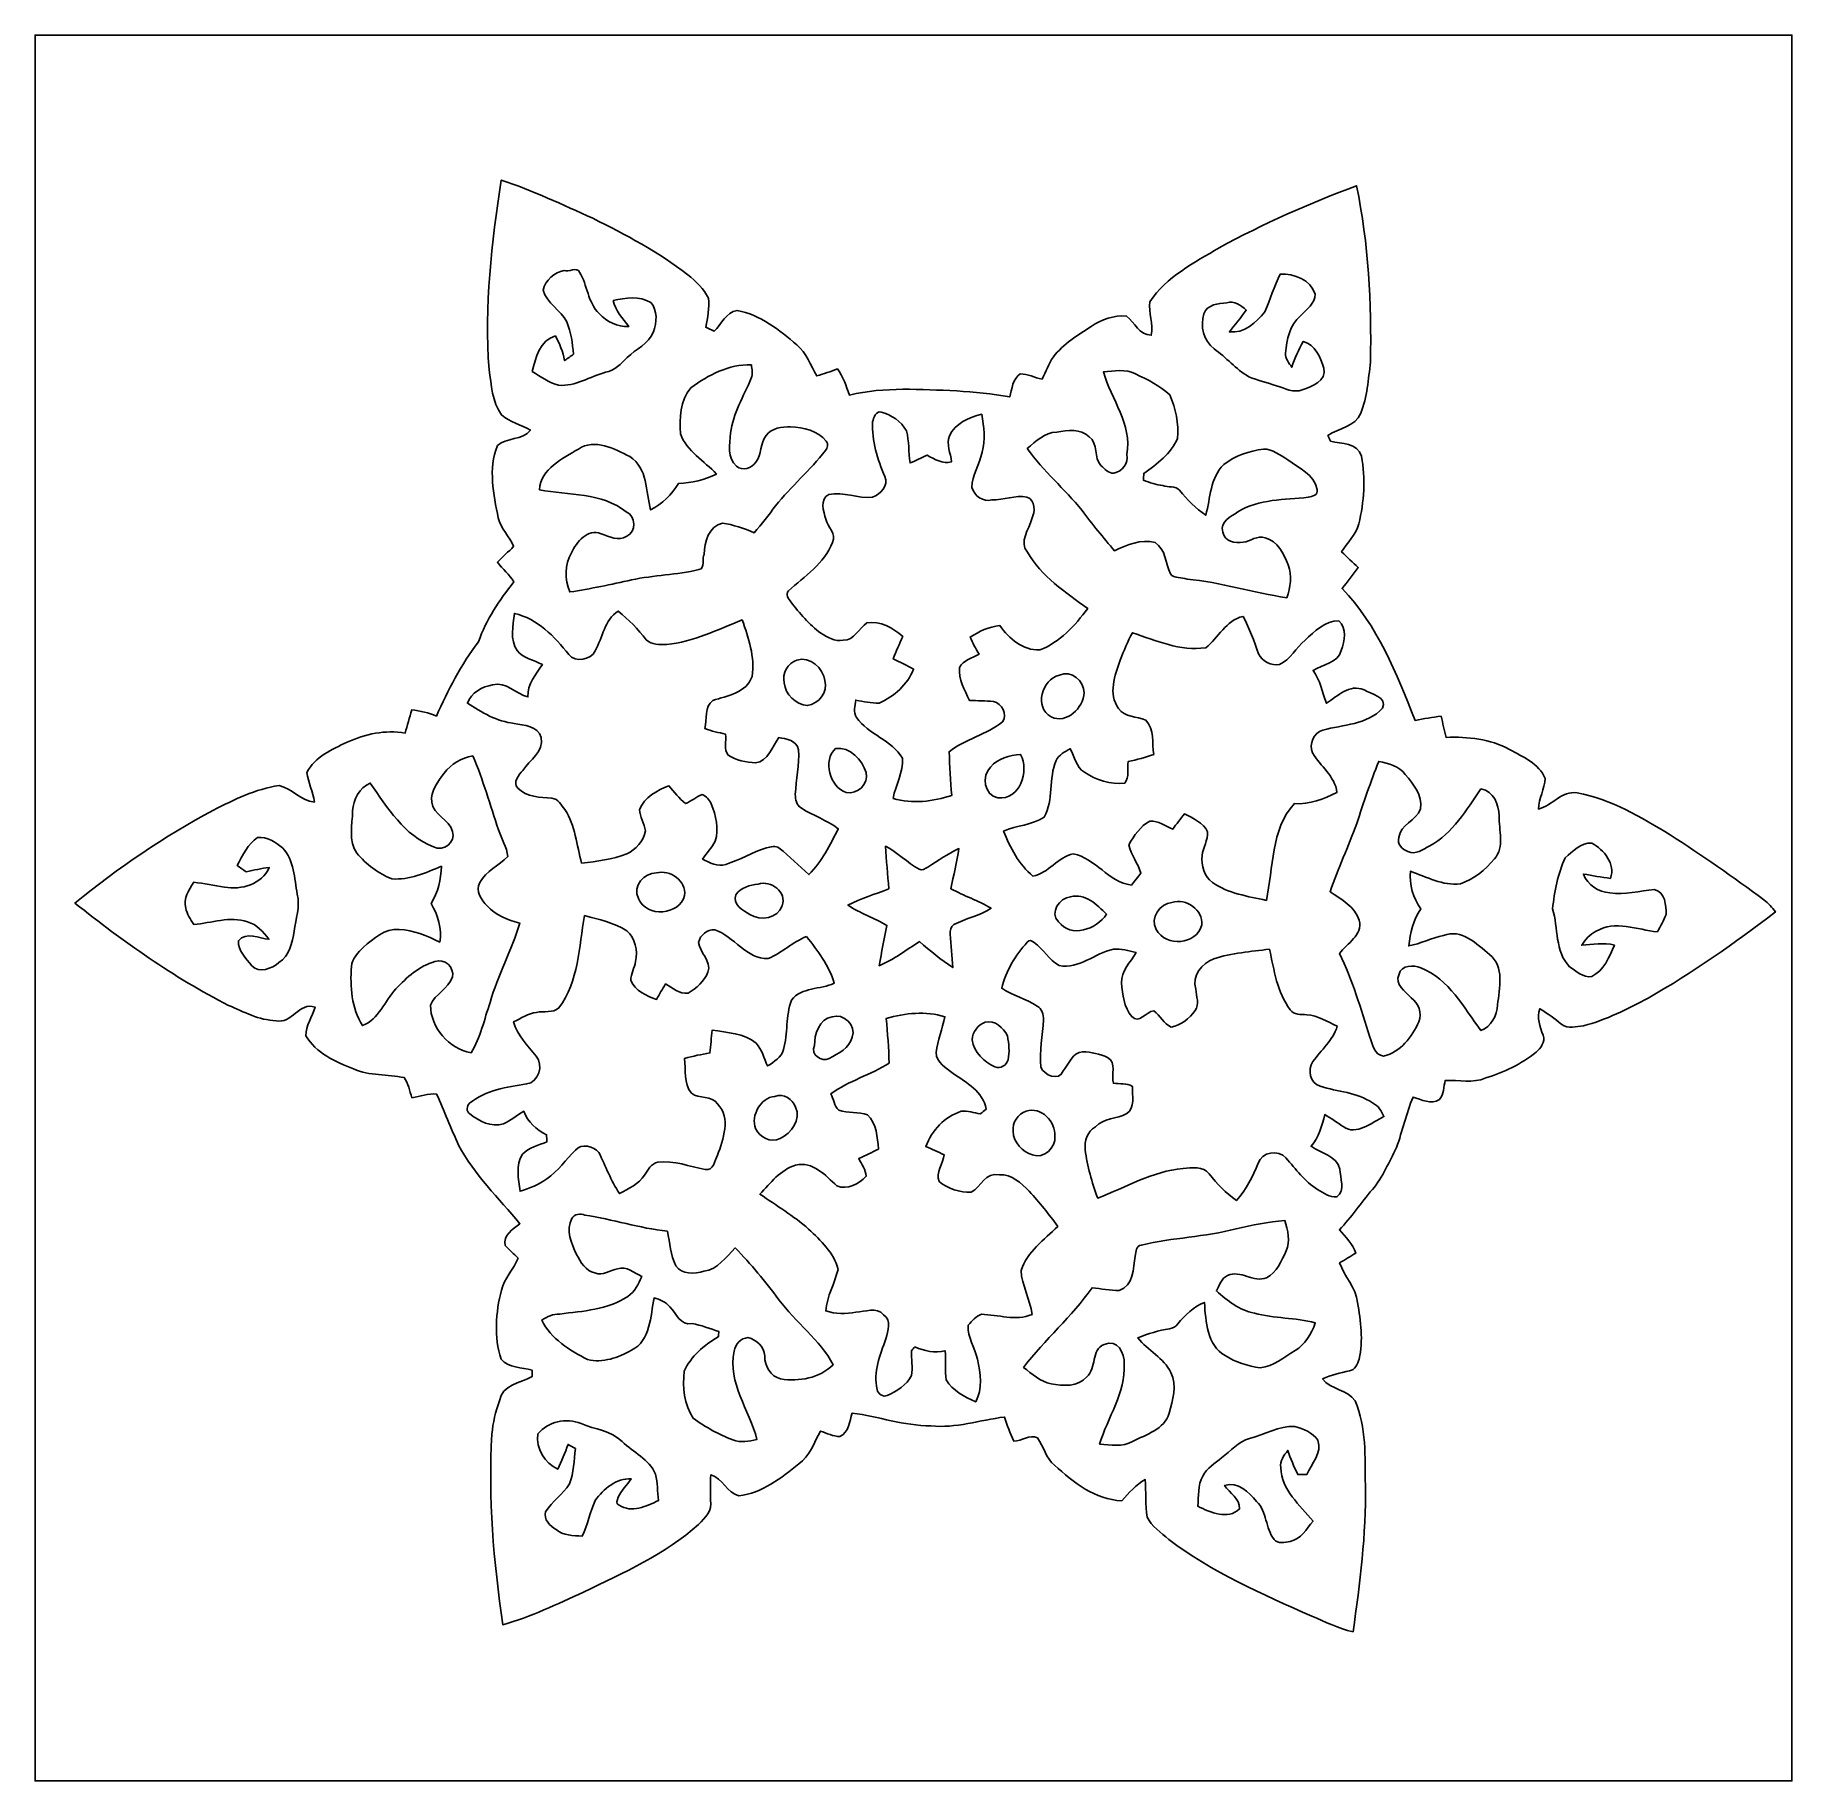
# Model space of a CAD drawing. Header units: centimetres. Extents: x -16.8 to 16.8, y -16.7 to 16.7.
import ezdxf

# ---------------------------------------------------------------- set-up
doc = ezdxf.new("R2010")
doc.units = ezdxf.units.CM
doc.header["$MEASUREMENT"] = 0
doc.layers.add('Layer 1', color=7, linetype='Continuous')

msp = doc.modelspace()

# ---------------------------------------------------------------- linework, layer by layer
at = {"layer": 'Layer 1', "color": 7}
for points, knots in [([(-16.77458, 16.66875), (-16.77458, 16.66875), (16.77458, 16.66875), (16.77458, 16.66875), (16.77458, 16.66875), (16.77458, 16.66875), (16.77458, -16.66875), (16.77458, -16.66875), (16.77458, -16.66875), (16.77458, -16.66875), (-16.77458, -16.66875), (-16.77458, -16.66875), (-16.77458, -16.66875), (-16.77458, -16.66875), (-16.77458, 16.66875), (-16.77458, 16.66875), (-16.77458, 16.66875), (-16.77458, 16.66875), (-16.77458, 16.66875), (-16.77458, 16.66875)], [0, 0, 0, 0, 0.16666667, 0.16666667, 0.16666667, 0.16666667, 0.33333333, 0.33333333, 0.33333333, 0.33333333, 0.5, 0.5, 0.5, 0.5, 0.66666667, 0.66666667, 0.66666667, 0.66666667, 1, 1, 1, 1]), ([(-7.874, 13.90015), (-8.05321, 12.70459), (-8.20349, 11.49244), (-8.10401, 10.28171), (-8.10401, 10.28171), (-8.06415, 9.9882), (-8.04333, 9.66682), (-7.86941, 9.41705), (-7.86941, 9.41705), (-7.71137, 9.27876), (-7.49688, 9.22761), (-7.3152, 9.12566), (-7.3152, 9.12566), (-7.4676, 8.9221), (-7.77593, 8.99583), (-7.94738, 8.82932), (-7.94738, 8.82932), (-8.12518, 8.38376), (-8.01864, 7.90011), (-7.9308, 7.4489), (-7.9308, 7.4489), (-7.88705, 7.24182), (-7.71031, 7.10036), (-7.63658, 6.90774), (-7.63658, 6.90774), (-7.73254, 6.79979), (-7.85142, 6.71407), (-7.94456, 6.60294), (-7.94456, 6.60294), (-7.84507, 6.47559), (-7.7156, 6.36834), (-7.63517, 6.22617), (-7.63517, 6.22617), (-7.9054, 5.87446), (-8.16363, 5.50898), (-8.30615, 5.08388), (-8.30615, 5.08388), (-8.64094, 4.65208), (-8.88683, 4.16066), (-9.11049, 3.66395), (-9.11049, 3.66395), (-9.25971, 3.72921), (-9.41952, 3.7652), (-9.58109, 3.78319), (-9.58109, 3.78319), (-9.62907, 3.63608), (-9.66611, 3.48615), (-9.7095, 3.33763), (-9.7095, 3.33763), (-10.08874, 3.40819), (-10.4715, 3.32176), (-10.81828, 3.16512), (-10.81828, 3.16512), (-11.10439, 3.02648), (-11.43282, 2.89172), (-11.58311, 2.58868), (-11.58311, 2.58868), (-11.55841, 2.39536), (-11.47092, 2.21544), (-11.43953, 2.02247), (-11.43953, 2.02247), (-11.70058, 2.04329), (-11.87027, 2.28918), (-12.11686, 2.3368), (-12.11686, 2.3368), (-12.56383, 2.27577), (-12.9727, 2.06834), (-13.37098, 1.8669), (-13.37098, 1.8669), (-14.30831, 1.36666), (-15.19026, 0.76306), (-16.01329, 0.09243), (-16.01329, 0.09243), (-15.09395, -0.63959), (-14.12946, -1.32609), (-13.07994, -1.85914), (-13.07994, -1.85914), (-12.7889, -1.98402), (-12.49892, -2.14348), (-12.17401, -2.15159), (-12.17401, -2.15159), (-11.87133, -2.22603), (-11.73057, -1.78506), (-11.42965, -1.89371), (-11.42965, -1.89371), (-11.47657, -2.07751), (-11.60886, -2.24649), (-11.60568, -2.4384), (-11.60568, -2.4384), (-11.41342, -2.77389), (-11.03559, -2.93335), (-10.69446, -3.07411), (-10.69446, -3.07411), (-10.38825, -3.20463), (-10.04641, -3.17535), (-9.72608, -3.23815), (-9.72608, -3.23815), (-9.64565, -3.35174), (-9.62554, -3.49356), (-9.57862, -3.62303), (-9.57862, -3.62303), (-9.42199, -3.60257), (-9.26641, -3.53377), (-9.10731, -3.55318), (-9.10731, -3.55318), (-8.96161, -3.87526), (-8.83426, -4.20582), (-8.68786, -4.52755), (-8.68786, -4.52755), (-8.38729, -5.09376), (-7.92127, -5.54214), (-7.51487, -6.03003), (-7.51487, -6.03003), (-7.64611, -6.13375), (-7.84648, -6.24522), (-7.79498, -6.44772), (-7.79498, -6.44772), (-7.71596, -6.52815), (-7.63517, -6.60682), (-7.55262, -6.68443), (-7.55262, -6.68443), (-7.63129, -6.90351), (-7.81826, -7.06896), (-7.87118, -7.29827), (-7.87118, -7.29827), (-7.97772, -7.72548), (-8.01582, -8.19291), (-7.874, -8.61483), (-7.874, -8.61483), (-7.73536, -8.78946), (-7.47889, -8.76371), (-7.28416, -8.82756), (-7.28416, -8.82756), (-7.28416, -8.8579), (-7.28451, -8.91822), (-7.28451, -8.94856), (-7.28451, -8.94856), (-7.50958, -9.07732), (-7.86095, -9.10167), (-7.90893, -9.4107), (-7.90893, -9.4107), (-7.97948, -9.61602), (-8.03275, -9.82945), (-8.05074, -10.04711), (-8.05074, -10.04711), (-8.12624, -11.26349), (-8.01899, -12.48269), (-7.84296, -13.68637), (-7.84296, -13.68637), (-7.30709, -13.53996), (-6.80791, -13.28632), (-6.2992, -13.06759), (-6.2992, -13.06759), (-5.53896, -12.69012), (-4.74239, -12.34475), (-4.10457, -11.77078), (-4.10457, -11.77078), (-3.98286, -11.64661), (-3.82552, -11.50726), (-3.8795, -11.30829), (-3.8795, -11.30829), (-3.87914, -11.14813), (-3.87809, -10.98656), (-3.87315, -10.82746), (-3.87315, -10.82746), (-3.63643, -10.88143), (-3.56482, -11.17388), (-3.33481, -11.2268), (-3.33481, -11.2268), (-2.89384, -11.17247), (-2.52695, -10.88566), (-2.1904, -10.61579), (-2.1904, -10.61579), (-1.98155, -10.46339), (-1.89618, -10.20868), (-1.77694, -9.99067), (-1.77694, -9.99067), (-1.65382, -10.02489), (-1.53599, -10.09474), (-1.40511, -10.09332), (-1.40511, -10.09332), (-1.23331, -10.01607), (-1.21955, -9.79946), (-1.17016, -9.64424), (-1.17016, -9.64424), (-0.66781, -9.71374), (-0.18133, -9.88801), (0.32914, -9.88907), (0.32914, -9.88907), (0.8061, -9.94234), (1.26929, -9.77724), (1.73884, -9.72044), (1.73884, -9.72044), (1.78717, -9.87778), (1.84221, -10.03476), (1.91699, -10.18258), (1.91699, -10.18258), (2.06234, -10.17658), (2.22038, -10.05276), (2.36679, -10.11802), (2.36679, -10.11802), (2.48991, -10.28241), (2.52695, -10.50678), (2.6924, -10.64154), (2.6924, -10.64154), (3.05117, -10.9661), (3.47133, -11.303), (3.97722, -11.31887), (3.97722, -11.31887), (4.11162, -11.16894), (4.24886, -11.01549), (4.4263, -10.91494), (4.4263, -10.91494), (4.44147, -11.15342), (4.42348, -11.39472), (4.46123, -11.63144), (4.46123, -11.63144), (4.5466, -11.81417), (4.72899, -11.92812), (4.87433, -12.05971), (4.87433, -12.05971), (5.70477, -12.68342), (6.66009, -13.10605), (7.60483, -13.52374), (7.60483, -13.52374), (7.86483, -13.62992), (8.11777, -13.76116), (8.39399, -13.82007), (8.39399, -13.82007), (8.5277, -12.89403), (8.64517, -11.96164), (8.6293, -11.02431), (8.6293, -11.02431), (8.61907, -10.48632), (8.65399, -9.92011), (8.43351, -9.41458), (8.43351, -9.41458), (8.29275, -9.19339), (7.96854, -9.20291), (7.81121, -8.9916), (7.81121, -8.9916), (7.97525, -8.91752), (8.15022, -8.87518), (8.32591, -8.8392), (8.32591, -8.8392), (8.43492, -8.82368), (8.48184, -8.70726), (8.50829, -8.61448), (8.50829, -8.61448), (8.59226, -8.26064), (8.54392, -7.88811), (8.47937, -7.53569), (8.47937, -7.53569), (8.44726, -7.2457), (8.23066, -7.04144), (8.13858, -6.77651), (8.13858, -6.77651), (8.24159, -6.71442), (8.34461, -6.65233), (8.44762, -6.59024), (8.44762, -6.59024), (8.38764, -6.41456), (8.25817, -6.28015), (8.13435, -6.14821), (8.13435, -6.14821), (8.35731, -5.90197), (8.55027, -5.63033), (8.763, -5.37527), (8.763, -5.37527), (8.9722, -5.14385), (9.07521, -4.8447), (9.22584, -4.57623), (9.22584, -4.57623), (9.33662, -4.25626), (9.40823, -3.92359), (9.54087, -3.61068), (9.54087, -3.61068), (9.70104, -3.65231), (9.8873, -3.76943), (10.04464, -3.65972), (10.04464, -3.65972), (10.13037, -3.55988), (10.12049, -3.41348), (10.15612, -3.29106), (10.15612, -3.29106), (10.41471, -3.28436), (10.68352, -3.3528), (10.93047, -3.24591), (10.93047, -3.24591), (11.27478, -3.13725), (11.6078, -2.97956), (11.89073, -2.75308), (11.89073, -2.75308), (11.97822, -2.67406), (12.07206, -2.55482), (12.02302, -2.42993), (12.02302, -2.42993), (11.96869, -2.2673), (11.89284, -2.09656), (11.96022, -1.92546), (11.96022, -1.92546), (12.11192, -2.00836), (12.24139, -2.12196), (12.38215, -2.22215), (12.38215, -2.22215), (12.50139, -2.3114), (12.65872, -2.26695), (12.79454, -2.24931), (12.79454, -2.24931), (13.23093, -2.13748), (13.63557, -1.93111), (14.03138, -1.71944), (14.03138, -1.71944), (14.88087, -1.23402), (15.68626, -0.6731), (16.4592, -0.07373), (16.4592, -0.07373), (16.39535, 0.01058), (16.32585, 0.09137), (16.24083, 0.15381), (16.24083, 0.15381), (15.66051, 0.59196), (15.05973, 1.00224), (14.44978, 1.397), (14.44978, 1.397), (13.89486, 1.72967), (13.32301, 2.0828), (12.67707, 2.19886), (12.67707, 2.19886), (12.37862, 2.24402), (12.20152, 1.96003), (11.93765, 1.88771), (11.93765, 1.88771), (11.94082, 2.09197), (12.05124, 2.27542), (12.06359, 2.47579), (12.06359, 2.47579), (11.94717, 2.75625), (11.63532, 2.88854), (11.38379, 3.02648), (11.38379, 3.02648), (11.01302, 3.2318), (10.58757, 3.27413), (10.17129, 3.25684), (10.17129, 3.25684), (10.13636, 3.39125), (10.10991, 3.52743), (10.07674, 3.66183), (10.07674, 3.66183), (9.90988, 3.64102), (9.74443, 3.61633), (9.58003, 3.58316), (9.58003, 3.58316), (9.22514, 4.47534), (8.86672, 5.39926), (8.18515, 6.09988), (8.18515, 6.09988), (8.28675, 6.23394), (8.3947, 6.36341), (8.49383, 6.49958), (8.49383, 6.49958), (8.388, 6.60082), (8.28146, 6.70031), (8.17598, 6.8005), (8.17598, 6.8005), (8.28181, 6.98041), (8.45256, 7.12541), (8.50371, 7.33425), (8.50371, 7.33425), (8.60778, 7.7537), (8.63388, 8.20455), (8.55486, 8.62789), (8.55486, 8.62789), (8.47901, 8.88541), (8.17033, 8.86389), (7.96396, 8.91434), (7.96396, 8.91434), (7.94702, 8.95138), (7.93044, 8.98842), (7.91422, 9.02511), (7.91422, 9.02511), (8.12059, 9.16834), (8.4395, 9.18774), (8.54216, 9.44809), (8.54216, 9.44809), (8.66246, 9.75854), (8.68927, 10.09721), (8.72596, 10.42529), (8.72596, 10.42529), (8.75065, 11.55065), (8.69209, 12.68871), (8.46067, 13.79255), (8.46067, 13.79255), (7.56285, 13.4553), (6.6802, 13.07112), (5.84024, 12.60757), (5.84024, 12.60757), (5.35693, 12.32429), (4.83588, 12.05265), (4.51273, 11.5764), (4.51273, 11.5764), (4.49086, 11.36403), (4.57906, 11.15131), (4.53919, 10.93893), (4.53919, 10.93893), (4.312, 10.94211), (4.22169, 11.17847), (4.06823, 11.30229), (4.06823, 11.30229), (3.82658, 11.32911), (3.59304, 11.2335), (3.39266, 11.10756), (3.39266, 11.10756), (3.13549, 10.93752), (2.86138, 10.77313), (2.67123, 10.52407), (2.67123, 10.52407), (2.57881, 10.39389), (2.52942, 10.24043), (2.45498, 10.10038), (2.45498, 10.10038), (2.31528, 10.12896), (2.18264, 10.19634), (2.03835, 10.20092), (2.03835, 10.20092), (1.89159, 10.10426), (1.88348, 9.91164), (1.83727, 9.75854), (1.83727, 9.75854), (1.50283, 9.82239), (1.16276, 9.84638), (0.82444, 9.87707), (0.82444, 9.87707), (0.14182, 9.89965), (-0.55104, 9.95715), (-1.22308, 9.79593), (-1.22308, 9.79593), (-1.28729, 9.96844), (-1.34161, 10.14624), (-1.45239, 10.29582), (-1.45239, 10.29582), (-1.58221, 10.24714), (-1.71309, 10.19951), (-1.84644, 10.16212), (-1.84644, 10.16212), (-1.96568, 10.36391), (-2.04258, 10.60062), (-2.22744, 10.75478), (-2.22744, 10.75478), (-2.56399, 11.03701), (-2.92488, 11.32946), (-3.36868, 11.41095), (-3.36868, 11.41095), (-3.57611, 11.37497), (-3.67136, 11.14601), (-3.80824, 11.01266), (-3.80824, 11.01266), (-3.86151, 11.03842), (-3.91442, 11.06417), (-3.96699, 11.09098), (-3.96699, 11.09098), (-3.93559, 11.27372), (-3.89149, 11.45752), (-3.91478, 11.64414), (-3.91478, 11.64414), (-4.00579, 11.82476), (-4.15431, 11.96904), (-4.31236, 12.09181), (-4.31236, 12.09181), (-4.86798, 12.52749), (-5.49557, 12.86016), (-6.12704, 13.17131), (-6.12704, 13.17131), (-6.70243, 13.4299), (-7.27463, 13.70189), (-7.874, 13.90015)], [0, 0, 0, 0, 0.00833333, 0.00833333, 0.00833333, 0.00833333, 0.01666667, 0.01666667, 0.01666667, 0.01666667, 0.025, 0.025, 0.025, 0.025, 0.03333333, 0.03333333, 0.03333333, 0.03333333, 0.04166667, 0.04166667, 0.04166667, 0.04166667, 0.05, 0.05, 0.05, 0.05, 0.05833333, 0.05833333, 0.05833333, 0.05833333, 0.06666667, 0.06666667, 0.06666667, 0.06666667, 0.075, 0.075, 0.075, 0.075, 0.08333333, 0.08333333, 0.08333333, 0.08333333, 0.09166667, 0.09166667, 0.09166667, 0.09166667, 0.1, 0.1, 0.1, 0.1, 0.10833333, 0.10833333, 0.10833333, 0.10833333, 0.11666667, 0.11666667, 0.11666667, 0.11666667, 0.125, 0.125, 0.125, 0.125, 0.13333333, 0.13333333, 0.13333333, 0.13333333, 0.14166667, 0.14166667, 0.14166667, 0.14166667, 0.15, 0.15, 0.15, 0.15, 0.15833333, 0.15833333, 0.15833333, 0.15833333, 0.16666667, 0.16666667, 0.16666667, 0.16666667, 0.175, 0.175, 0.175, 0.175, 0.18333333, 0.18333333, 0.18333333, 0.18333333, 0.19166667, 0.19166667, 0.19166667, 0.19166667, 0.2, 0.2, 0.2, 0.2, 0.20833333, 0.20833333, 0.20833333, 0.20833333, 0.21666667, 0.21666667, 0.21666667, 0.21666667, 0.225, 0.225, 0.225, 0.225, 0.23333333, 0.23333333, 0.23333333, 0.23333333, 0.24166667, 0.24166667, 0.24166667, 0.24166667, 0.25, 0.25, 0.25, 0.25, 0.25833333, 0.25833333, 0.25833333, 0.25833333, 0.26666667, 0.26666667, 0.26666667, 0.26666667, 0.275, 0.275, 0.275, 0.275, 0.28333333, 0.28333333, 0.28333333, 0.28333333, 0.29166667, 0.29166667, 0.29166667, 0.29166667, 0.3, 0.3, 0.3, 0.3, 0.30833333, 0.30833333, 0.30833333, 0.30833333, 0.31666667, 0.31666667, 0.31666667, 0.31666667, 0.325, 0.325, 0.325, 0.325, 0.33333333, 0.33333333, 0.33333333, 0.33333333, 0.34166667, 0.34166667, 0.34166667, 0.34166667, 0.35, 0.35, 0.35, 0.35, 0.35833333, 0.35833333, 0.35833333, 0.35833333, 0.36666667, 0.36666667, 0.36666667, 0.36666667, 0.375, 0.375, 0.375, 0.375, 0.38333333, 0.38333333, 0.38333333, 0.38333333, 0.39166667, 0.39166667, 0.39166667, 0.39166667, 0.4, 0.4, 0.4, 0.4, 0.40833333, 0.40833333, 0.40833333, 0.40833333, 0.41666667, 0.41666667, 0.41666667, 0.41666667, 0.425, 0.425, 0.425, 0.425, 0.43333333, 0.43333333, 0.43333333, 0.43333333, 0.44166667, 0.44166667, 0.44166667, 0.44166667, 0.45, 0.45, 0.45, 0.45, 0.45833333, 0.45833333, 0.45833333, 0.45833333, 0.46666667, 0.46666667, 0.46666667, 0.46666667, 0.475, 0.475, 0.475, 0.475, 0.48333333, 0.48333333, 0.48333333, 0.48333333, 0.49166667, 0.49166667, 0.49166667, 0.49166667, 0.5, 0.5, 0.5, 0.5, 0.50833333, 0.50833333, 0.50833333, 0.50833333, 0.51666667, 0.51666667, 0.51666667, 0.51666667, 0.525, 0.525, 0.525, 0.525, 0.53333333, 0.53333333, 0.53333333, 0.53333333, 0.54166667, 0.54166667, 0.54166667, 0.54166667, 0.55, 0.55, 0.55, 0.55, 0.55833333, 0.55833333, 0.55833333, 0.55833333, 0.56666667, 0.56666667, 0.56666667, 0.56666667, 0.575, 0.575, 0.575, 0.575, 0.58333333, 0.58333333, 0.58333333, 0.58333333, 0.59166667, 0.59166667, 0.59166667, 0.59166667, 0.6, 0.6, 0.6, 0.6, 0.60833333, 0.60833333, 0.60833333, 0.60833333, 0.61666667, 0.61666667, 0.61666667, 0.61666667, 0.625, 0.625, 0.625, 0.625, 0.63333333, 0.63333333, 0.63333333, 0.63333333, 0.64166667, 0.64166667, 0.64166667, 0.64166667, 0.65, 0.65, 0.65, 0.65, 0.65833333, 0.65833333, 0.65833333, 0.65833333, 0.66666667, 0.66666667, 0.66666667, 0.66666667, 0.675, 0.675, 0.675, 0.675, 0.68333333, 0.68333333, 0.68333333, 0.68333333, 0.69166667, 0.69166667, 0.69166667, 0.69166667, 0.7, 0.7, 0.7, 0.7, 0.70833333, 0.70833333, 0.70833333, 0.70833333, 0.71666667, 0.71666667, 0.71666667, 0.71666667, 0.725, 0.725, 0.725, 0.725, 0.73333333, 0.73333333, 0.73333333, 0.73333333, 0.74166667, 0.74166667, 0.74166667, 0.74166667, 0.75, 0.75, 0.75, 0.75, 0.75833333, 0.75833333, 0.75833333, 0.75833333, 0.76666667, 0.76666667, 0.76666667, 0.76666667, 0.775, 0.775, 0.775, 0.775, 0.78333333, 0.78333333, 0.78333333, 0.78333333, 0.79166667, 0.79166667, 0.79166667, 0.79166667, 0.8, 0.8, 0.8, 0.8, 0.80833333, 0.80833333, 0.80833333, 0.80833333, 0.81666667, 0.81666667, 0.81666667, 0.81666667, 0.825, 0.825, 0.825, 0.825, 0.83333333, 0.83333333, 0.83333333, 0.83333333, 0.84166667, 0.84166667, 0.84166667, 0.84166667, 0.85, 0.85, 0.85, 0.85, 0.85833333, 0.85833333, 0.85833333, 0.85833333, 0.86666667, 0.86666667, 0.86666667, 0.86666667, 0.875, 0.875, 0.875, 0.875, 0.88333333, 0.88333333, 0.88333333, 0.88333333, 0.89166667, 0.89166667, 0.89166667, 0.89166667, 0.9, 0.9, 0.9, 0.9, 0.90833333, 0.90833333, 0.90833333, 0.90833333, 0.91666667, 0.91666667, 0.91666667, 0.91666667, 0.925, 0.925, 0.925, 0.925, 0.93333333, 0.93333333, 0.93333333, 0.93333333, 0.94166667, 0.94166667, 0.94166667, 0.94166667, 0.95, 0.95, 0.95, 0.95, 0.95833333, 0.95833333, 0.95833333, 0.95833333, 0.96666667, 0.96666667, 0.96666667, 0.96666667, 0.975, 0.975, 0.975, 0.975, 0.98333333, 0.98333333, 0.98333333, 0.98333333, 1, 1, 1, 1]), ([(-6.67032, 12.17224), (-6.60012, 12.13732), (-6.42479, 12.25515), (-6.37681, 12.14296), (-6.37681, 12.14296), (-6.22547, 11.8932), (-6.22335, 11.5637), (-6.00357, 11.35345), (-6.00357, 11.35345), (-5.8607, 11.19399), (-5.65326, 11.09521), (-5.43736, 11.10192), (-5.43736, 11.10192), (-5.55625, 11.25608), (-5.69278, 11.40319), (-5.73546, 11.60074), (-5.73546, 11.60074), (-5.49875, 11.65472), (-5.23769, 11.69176), (-5.01685, 11.5637), (-5.01685, 11.5637), (-4.88456, 11.41659), (-4.89867, 11.17671), (-4.96852, 11.00102), (-4.96852, 11.00102), (-5.06024, 10.77242), (-5.30154, 10.67541), (-5.46594, 10.51066), (-5.46594, 10.51066), (-5.58483, 10.39319), (-5.70724, 10.26583), (-5.87904, 10.23091), (-5.87904, 10.23091), (-6.18067, 10.15153), (-6.45654, 9.95468), (-6.77898, 9.98149), (-6.77898, 9.98149), (-6.96207, 10.033), (-7.11835, 10.14906), (-7.28098, 10.2429), (-7.28098, 10.2429), (-7.21889, 10.50325), (-7.13634, 10.84615), (-6.83789, 10.92517), (-6.83789, 10.92517), (-6.75852, 10.77701), (-6.69643, 10.61967), (-6.66327, 10.45422), (-6.66327, 10.45422), (-6.60647, 10.49408), (-6.55038, 10.5343), (-6.49358, 10.57416), (-6.49358, 10.57416), (-6.51404, 10.78265), (-6.5345, 10.99891), (-6.6234, 11.19117), (-6.6234, 11.19117), (-6.73171, 11.42224), (-7.00864, 11.5503), (-7.0739, 11.80042), (-7.0739, 11.80042), (-7.03686, 11.98633), (-6.858, 12.14367), (-6.67032, 12.17224)], [0, 0, 0, 0, 0.05882353, 0.05882353, 0.05882353, 0.05882353, 0.11764706, 0.11764706, 0.11764706, 0.11764706, 0.17647059, 0.17647059, 0.17647059, 0.17647059, 0.23529412, 0.23529412, 0.23529412, 0.23529412, 0.29411765, 0.29411765, 0.29411765, 0.29411765, 0.35294118, 0.35294118, 0.35294118, 0.35294118, 0.41176471, 0.41176471, 0.41176471, 0.41176471, 0.47058824, 0.47058824, 0.47058824, 0.47058824, 0.52941176, 0.52941176, 0.52941176, 0.52941176, 0.58823529, 0.58823529, 0.58823529, 0.58823529, 0.64705882, 0.64705882, 0.64705882, 0.64705882, 0.70588235, 0.70588235, 0.70588235, 0.70588235, 0.76470588, 0.76470588, 0.76470588, 0.76470588, 0.82352941, 0.82352941, 0.82352941, 0.82352941, 0.88235294, 0.88235294, 0.88235294, 0.88235294, 1, 1, 1, 1]), ([(7.00405, 12.10592), (7.26899, 12.11651), (7.58472, 11.99797), (7.66904, 11.72492), (7.66904, 11.72492), (7.67644, 11.54783), (7.49759, 11.43106), (7.3914, 11.30618), (7.3914, 11.30618), (7.1815, 11.13755), (7.12752, 10.85321), (7.10741, 10.5985), (7.10741, 10.5985), (7.09577, 10.49267), (7.16844, 10.4073), (7.22489, 10.32616), (7.22489, 10.32616), (7.27851, 10.49831), (7.35577, 10.6613), (7.44185, 10.81899), (7.44185, 10.81899), (7.67115, 10.75126), (7.77628, 10.51631), (7.83696, 10.30605), (7.83696, 10.30605), (7.8934, 10.07216), (7.60483, 9.95257), (7.42562, 9.89647), (7.42562, 9.89647), (7.25699, 9.82804), (7.0933, 9.92681), (6.9342, 9.97021), (6.9342, 9.97021), (6.75922, 10.03617), (6.57331, 10.07075), (6.40256, 10.14659), (6.40256, 10.14659), (6.1535, 10.28771), (5.97323, 10.51842), (5.73899, 10.68035), (5.73899, 10.68035), (5.53861, 10.83028), (5.47229, 11.11568), (5.54708, 11.34851), (5.54708, 11.34851), (5.60493, 11.52313), (5.82577, 11.551), (5.98099, 11.55382), (5.98099, 11.55382), (6.13375, 11.60851), (6.2484, 11.50408), (6.35353, 11.41942), (6.35353, 11.41942), (6.2544, 11.27443), (6.13974, 11.14072), (6.03285, 11.00137), (6.03285, 11.00137), (6.31437, 10.96751), (6.54544, 11.18164), (6.70666, 11.38767), (6.70666, 11.38767), (6.81743, 11.62191), (6.88552, 11.87485), (7.00405, 12.10592)], [0, 0, 0, 0, 0.05882353, 0.05882353, 0.05882353, 0.05882353, 0.11764706, 0.11764706, 0.11764706, 0.11764706, 0.17647059, 0.17647059, 0.17647059, 0.17647059, 0.23529412, 0.23529412, 0.23529412, 0.23529412, 0.29411765, 0.29411765, 0.29411765, 0.29411765, 0.35294118, 0.35294118, 0.35294118, 0.35294118, 0.41176471, 0.41176471, 0.41176471, 0.41176471, 0.47058824, 0.47058824, 0.47058824, 0.47058824, 0.52941176, 0.52941176, 0.52941176, 0.52941176, 0.58823529, 0.58823529, 0.58823529, 0.58823529, 0.64705882, 0.64705882, 0.64705882, 0.64705882, 0.70588235, 0.70588235, 0.70588235, 0.70588235, 0.76470588, 0.76470588, 0.76470588, 0.76470588, 0.82352941, 0.82352941, 0.82352941, 0.82352941, 0.88235294, 0.88235294, 0.88235294, 0.88235294, 1, 1, 1, 1]), ([(-4.25379, 9.93316), (-3.91724, 10.1787), (-3.52848, 10.38931), (-3.09633, 10.37167), (-3.09633, 10.37167), (-3.08751, 10.28771), (-3.06388, 10.19845), (-3.09915, 10.11696), (-3.09915, 10.11696), (-3.23709, 9.77053), (-3.45405, 9.44809), (-3.49179, 9.06815), (-3.49179, 9.06815), (-3.50838, 8.86495), (-3.56729, 8.58732), (-3.37855, 8.43915), (-3.37855, 8.43915), (-3.26778, 8.33367), (-3.08751, 8.4007), (-3.0099, 8.51217), (-3.0099, 8.51217), (-2.88819, 8.65752), (-2.94181, 8.88118), (-2.81164, 9.02264), (-2.81164, 9.02264), (-2.70757, 9.1694), (-2.50966, 9.18739), (-2.34597, 9.18951), (-2.34597, 9.18951), (-2.10009, 9.18492), (-1.83021, 9.11084), (-1.66864, 8.91434), (-1.66864, 8.91434), (-1.61819, 8.86425), (-1.64218, 8.78522), (-1.68028, 8.73548), (-1.68028, 8.73548), (-1.97097, 8.35942), (-2.33892, 8.0518), (-2.63243, 7.67786), (-2.63243, 7.67786), (-2.76931, 7.50676), (-2.89772, 7.32931), (-3.04271, 7.16492), (-3.04271, 7.16492), (-3.23674, 7.24782), (-3.43782, 7.32331), (-3.64843, 7.34766), (-3.64843, 7.34766), (-3.91195, 7.29051), (-3.99203, 6.98712), (-3.99591, 6.75358), (-3.99591, 6.75358), (-4.04883, 6.69466), (-3.96734, 6.47912), (-4.09751, 6.46359), (-4.09751, 6.46359), (-4.52014, 6.35988), (-4.95935, 6.35564), (-5.3848, 6.26674), (-5.3848, 6.26674), (-5.77533, 6.17784), (-6.16761, 6.09459), (-6.56378, 6.03532), (-6.56378, 6.03532), (-6.65798, 6.27556), (-6.66962, 6.55673), (-6.53415, 6.78321), (-6.53415, 6.78321), (-6.42902, 6.98606), (-6.23147, 7.25346), (-5.96371, 7.14551), (-5.96371, 7.14551), (-5.80849, 7.09048), (-5.63492, 6.99699), (-5.47617, 7.09965), (-5.47617, 7.09965), (-5.28602, 7.18009), (-5.30013, 7.48383), (-5.48675, 7.56497), (-5.48675, 7.56497), (-5.94889, 7.94067), (-6.59518, 7.87259), (-7.1441, 7.98865), (-7.1441, 7.98865), (-7.11376, 8.39188), (-6.70384, 8.57956), (-6.40009, 8.76229), (-6.40009, 8.76229), (-6.09071, 8.97608), (-5.71041, 8.76723), (-5.41726, 8.62118), (-5.41726, 8.62118), (-5.07471, 8.40458), (-5.11351, 7.95091), (-5.02073, 7.60236), (-5.02073, 7.60236), (-4.79778, 7.71666), (-4.61927, 7.89587), (-4.48733, 8.10719), (-4.48733, 8.10719), (-4.23616, 8.12094), (-3.98815, 8.1728), (-3.76308, 8.2864), (-3.76308, 8.2864), (-3.99415, 8.53863), (-4.3307, 8.71996), (-4.45241, 9.0551), (-4.45241, 9.0551), (-4.47569, 9.35284), (-4.45276, 9.69433), (-4.25379, 9.93316)], [0, 0, 0, 0, 0.03448276, 0.03448276, 0.03448276, 0.03448276, 0.06896552, 0.06896552, 0.06896552, 0.06896552, 0.10344828, 0.10344828, 0.10344828, 0.10344828, 0.13793103, 0.13793103, 0.13793103, 0.13793103, 0.17241379, 0.17241379, 0.17241379, 0.17241379, 0.20689655, 0.20689655, 0.20689655, 0.20689655, 0.24137931, 0.24137931, 0.24137931, 0.24137931, 0.27586207, 0.27586207, 0.27586207, 0.27586207, 0.31034483, 0.31034483, 0.31034483, 0.31034483, 0.34482759, 0.34482759, 0.34482759, 0.34482759, 0.37931034, 0.37931034, 0.37931034, 0.37931034, 0.4137931, 0.4137931, 0.4137931, 0.4137931, 0.44827586, 0.44827586, 0.44827586, 0.44827586, 0.48275862, 0.48275862, 0.48275862, 0.48275862, 0.51724138, 0.51724138, 0.51724138, 0.51724138, 0.55172414, 0.55172414, 0.55172414, 0.55172414, 0.5862069, 0.5862069, 0.5862069, 0.5862069, 0.62068966, 0.62068966, 0.62068966, 0.62068966, 0.65517241, 0.65517241, 0.65517241, 0.65517241, 0.68965517, 0.68965517, 0.68965517, 0.68965517, 0.72413793, 0.72413793, 0.72413793, 0.72413793, 0.75862069, 0.75862069, 0.75862069, 0.75862069, 0.79310345, 0.79310345, 0.79310345, 0.79310345, 0.82758621, 0.82758621, 0.82758621, 0.82758621, 0.86206897, 0.86206897, 0.86206897, 0.86206897, 0.89655172, 0.89655172, 0.89655172, 0.89655172, 0.93103448, 0.93103448, 0.93103448, 0.93103448, 1, 1, 1, 1]), ([(3.62656, 10.23691), (3.8294, 10.25454), (4.04954, 10.30041), (4.23827, 10.20057), (4.23827, 10.20057), (4.46758, 10.08768), (4.70817, 9.97797), (4.89338, 9.79805), (4.89338, 9.79805), (5.01227, 9.54087), (5.06624, 9.24666), (5.04049, 8.96444), (5.04049, 8.96444), (4.9149, 8.67269), (4.6482, 8.4776), (4.39879, 8.29769), (4.39879, 8.29769), (4.39596, 8.25429), (4.39385, 8.2109), (4.39173, 8.16751), (4.39173, 8.16751), (4.51344, 8.128), (4.63479, 8.08179), (4.76285, 8.06521), (4.76285, 8.06521), (4.85775, 8.02781), (5.00662, 8.0712), (5.08176, 7.97877), (5.08176, 7.97877), (5.22076, 7.7918), (5.39256, 7.63446), (5.58271, 7.50041), (5.58271, 7.50041), (5.67267, 7.82955), (5.66208, 8.21372), (5.9249, 8.46772), (5.9249, 8.46772), (6.14116, 8.64023), (6.41491, 8.72737), (6.68655, 8.763), (6.68655, 8.763), (6.86188, 8.76759), (7.0044, 8.64376), (7.14763, 8.56086), (7.14763, 8.56086), (7.35894, 8.40458), (7.65775, 8.28075), (7.70643, 7.98971), (7.70643, 7.98971), (7.74065, 7.89199), (7.60906, 7.86095), (7.53851, 7.84401), (7.53851, 7.84401), (7.08554, 7.79639), (6.59624, 7.81121), (6.19266, 7.56638), (6.19266, 7.56638), (6.06989, 7.46689), (5.84094, 7.38858), (5.90797, 7.17832), (5.90797, 7.17832), (5.92596, 7.00581), (6.15103, 6.95184), (6.2932, 6.985), (6.2932, 6.985), (6.43608, 6.99982), (6.56802, 7.12541), (6.71512, 7.07143), (6.71512, 7.07143), (6.96277, 7.01005), (7.06826, 6.76416), (7.15574, 6.55038), (7.15574, 6.55038), (7.23406, 6.34788), (7.19878, 6.12422), (7.12964, 5.92384), (7.12964, 5.92384), (6.49005, 6.02192), (5.86881, 6.21947), (5.22323, 6.28191), (5.22323, 6.28191), (5.12516, 6.31578), (4.98122, 6.28968), (4.90502, 6.37893), (4.90502, 6.37893), (4.81224, 6.5719), (4.81824, 6.85765), (4.61327, 6.97759), (4.61327, 6.97759), (4.34199, 7.05062), (4.07882, 6.93385), (3.83893, 6.82025), (3.83893, 6.82025), (3.62761, 7.07461), (3.41312, 7.32649), (3.21874, 7.59389), (3.21874, 7.59389), (2.88502, 7.99959), (2.48144, 8.34637), (2.17311, 8.77358), (2.17311, 8.77358), (2.3368, 8.91187), (2.50437, 9.08438), (2.73438, 9.0872), (2.73438, 9.0872), (2.94217, 9.11684), (3.18982, 9.16658), (3.35351, 8.9983), (3.35351, 8.9983), (3.53554, 8.86919), (3.43782, 8.60249), (3.57964, 8.44726), (3.57964, 8.44726), (3.6516, 8.39152), (3.72322, 8.2931), (3.82658, 8.30651), (3.82658, 8.30651), (3.9878, 8.32414), (4.10845, 8.49983), (4.07458, 8.66034), (4.07458, 8.66034), (4.17865, 9.24172), (3.77507, 9.70986), (3.62656, 10.23691)], [0, 0, 0, 0, 0.03125, 0.03125, 0.03125, 0.03125, 0.0625, 0.0625, 0.0625, 0.0625, 0.09375, 0.09375, 0.09375, 0.09375, 0.125, 0.125, 0.125, 0.125, 0.15625, 0.15625, 0.15625, 0.15625, 0.1875, 0.1875, 0.1875, 0.1875, 0.21875, 0.21875, 0.21875, 0.21875, 0.25, 0.25, 0.25, 0.25, 0.28125, 0.28125, 0.28125, 0.28125, 0.3125, 0.3125, 0.3125, 0.3125, 0.34375, 0.34375, 0.34375, 0.34375, 0.375, 0.375, 0.375, 0.375, 0.40625, 0.40625, 0.40625, 0.40625, 0.4375, 0.4375, 0.4375, 0.4375, 0.46875, 0.46875, 0.46875, 0.46875, 0.5, 0.5, 0.5, 0.5, 0.53125, 0.53125, 0.53125, 0.53125, 0.5625, 0.5625, 0.5625, 0.5625, 0.59375, 0.59375, 0.59375, 0.59375, 0.625, 0.625, 0.625, 0.625, 0.65625, 0.65625, 0.65625, 0.65625, 0.6875, 0.6875, 0.6875, 0.6875, 0.71875, 0.71875, 0.71875, 0.71875, 0.75, 0.75, 0.75, 0.75, 0.78125, 0.78125, 0.78125, 0.78125, 0.8125, 0.8125, 0.8125, 0.8125, 0.84375, 0.84375, 0.84375, 0.84375, 0.875, 0.875, 0.875, 0.875, 0.90625, 0.90625, 0.90625, 0.90625, 0.9375, 0.9375, 0.9375, 0.9375, 1, 1, 1, 1]), ([(-0.78105, 9.28476), (-0.75953, 9.36096), (-0.72108, 9.49713), (-0.61807, 9.46961), (-0.61807, 9.46961), (-0.42263, 9.41705), (-0.23495, 9.29181), (-0.133, 9.11366), (-0.133, 9.11366), (-0.0822, 8.91399), (-0.09419, 8.70338), (-0.06597, 8.49947), (-0.06597, 8.49947), (0.04445, 8.54357), (0.15134, 8.59543), (0.25788, 8.6487), (0.25788, 8.6487), (0.40217, 8.57003), (0.55739, 8.47372), (0.72743, 8.52205), (0.72743, 8.52205), (0.70767, 8.68468), (0.6283, 8.85366), (0.68474, 9.01524), (0.68474, 9.01524), (0.79587, 9.25971), (1.0608, 9.36237), (1.30246, 9.4301), (1.30246, 9.4301), (1.34338, 9.19057), (1.38359, 8.94009), (1.31163, 8.70197), (1.31163, 8.70197), (1.26083, 8.47302), (1.11901, 8.26946), (1.11619, 8.02887), (1.11619, 8.02887), (1.15852, 7.87365), (1.33068, 7.74312), (1.49789, 7.79604), (1.49789, 7.79604), (1.72156, 7.78651), (1.94381, 7.88952), (2.1657, 7.84578), (2.1657, 7.84578), (2.33574, 7.79004), (2.32551, 7.56356), (2.25778, 7.43303), (2.25778, 7.43303), (2.20804, 7.22912), (2.01048, 6.99699), (2.17417, 6.7945), (2.17417, 6.7945), (2.4451, 6.33518), (2.90442, 6.02686), (3.32634, 5.71923), (3.32634, 5.71923), (3.08539, 5.39468), (2.79647, 5.07506), (2.41088, 4.92725), (2.41088, 4.92725), (2.0895, 4.91913), (1.82351, 5.14385), (1.64994, 5.39397), (1.64994, 5.39397), (1.44251, 5.37316), (1.25413, 5.28179), (1.0795, 5.17278), (1.0795, 5.17278), (1.12959, 5.0613), (1.18921, 4.95441), (1.2513, 4.84893), (1.2513, 4.84893), (1.12607, 4.76779), (0.9465, 4.73675), (0.87701, 4.59281), (0.87701, 4.59281), (0.85549, 4.3688), (0.97755, 4.16172), (1.06715, 3.96522), (1.06715, 3.96522), (1.22061, 3.95711), (1.37442, 3.95887), (1.52788, 3.94194), (1.52788, 3.94194), (1.68839, 3.91125), (1.79987, 3.69499), (1.70251, 3.55459), (1.70251, 3.55459), (1.39418, 3.308), (0.99272, 3.22792), (0.68086, 2.98521), (0.68086, 2.98521), (0.69109, 2.70651), (0.70944, 2.42852), (0.72919, 2.15018), (0.72919, 2.15018), (0.37394, 2.03376), (-0.02469, 1.98014), (-0.3877, 2.09338), (-0.3877, 2.09338), (-0.34431, 2.35303), (-0.18768, 2.59327), (-0.21237, 2.86138), (-0.21237, 2.86138), (-0.41416, 3.20781), (-0.86184, 3.31329), (-1.08938, 3.6389), (-1.08938, 3.6389), (-1.14688, 3.74121), (-1.12219, 3.8608), (-1.10208, 3.96946), (-1.10208, 3.96946), (-0.95532, 3.94123), (-0.80857, 3.91195), (-0.65828, 3.91089), (-0.65828, 3.91089), (-0.36971, 4.04001), (-0.1143, 4.26438), (0.00212, 4.56353), (0.00212, 4.56353), (-0.12453, 4.63338), (-0.25612, 4.69441), (-0.38735, 4.75509), (-0.38735, 4.75509), (-0.33196, 4.90114), (-0.2667, 5.04261), (-0.20567, 5.18583), (-0.20567, 5.18583), (-0.39053, 5.35305), (-0.63218, 5.48217), (-0.89006, 5.44795), (-0.89006, 5.44795), (-1.04563, 5.33929), (-1.12254, 5.11104), (-1.34303, 5.11281), (-1.34303, 5.11281), (-1.49789, 5.08176), (-1.6443, 5.17454), (-1.77094, 5.25004), (-1.77094, 5.25004), (-1.99425, 5.41302), (-2.17276, 5.62786), (-2.34209, 5.84447), (-2.34209, 5.84447), (-2.3816, 5.90197), (-2.4511, 5.98946), (-2.38689, 6.05402), (-2.38689, 6.05402), (-2.08245, 6.33765), (-1.70392, 6.57648), (-1.54587, 6.98077), (-1.54587, 6.98077), (-1.46756, 7.14304), (-1.63689, 7.27534), (-1.67323, 7.42456), (-1.67323, 7.42456), (-1.71521, 7.5692), (-1.79987, 7.80768), (-1.61784, 7.89658), (-1.61784, 7.89658), (-1.33844, 7.96114), (-1.06398, 7.8105), (-0.78281, 7.84331), (-0.78281, 7.84331), (-0.63253, 7.89658), (-0.47202, 8.06944), (-0.54575, 8.23771), (-0.54575, 8.23771), (-0.68545, 8.56827), (-0.79904, 8.92246), (-0.78105, 9.28476)], [0, 0, 0, 0, 0.02272727, 0.02272727, 0.02272727, 0.02272727, 0.04545455, 0.04545455, 0.04545455, 0.04545455, 0.06818182, 0.06818182, 0.06818182, 0.06818182, 0.09090909, 0.09090909, 0.09090909, 0.09090909, 0.11363636, 0.11363636, 0.11363636, 0.11363636, 0.13636364, 0.13636364, 0.13636364, 0.13636364, 0.15909091, 0.15909091, 0.15909091, 0.15909091, 0.18181818, 0.18181818, 0.18181818, 0.18181818, 0.20454545, 0.20454545, 0.20454545, 0.20454545, 0.22727273, 0.22727273, 0.22727273, 0.22727273, 0.25, 0.25, 0.25, 0.25, 0.27272727, 0.27272727, 0.27272727, 0.27272727, 0.29545455, 0.29545455, 0.29545455, 0.29545455, 0.31818182, 0.31818182, 0.31818182, 0.31818182, 0.34090909, 0.34090909, 0.34090909, 0.34090909, 0.36363636, 0.36363636, 0.36363636, 0.36363636, 0.38636364, 0.38636364, 0.38636364, 0.38636364, 0.40909091, 0.40909091, 0.40909091, 0.40909091, 0.43181818, 0.43181818, 0.43181818, 0.43181818, 0.45454545, 0.45454545, 0.45454545, 0.45454545, 0.47727273, 0.47727273, 0.47727273, 0.47727273, 0.5, 0.5, 0.5, 0.5, 0.52272727, 0.52272727, 0.52272727, 0.52272727, 0.54545455, 0.54545455, 0.54545455, 0.54545455, 0.56818182, 0.56818182, 0.56818182, 0.56818182, 0.59090909, 0.59090909, 0.59090909, 0.59090909, 0.61363636, 0.61363636, 0.61363636, 0.61363636, 0.63636364, 0.63636364, 0.63636364, 0.63636364, 0.65909091, 0.65909091, 0.65909091, 0.65909091, 0.68181818, 0.68181818, 0.68181818, 0.68181818, 0.70454545, 0.70454545, 0.70454545, 0.70454545, 0.72727273, 0.72727273, 0.72727273, 0.72727273, 0.75, 0.75, 0.75, 0.75, 0.77272727, 0.77272727, 0.77272727, 0.77272727, 0.79545455, 0.79545455, 0.79545455, 0.79545455, 0.81818182, 0.81818182, 0.81818182, 0.81818182, 0.84090909, 0.84090909, 0.84090909, 0.84090909, 0.86363636, 0.86363636, 0.86363636, 0.86363636, 0.88636364, 0.88636364, 0.88636364, 0.88636364, 0.90909091, 0.90909091, 0.90909091, 0.90909091, 0.93181818, 0.93181818, 0.93181818, 0.93181818, 0.95454545, 0.95454545, 0.95454545, 0.95454545, 1, 1, 1, 1]), ([(-6.07695, 4.91137), (-5.93513, 5.16678), (-5.90374, 5.4991), (-5.63809, 5.66879), (-5.63809, 5.66879), (-5.43842, 5.50898), (-5.26309, 5.32306), (-5.10364, 5.12374), (-5.10364, 5.12374), (-5.00486, 5.01756), (-4.84434, 5.03202), (-4.71135, 5.03026), (-4.71135, 5.03026), (-4.2037, 5.08282), (-3.74086, 5.3146), (-3.27272, 5.50122), (-3.27272, 5.50122), (-3.14784, 5.15867), (-3.02789, 4.79108), (-3.08046, 4.42242), (-3.08046, 4.42242), (-3.1877, 4.11268), (-3.55953, 4.04918), (-3.83293, 3.96522), (-3.83293, 3.96522), (-3.99168, 3.84175), (-3.94864, 3.60609), (-3.98286, 3.42759), (-3.98286, 3.42759), (-3.85586, 3.37679), (-3.72145, 3.35245), (-3.58951, 3.31717), (-3.58951, 3.31717), (-3.56306, 3.18699), (-3.63784, 3.0286), (-3.53766, 2.92029), (-3.53766, 2.92029), (-3.38914, 2.81376), (-3.1944, 2.788), (-3.01696, 2.76966), (-3.01696, 2.76966), (-2.77319, 2.80317), (-2.69628, 3.08292), (-2.57457, 3.25579), (-2.57457, 3.25579), (-2.43628, 3.23109), (-2.22038, 3.19899), (-2.19886, 3.02119), (-2.19886, 3.02119), (-2.17064, 2.73579), (-2.24543, 2.45251), (-2.25707, 2.16817), (-2.25707, 2.16817), (-2.2546, 2.07433), (-2.23449, 1.96427), (-2.14736, 1.91135), (-2.14736, 1.91135), (-1.92017, 1.76318), (-1.65453, 1.68063), (-1.43863, 1.51412), (-1.43863, 1.51412), (-1.58785, 1.20121), (-1.75401, 0.889), (-1.99672, 0.63782), (-1.99672, 0.63782), (-2.18899, 0.80186), (-2.3622, 0.98743), (-2.56258, 1.14124), (-2.56258, 1.14124), (-2.63208, 1.19874), (-2.72697, 1.16769), (-2.80458, 1.14829), (-2.80458, 1.14829), (-3.0734, 1.06539), (-3.31752, 0.91722), (-3.58563, 0.8322), (-3.58563, 0.8322), (-3.74015, 0.77682), (-3.8929, 0.86678), (-4.02766, 0.93274), (-4.02766, 0.93274), (-3.95182, 1.05057), (-3.85092, 1.15111), (-3.78495, 1.27494), (-3.78495, 1.27494), (-3.71475, 1.51518), (-3.77014, 1.76706), (-3.86503, 1.99073), (-3.86503, 1.99073), (-3.90031, 2.06622), (-3.95534, 2.13924), (-4.03719, 2.16676), (-4.03719, 2.16676), (-4.15184, 2.12407), (-4.24321, 2.03764), (-4.35681, 1.99284), (-4.35681, 1.99284), (-4.47499, 2.09338), (-4.56847, 2.21862), (-4.67078, 2.33433), (-4.67078, 2.33433), (-4.89691, 2.24614), (-5.13433, 2.11949), (-5.23346, 1.88313), (-5.23346, 1.88313), (-5.22323, 1.7399), (-5.13821, 1.61466), (-5.1181, 1.4732), (-5.1181, 1.4732), (-5.14597, 1.27882), (-5.30401, 1.11584), (-5.47723, 1.03293), (-5.47723, 1.03293), (-5.75239, 0.92639), (-6.04732, 0.89359), (-6.33801, 0.85619), (-6.33801, 0.85619), (-6.43326, 1.1998), (-6.45654, 1.57621), (-6.65833, 1.88031), (-6.65833, 1.88031), (-6.72465, 1.96321), (-6.78356, 2.08809), (-6.90386, 2.09479), (-6.90386, 2.09479), (-7.12823, 2.11173), (-7.38787, 2.11949), (-7.55509, 2.28812), (-7.55509, 2.28812), (-7.66374, 2.39995), (-7.53322, 2.54176), (-7.4609, 2.62714), (-7.4609, 2.62714), (-7.32966, 2.82893), (-7.05732, 2.9785), (-7.11235, 3.25861), (-7.11235, 3.25861), (-7.17268, 3.47768), (-7.4422, 3.48933), (-7.62635, 3.52425), (-7.62635, 3.52425), (-7.95549, 3.56341), (-8.24724, 3.73415), (-8.51958, 3.9116), (-8.51958, 3.9116), (-8.44515, 4.11374), (-8.23948, 4.22628), (-8.03698, 4.26191), (-8.03698, 4.26191), (-7.77734, 4.33176), (-7.59883, 4.08517), (-7.36318, 4.03119), (-7.36318, 4.03119), (-7.3787, 4.28308), (-7.21219, 4.45699), (-7.08554, 4.64785), (-7.08554, 4.64785), (-7.24782, 4.73251), (-7.4489, 4.76991), (-7.57167, 4.9149), (-7.57167, 4.9149), (-7.70961, 5.12445), (-7.64858, 5.39044), (-7.62035, 5.62469), (-7.62035, 5.62469), (-7.17832, 5.52415), (-6.85588, 5.18372), (-6.5846, 4.84364), (-6.5846, 4.84364), (-6.4516, 4.68066), (-6.17149, 4.73287), (-6.07695, 4.91137)], [0, 0, 0, 0, 0.02272727, 0.02272727, 0.02272727, 0.02272727, 0.04545455, 0.04545455, 0.04545455, 0.04545455, 0.06818182, 0.06818182, 0.06818182, 0.06818182, 0.09090909, 0.09090909, 0.09090909, 0.09090909, 0.11363636, 0.11363636, 0.11363636, 0.11363636, 0.13636364, 0.13636364, 0.13636364, 0.13636364, 0.15909091, 0.15909091, 0.15909091, 0.15909091, 0.18181818, 0.18181818, 0.18181818, 0.18181818, 0.20454545, 0.20454545, 0.20454545, 0.20454545, 0.22727273, 0.22727273, 0.22727273, 0.22727273, 0.25, 0.25, 0.25, 0.25, 0.27272727, 0.27272727, 0.27272727, 0.27272727, 0.29545455, 0.29545455, 0.29545455, 0.29545455, 0.31818182, 0.31818182, 0.31818182, 0.31818182, 0.34090909, 0.34090909, 0.34090909, 0.34090909, 0.36363636, 0.36363636, 0.36363636, 0.36363636, 0.38636364, 0.38636364, 0.38636364, 0.38636364, 0.40909091, 0.40909091, 0.40909091, 0.40909091, 0.43181818, 0.43181818, 0.43181818, 0.43181818, 0.45454545, 0.45454545, 0.45454545, 0.45454545, 0.47727273, 0.47727273, 0.47727273, 0.47727273, 0.5, 0.5, 0.5, 0.5, 0.52272727, 0.52272727, 0.52272727, 0.52272727, 0.54545455, 0.54545455, 0.54545455, 0.54545455, 0.56818182, 0.56818182, 0.56818182, 0.56818182, 0.59090909, 0.59090909, 0.59090909, 0.59090909, 0.61363636, 0.61363636, 0.61363636, 0.61363636, 0.63636364, 0.63636364, 0.63636364, 0.63636364, 0.65909091, 0.65909091, 0.65909091, 0.65909091, 0.68181818, 0.68181818, 0.68181818, 0.68181818, 0.70454545, 0.70454545, 0.70454545, 0.70454545, 0.72727273, 0.72727273, 0.72727273, 0.72727273, 0.75, 0.75, 0.75, 0.75, 0.77272727, 0.77272727, 0.77272727, 0.77272727, 0.79545455, 0.79545455, 0.79545455, 0.79545455, 0.81818182, 0.81818182, 0.81818182, 0.81818182, 0.84090909, 0.84090909, 0.84090909, 0.84090909, 0.86363636, 0.86363636, 0.86363636, 0.86363636, 0.88636364, 0.88636364, 0.88636364, 0.88636364, 0.90909091, 0.90909091, 0.90909091, 0.90909091, 0.93181818, 0.93181818, 0.93181818, 0.93181818, 0.95454545, 0.95454545, 0.95454545, 0.95454545, 1, 1, 1, 1]), ([(5.58024, 4.96958), (5.82824, 5.15514), (5.96124, 5.49416), (6.29426, 5.56754), (6.29426, 5.56754), (6.41385, 5.33894), (6.50452, 5.09729), (6.59165, 4.85458), (6.59165, 4.85458), (6.65198, 4.705), (6.83719, 4.62351), (6.99064, 4.65208), (6.99064, 4.65208), (7.20302, 4.74098), (7.30603, 4.97417), (7.47783, 5.11704), (7.47783, 5.11704), (7.65775, 5.27579), (7.86447, 5.49028), (8.12341, 5.48323), (8.12341, 5.48323), (8.28322, 5.3407), (8.23877, 5.09446), (8.16751, 4.91984), (8.16751, 4.91984), (8.10225, 4.67113), (7.81544, 4.65384), (7.62952, 4.53602), (7.62952, 4.53602), (7.76781, 4.35151), (7.80979, 4.12433), (7.88458, 3.91089), (7.88458, 3.91089), (8.10084, 4.04636), (8.3245, 4.28731), (8.6039, 4.16313), (8.6039, 4.16313), (8.73513, 4.09152), (9.05827, 4.02731), (8.95597, 3.81564), (8.95597, 3.81564), (8.6674, 3.49532), (8.20244, 3.50414), (7.81826, 3.39619), (7.81826, 3.39619), (7.63376, 3.35033), (7.55579, 3.13055), (7.61894, 2.96086), (7.61894, 2.96086), (7.77381, 2.70722), (8.04721, 2.51954), (8.08778, 2.20521), (8.08778, 2.20521), (7.83519, 2.07574), (7.5625, 1.9752), (7.27322, 1.99319), (7.27322, 1.99319), (6.82096, 1.4919), (6.87211, 0.76482), (6.73947, 0.14534), (6.73947, 0.14534), (6.38492, 0.22084), (6.01274, 0.27834), (5.70724, 0.48754), (5.70724, 0.48754), (5.5439, 0.60466), (5.50051, 0.81386), (5.51039, 1.00295), (5.51039, 1.00295), (5.52979, 1.15641), (5.62504, 1.29716), (5.61516, 1.45344), (5.61516, 1.45344), (5.53614, 1.63442), (5.33541, 1.70744), (5.17737, 1.80128), (5.17737, 1.80128), (5.10011, 1.70356), (5.02426, 1.60443), (4.94947, 1.50495), (4.94947, 1.50495), (4.80801, 1.56492), (4.67783, 1.67358), (4.5152, 1.65629), (4.5152, 1.65629), (4.32682, 1.56916), (4.21534, 1.37901), (4.11233, 1.20897), (4.11233, 1.20897), (4.15325, 1.01635), (4.28484, 0.85443), (4.3434, 0.66604), (4.3434, 0.66604), (4.29754, 0.60925), (4.20617, 0.4953), (4.16031, 0.43815), (4.16031, 0.43815), (3.71898, 0.49213), (3.47698, 0.95356), (3.05117, 1.03329), (3.05117, 1.03329), (2.75731, 0.97614), (2.57881, 0.66111), (2.28036, 0.60995), (2.28036, 0.60995), (2.01401, 0.83044), (1.84609, 1.15147), (1.71909, 1.46861), (1.71909, 1.46861), (1.97062, 1.57974), (2.26836, 1.57798), (2.49484, 1.73778), (2.49484, 1.73778), (2.68041, 2.06304), (2.57704, 2.4765), (2.72309, 2.81658), (2.72309, 2.81658), (2.77495, 2.92806), (2.89066, 2.98415), (2.99261, 3.04059), (2.99261, 3.04059), (3.07693, 2.8896), (3.10268, 2.68887), (3.26461, 2.59468), (3.26461, 2.59468), (3.48686, 2.44651), (3.76414, 2.34879), (4.03366, 2.38584), (4.03366, 2.38584), (4.13561, 2.49484), (4.06788, 2.66806), (4.10139, 2.79788), (4.10139, 2.79788), (4.26579, 2.83386), (4.43159, 2.86985), (4.58787, 2.9337), (4.58787, 2.9337), (4.55436, 3.14537), (4.60304, 3.41665), (4.43512, 3.58422), (4.43512, 3.58422), (4.26967, 3.66571), (4.02837, 3.63361), (3.91619, 3.81106), (3.91619, 3.81106), (3.7144, 4.08587), (3.84246, 4.44535), (3.94723, 4.73181), (3.94723, 4.73181), (4.01461, 4.91102), (4.09046, 5.08706), (4.18042, 5.25604), (4.18042, 5.25604), (4.63338, 5.10787), (5.09305, 4.89726), (5.58024, 4.96958)], [0, 0, 0, 0, 0.025, 0.025, 0.025, 0.025, 0.05, 0.05, 0.05, 0.05, 0.075, 0.075, 0.075, 0.075, 0.1, 0.1, 0.1, 0.1, 0.125, 0.125, 0.125, 0.125, 0.15, 0.15, 0.15, 0.15, 0.175, 0.175, 0.175, 0.175, 0.2, 0.2, 0.2, 0.2, 0.225, 0.225, 0.225, 0.225, 0.25, 0.25, 0.25, 0.25, 0.275, 0.275, 0.275, 0.275, 0.3, 0.3, 0.3, 0.3, 0.325, 0.325, 0.325, 0.325, 0.35, 0.35, 0.35, 0.35, 0.375, 0.375, 0.375, 0.375, 0.4, 0.4, 0.4, 0.4, 0.425, 0.425, 0.425, 0.425, 0.45, 0.45, 0.45, 0.45, 0.475, 0.475, 0.475, 0.475, 0.5, 0.5, 0.5, 0.5, 0.525, 0.525, 0.525, 0.525, 0.55, 0.55, 0.55, 0.55, 0.575, 0.575, 0.575, 0.575, 0.6, 0.6, 0.6, 0.6, 0.625, 0.625, 0.625, 0.625, 0.65, 0.65, 0.65, 0.65, 0.675, 0.675, 0.675, 0.675, 0.7, 0.7, 0.7, 0.7, 0.725, 0.725, 0.725, 0.725, 0.75, 0.75, 0.75, 0.75, 0.775, 0.775, 0.775, 0.775, 0.8, 0.8, 0.8, 0.8, 0.825, 0.825, 0.825, 0.825, 0.85, 0.85, 0.85, 0.85, 0.875, 0.875, 0.875, 0.875, 0.9, 0.9, 0.9, 0.9, 0.925, 0.925, 0.925, 0.925, 0.95, 0.95, 0.95, 0.95, 1, 1, 1, 1]), ([(-2.22673, 4.73357), (-1.97379, 4.81789), (-1.72791, 4.57835), (-1.69263, 4.34164), (-1.69263, 4.34164), (-1.62172, 4.11939), (-1.81751, 3.89537), (-2.02812, 3.86539), (-2.02812, 3.86539), (-2.24896, 3.88655), (-2.44793, 4.07882), (-2.46944, 4.30071), (-2.46944, 4.30071), (-2.51495, 4.48204), (-2.39748, 4.67466), (-2.22673, 4.73357)], [0, 0, 0, 0, 0.2, 0.2, 0.2, 0.2, 0.4, 0.4, 0.4, 0.4, 0.6, 0.6, 0.6, 0.6, 1, 1, 1, 1]), ([(2.78518, 4.445), (3.01413, 4.54907), (3.25931, 4.33881), (3.2572, 4.11021), (3.2572, 4.11021), (3.23991, 3.81564), (2.93053, 3.51155), (2.62643, 3.64843), (2.62643, 3.64843), (2.30329, 3.82834), (2.44581, 4.36739), (2.78518, 4.445)], [0, 0, 0, 0, 0.25, 0.25, 0.25, 0.25, 0.5, 0.5, 0.5, 0.5, 1, 1, 1, 1]), ([(-1.48872, 3.048), (-1.21391, 3.08081), (-0.98354, 2.82928), (-0.90241, 2.58692), (-0.90241, 2.58692), (-0.85654, 2.3689), (-1.0668, 2.16112), (-1.28446, 2.20627), (-1.28446, 2.20627), (-1.60267, 2.30928), (-1.73637, 2.81693), (-1.48872, 3.048)], [0, 0, 0, 0, 0.25, 0.25, 0.25, 0.25, 0.5, 0.5, 0.5, 0.5, 1, 1, 1, 1]), ([(-8.96161, 2.57528), (-8.83109, 2.75449), (-8.63036, 2.85926), (-8.41693, 2.90336), (-8.41693, 2.90336), (-8.21478, 2.44722), (-8.08743, 1.9625), (-7.92692, 1.49154), (-7.92692, 1.49154), (-7.86694, 1.3208), (-7.76429, 1.16487), (-7.74735, 0.98037), (-7.74735, 0.98037), (-7.91774, 0.80892), (-8.16504, 0.70556), (-8.28358, 0.48719), (-8.28358, 0.48719), (-8.36859, 0.32138), (-8.24971, 0.1584), (-8.14388, 0.04057), (-8.14388, 0.04057), (-7.98371, -0.14252), (-7.74594, -0.22401), (-7.51875, -0.28857), (-7.51875, -0.28857), (-7.67327, -0.80645), (-7.93856, -1.28305), (-8.08496, -1.80375), (-8.08496, -1.80375), (-8.19891, -2.12549), (-8.26594, -2.47191), (-8.44973, -2.76472), (-8.44973, -2.76472), (-8.87236, -2.68534), (-9.22267, -2.28812), (-9.22479, -1.85596), (-9.22479, -1.85596), (-9.13448, -1.63759), (-8.88118, -1.54481), (-8.80498, -1.31727), (-8.80498, -1.31727), (-8.76406, -1.13771), (-8.95738, -0.95038), (-9.14012, -1.02306), (-9.14012, -1.02306), (-9.43857, -1.10384), (-9.67916, -1.32327), (-9.88378, -1.54587), (-9.88378, -1.54587), (-10.10003, -1.77588), (-10.20798, -2.12619), (-10.52513, -2.24437), (-10.52513, -2.24437), (-10.73115, -1.90782), (-10.76149, -1.50036), (-10.73362, -1.11619), (-10.73362, -1.11619), (-10.71951, -0.96555), (-10.60768, -0.84949), (-10.50572, -0.74824), (-10.50572, -0.74824), (-10.31169, -0.58738), (-10.10003, -0.38806), (-9.82521, -0.40852), (-9.82521, -0.40852), (-9.54969, -0.42086), (-9.29181, -0.53269), (-9.04804, -0.65158), (-9.04804, -0.65158), (-8.99442, -0.39582), (-9.0872, -0.13794), (-9.20891, 0.08431), (-9.20891, 0.08431), (-9.0805, 0.30057), (-9.02335, 0.54716), (-9.01665, 0.79728), (-9.01665, 0.79728), (-9.31616, 0.67028), (-9.62731, 0.5334), (-9.96033, 0.55527), (-9.96033, 0.55527), (-10.21786, 0.65828), (-10.45528, 0.83079), (-10.63096, 1.04704), (-10.63096, 1.04704), (-10.79888, 1.27847), (-10.71527, 1.59209), (-10.7121, 1.85349), (-10.7121, 1.85349), (-10.69904, 2.07292), (-10.58298, 2.29411), (-10.37484, 2.38407), (-10.37484, 2.38407), (-10.04535, 1.92088), (-9.72714, 1.37866), (-9.16623, 1.16946), (-9.16623, 1.16946), (-8.98208, 1.06751), (-8.73301, 1.25377), (-8.80463, 1.46085), (-8.80463, 1.46085), (-8.86883, 1.69051), (-9.1694, 1.77518), (-9.20009, 2.02318), (-9.20009, 2.02318), (-9.23184, 2.2352), (-9.07838, 2.41653), (-8.96161, 2.57528)], [0, 0, 0, 0, 0.03571429, 0.03571429, 0.03571429, 0.03571429, 0.07142857, 0.07142857, 0.07142857, 0.07142857, 0.10714286, 0.10714286, 0.10714286, 0.10714286, 0.14285714, 0.14285714, 0.14285714, 0.14285714, 0.17857143, 0.17857143, 0.17857143, 0.17857143, 0.21428571, 0.21428571, 0.21428571, 0.21428571, 0.25, 0.25, 0.25, 0.25, 0.28571429, 0.28571429, 0.28571429, 0.28571429, 0.32142857, 0.32142857, 0.32142857, 0.32142857, 0.35714286, 0.35714286, 0.35714286, 0.35714286, 0.39285714, 0.39285714, 0.39285714, 0.39285714, 0.42857143, 0.42857143, 0.42857143, 0.42857143, 0.46428571, 0.46428571, 0.46428571, 0.46428571, 0.5, 0.5, 0.5, 0.5, 0.53571429, 0.53571429, 0.53571429, 0.53571429, 0.57142857, 0.57142857, 0.57142857, 0.57142857, 0.60714286, 0.60714286, 0.60714286, 0.60714286, 0.64285714, 0.64285714, 0.64285714, 0.64285714, 0.67857143, 0.67857143, 0.67857143, 0.67857143, 0.71428571, 0.71428571, 0.71428571, 0.71428571, 0.75, 0.75, 0.75, 0.75, 0.78571429, 0.78571429, 0.78571429, 0.78571429, 0.82142857, 0.82142857, 0.82142857, 0.82142857, 0.85714286, 0.85714286, 0.85714286, 0.85714286, 0.89285714, 0.89285714, 0.89285714, 0.89285714, 0.92857143, 0.92857143, 0.92857143, 0.92857143, 1, 1, 1, 1]), ([(1.47285, 2.69064), (1.61572, 2.86561), (1.83197, 2.91183), (2.04399, 2.93194), (2.04399, 2.93194), (2.22038, 2.60809), (2.03341, 2.05775), (1.60902, 2.10361), (1.60902, 2.10361), (1.34761, 2.1523), (1.29328, 2.52236), (1.47285, 2.69064)], [0, 0, 0, 0, 0.25, 0.25, 0.25, 0.25, 0.5, 0.5, 0.5, 0.5, 1, 1, 1, 1]), ([(8.884, 2.79894), (9.06851, 2.75766), (9.27206, 2.71004), (9.39271, 2.54952), (9.39271, 2.54952), (9.54617, 2.36573), (9.72891, 2.15089), (9.68234, 1.89159), (9.68234, 1.89159), (9.60332, 1.66546), (9.29569, 1.60055), (9.26888, 1.34655), (9.26888, 1.34655), (9.23114, 1.22343), (9.33168, 1.11584), (9.44033, 1.07738), (9.44033, 1.07738), (9.58638, 1.00894), (9.73279, 1.12113), (9.85802, 1.18463), (9.85802, 1.18463), (10.29758, 1.42769), (10.56252, 1.87184), (10.83592, 2.27436), (10.83592, 2.27436), (11.08146, 2.22885), (11.17847, 1.98085), (11.18164, 1.7586), (11.18164, 1.7586), (11.17706, 1.49084), (11.29877, 1.16064), (11.09345, 0.93627), (11.09345, 0.93627), (10.92094, 0.72813), (10.7001, 0.55104), (10.44363, 0.46002), (10.44363, 0.46002), (10.10744, 0.42016), (9.79946, 0.59619), (9.48902, 0.70097), (9.48902, 0.70097), (9.4682, 0.44662), (9.53982, 0.1905), (9.68763, -0.01693), (9.68763, -0.01693), (9.54052, -0.22437), (9.48866, -0.4759), (9.45868, -0.72461), (9.45868, -0.72461), (9.68657, -0.68192), (9.89471, -0.57185), (10.1219, -0.52599), (10.1219, -0.52599), (10.46127, -0.38559), (10.76607, -0.68898), (11.00032, -0.88865), (11.00032, -0.88865), (11.29136, -1.11619), (11.1887, -1.5367), (11.15342, -1.8475), (11.15342, -1.8475), (11.14778, -2.06058), (11.03418, -2.26025), (10.83592, -2.34244), (10.83592, -2.34244), (10.51348, -1.89936), (10.22385, -1.36172), (9.68904, -1.14476), (9.68904, -1.14476), (9.55463, -1.08126), (9.31263, -1.0862), (9.27276, -1.26647), (9.27276, -1.26647), (9.17998, -1.4665), (9.39412, -1.58962), (9.50383, -1.71521), (9.50383, -1.71521), (9.64142, -1.81892), (9.71903, -2.00343), (9.65271, -2.17276), (9.65271, -2.17276), (9.51618, -2.4571), (9.30381, -2.75484), (8.97678, -2.82751), (8.97678, -2.82751), (8.80145, -2.81164), (8.76829, -2.59256), (8.71502, -2.46415), (8.71502, -2.46415), (8.5411, -1.92546), (8.38729, -1.37901), (8.13576, -0.8696), (8.13576, -0.8696), (8.27899, -0.67028), (8.58202, -0.52317), (8.51323, -0.2346), (8.51323, -0.2346), (8.43033, 0.02752), (8.16681, 0.16722), (7.95443, 0.31044), (7.95443, 0.31044), (8.11001, 0.75106), (8.30439, 1.17687), (8.46631, 1.61502), (8.46631, 1.61502), (8.59331, 2.01401), (8.73301, 2.40877), (8.884, 2.79894)], [0, 0, 0, 0, 0.03571429, 0.03571429, 0.03571429, 0.03571429, 0.07142857, 0.07142857, 0.07142857, 0.07142857, 0.10714286, 0.10714286, 0.10714286, 0.10714286, 0.14285714, 0.14285714, 0.14285714, 0.14285714, 0.17857143, 0.17857143, 0.17857143, 0.17857143, 0.21428571, 0.21428571, 0.21428571, 0.21428571, 0.25, 0.25, 0.25, 0.25, 0.28571429, 0.28571429, 0.28571429, 0.28571429, 0.32142857, 0.32142857, 0.32142857, 0.32142857, 0.35714286, 0.35714286, 0.35714286, 0.35714286, 0.39285714, 0.39285714, 0.39285714, 0.39285714, 0.42857143, 0.42857143, 0.42857143, 0.42857143, 0.46428571, 0.46428571, 0.46428571, 0.46428571, 0.5, 0.5, 0.5, 0.5, 0.53571429, 0.53571429, 0.53571429, 0.53571429, 0.57142857, 0.57142857, 0.57142857, 0.57142857, 0.60714286, 0.60714286, 0.60714286, 0.60714286, 0.64285714, 0.64285714, 0.64285714, 0.64285714, 0.67857143, 0.67857143, 0.67857143, 0.67857143, 0.71428571, 0.71428571, 0.71428571, 0.71428571, 0.75, 0.75, 0.75, 0.75, 0.78571429, 0.78571429, 0.78571429, 0.78571429, 0.82142857, 0.82142857, 0.82142857, 0.82142857, 0.85714286, 0.85714286, 0.85714286, 0.85714286, 0.89285714, 0.89285714, 0.89285714, 0.89285714, 0.92857143, 0.92857143, 0.92857143, 0.92857143, 1, 1, 1, 1]), ([(-12.52538, 1.34444), (-12.34193, 1.37266), (-12.18071, 1.2573), (-12.04736, 1.14653), (-12.04736, 1.14653), (-11.8237, 0.90981), (-11.82582, 0.56515), (-11.76831, 0.26353), (-11.76831, 0.26353), (-11.70975, 0.02752), (-11.79936, -0.20884), (-11.82758, -0.44274), (-11.82758, -0.44274), (-11.86639, -0.65793), (-11.91331, -0.91793), (-12.11792, -1.04034), (-12.11792, -1.04034), (-12.24986, -1.15641), (-12.49856, -1.25765), (-12.63721, -1.10173), (-12.63721, -1.10173), (-12.74233, -0.96097), (-12.90214, -0.81739), (-12.89332, -0.62477), (-12.89332, -0.62477), (-12.73669, -0.44238), (-12.50209, -0.58208), (-12.30912, -0.59796), (-12.30912, -0.59796), (-12.41919, -0.45967), (-12.53772, -0.30727), (-12.71905, -0.2667), (-12.71905, -0.2667), (-13.05842, -0.14605), (-13.40556, -0.28893), (-13.74599, -0.31468), (-13.74599, -0.31468), (-13.80631, -0.21625), (-13.87828, -0.11853), (-13.89627, -0.00141), (-13.89627, -0.00141), (-13.95024, 0.18415), (-13.83771, 0.34537), (-13.74528, 0.49213), (-13.74528, 0.49213), (-13.54808, 0.46955), (-13.35476, 0.42616), (-13.15861, 0.39723), (-13.15861, 0.39723), (-12.83688, 0.34219), (-12.44388, 0.4512), (-12.30383, 0.77223), (-12.30383, 0.77223), (-12.4527, 0.76024), (-12.59699, 0.71967), (-12.74304, 0.69109), (-12.74304, 0.69109), (-12.80089, 0.73096), (-12.8584, 0.77082), (-12.91555, 0.81068), (-12.91555, 0.81068), (-12.81677, 1.00647), (-12.71129, 1.21849), (-12.52538, 1.34444)], [0, 0, 0, 0, 0.05882353, 0.05882353, 0.05882353, 0.05882353, 0.11764706, 0.11764706, 0.11764706, 0.11764706, 0.17647059, 0.17647059, 0.17647059, 0.17647059, 0.23529412, 0.23529412, 0.23529412, 0.23529412, 0.29411765, 0.29411765, 0.29411765, 0.29411765, 0.35294118, 0.35294118, 0.35294118, 0.35294118, 0.41176471, 0.41176471, 0.41176471, 0.41176471, 0.47058824, 0.47058824, 0.47058824, 0.47058824, 0.52941176, 0.52941176, 0.52941176, 0.52941176, 0.58823529, 0.58823529, 0.58823529, 0.58823529, 0.64705882, 0.64705882, 0.64705882, 0.64705882, 0.70588235, 0.70588235, 0.70588235, 0.70588235, 0.76470588, 0.76470588, 0.76470588, 0.76470588, 0.82352941, 0.82352941, 0.82352941, 0.82352941, 0.88235294, 0.88235294, 0.88235294, 0.88235294, 1, 1, 1, 1]), ([(-0.53622, 1.17898), (-0.29951, 1.06821), (-0.12559, 0.86184), (0.10513, 0.74366), (0.10513, 0.74366), (0.16369, 0.70803), (0.22472, 0.75248), (0.27552, 0.78105), (0.27552, 0.78105), (0.46602, 0.90911), (0.6604, 1.03293), (0.86642, 1.13559), (0.86642, 1.13559), (0.83114, 0.87701), (0.76412, 0.62406), (0.71402, 0.3683), (0.71402, 0.3683), (0.96379, 0.23248), (1.23613, 0.14111), (1.48026, -0.00459), (1.48026, -0.00459), (1.26824, -0.15628), (0.99766, -0.1905), (0.77294, -0.31821), (0.77294, -0.31821), (0.71049, -0.35384), (0.69638, -0.43215), (0.70097, -0.49812), (0.70097, -0.49812), (0.71402, -0.71085), (0.73695, -0.92357), (0.75071, -1.137), (0.75071, -1.137), (0.52634, -0.98884), (0.31891, -0.81739), (0.11642, -0.6417), (0.11642, -0.6417), (-0.13935, -0.79657), (-0.375, -0.99025), (-0.6544, -1.10173), (-0.6544, -1.10173), (-0.61172, -0.84455), (-0.55845, -0.58914), (-0.50659, -0.33373), (-0.50659, -0.33373), (-0.74789, -0.18874), (-1.01953, -0.1016), (-1.25342, 0.05574), (-1.25342, 0.05574), (-1.00295, 0.18309), (-0.73237, 0.26388), (-0.47131, 0.36689), (-0.47131, 0.36689), (-0.49071, 0.63782), (-0.51929, 0.90805), (-0.53622, 1.17898)], [0, 0, 0, 0, 0.06666667, 0.06666667, 0.06666667, 0.06666667, 0.13333333, 0.13333333, 0.13333333, 0.13333333, 0.2, 0.2, 0.2, 0.2, 0.26666667, 0.26666667, 0.26666667, 0.26666667, 0.33333333, 0.33333333, 0.33333333, 0.33333333, 0.4, 0.4, 0.4, 0.4, 0.46666667, 0.46666667, 0.46666667, 0.46666667, 0.53333333, 0.53333333, 0.53333333, 0.53333333, 0.6, 0.6, 0.6, 0.6, 0.66666667, 0.66666667, 0.66666667, 0.66666667, 0.73333333, 0.73333333, 0.73333333, 0.73333333, 0.8, 0.8, 0.8, 0.8, 0.86666667, 0.86666667, 0.86666667, 0.86666667, 1, 1, 1, 1]), ([(12.44706, 0.95885), (12.58464, 1.08021), (12.75115, 1.25624), (12.95329, 1.24037), (12.95329, 1.24037), (13.18154, 1.11337), (13.41402, 0.84208), (13.31066, 0.56586), (13.31066, 0.56586), (13.13639, 0.58596), (12.96564, 0.62018), (12.79313, 0.64699), (12.79313, 0.64699), (12.87392, 0.4385), (13.07994, 0.30692), (13.29761, 0.28646), (13.29761, 0.28646), (13.58653, 0.23883), (13.86628, 0.33514), (14.15203, 0.35101), (14.15203, 0.35101), (14.351, 0.30551), (14.37957, 0.04374), (14.37111, -0.121), (14.37111, -0.121), (14.33124, -0.23954), (14.26563, -0.34749), (14.20566, -0.4572), (14.20566, -0.4572), (13.8243, -0.41522), (13.39532, -0.22648), (13.03655, -0.44521), (13.03655, -0.44521), (12.91414, -0.49777), (12.83194, -0.6029), (12.76138, -0.71085), (12.76138, -0.71085), (12.96846, -0.69497), (13.18013, -0.65581), (13.38545, -0.70661), (13.38545, -0.70661), (13.29478, -0.93521), (13.18295, -1.19451), (12.95224, -1.30916), (12.95224, -1.30916), (12.79137, -1.33279), (12.65167, -1.20721), (12.53031, -1.12148), (12.53031, -1.12148), (12.2428, -0.83009), (12.31688, -0.37994), (12.20505, -0.01552), (12.20505, -0.01552), (12.23998, 0.31574), (12.30454, 0.65652), (12.44706, 0.95885)], [0, 0, 0, 0, 0.06666667, 0.06666667, 0.06666667, 0.06666667, 0.13333333, 0.13333333, 0.13333333, 0.13333333, 0.2, 0.2, 0.2, 0.2, 0.26666667, 0.26666667, 0.26666667, 0.26666667, 0.33333333, 0.33333333, 0.33333333, 0.33333333, 0.4, 0.4, 0.4, 0.4, 0.46666667, 0.46666667, 0.46666667, 0.46666667, 0.53333333, 0.53333333, 0.53333333, 0.53333333, 0.6, 0.6, 0.6, 0.6, 0.66666667, 0.66666667, 0.66666667, 0.66666667, 0.73333333, 0.73333333, 0.73333333, 0.73333333, 0.8, 0.8, 0.8, 0.8, 0.86666667, 0.86666667, 0.86666667, 0.86666667, 1, 1, 1, 1]), ([(-4.90573, 0.67204), (-4.65138, 0.73766), (-4.33282, 0.5147), (-4.37056, 0.24165), (-4.37056, 0.24165), (-4.47181, -0.14146), (-5.09376, -0.19015), (-5.25321, 0.18062), (-5.25321, 0.18062), (-5.36822, 0.42439), (-5.14632, 0.67134), (-4.90573, 0.67204)], [0, 0, 0, 0, 0.25, 0.25, 0.25, 0.25, 0.5, 0.5, 0.5, 0.5, 1, 1, 1, 1]), ([(-2.9651, 0.45791), (-2.72662, 0.53516), (-2.40736, 0.30304), (-2.51001, 0.04128), (-2.51001, 0.04128), (-2.59115, -0.20532), (-2.92135, -0.24977), (-3.12279, -0.12418), (-3.12279, -0.12418), (-3.25367, -0.05468), (-3.46463, 0.07585), (-3.39196, 0.25188), (-3.39196, 0.25188), (-3.30024, 0.39229), (-3.12208, 0.43921), (-2.9651, 0.45791)], [0, 0, 0, 0, 0.2, 0.2, 0.2, 0.2, 0.4, 0.4, 0.4, 0.4, 0.6, 0.6, 0.6, 0.6, 1, 1, 1, 1]), ([(2.99544, 0.21343), (3.28189, 0.28222), (3.50414, 0.06703), (3.68617, -0.1203), (3.68617, -0.1203), (3.49814, -0.40569), (3.00214, -0.58491), (2.77142, -0.26247), (2.77142, -0.26247), (2.59151, -0.08502), (2.78977, 0.18979), (2.99544, 0.21343)], [0, 0, 0, 0, 0.25, 0.25, 0.25, 0.25, 0.5, 0.5, 0.5, 0.5, 1, 1, 1, 1]), ([(4.93642, 0.10689), (5.20488, 0.19121), (5.53156, -0.03845), (5.50792, -0.32314), (5.50792, -0.32314), (5.40103, -0.70661), (4.82529, -0.75706), (4.6355, -0.40852), (4.6355, -0.40852), (4.50709, -0.17921), (4.70852, 0.07479), (4.93642, 0.10689)], [0, 0, 0, 0, 0.25, 0.25, 0.25, 0.25, 0.5, 0.5, 0.5, 0.5, 1, 1, 1, 1]), ([(-6.28086, -0.14605), (-6.00569, -0.21625), (-5.72064, -0.28011), (-5.47688, -0.43356), (-5.47688, -0.43356), (-5.30931, -0.57256), (-5.26239, -0.81633), (-5.30789, -1.02235), (-5.30789, -1.02235), (-5.328, -1.14547), (-5.39574, -1.25765), (-5.40103, -1.38395), (-5.40103, -1.38395), (-5.30931, -1.57727), (-5.10223, -1.68169), (-4.90784, -1.74484), (-4.90784, -1.74484), (-4.85105, -1.64641), (-4.7939, -1.54869), (-4.73569, -1.45133), (-4.73569, -1.45133), (-4.5974, -1.52294), (-4.47322, -1.64959), (-4.30248, -1.62348), (-4.30248, -1.62348), (-4.14232, -1.53529), (-3.99486, -1.39876), (-3.92501, -1.22696), (-3.92501, -1.22696), (-3.8541, -1.00295), (-4.08446, -0.86007), (-4.10492, -0.65617), (-4.10492, -0.65617), (-4.07705, -0.51717), (-3.93841, -0.40746), (-3.79659, -0.41451), (-3.79659, -0.41451), (-3.42441, -0.53411), (-3.19511, -0.98743), (-2.77283, -0.96555), (-2.77283, -0.96555), (-2.51425, -0.85337), (-2.3047, -0.65334), (-2.04364, -0.54504), (-2.04364, -0.54504), (-1.82951, -0.81703), (-1.61396, -1.10102), (-1.51236, -1.43722), (-1.51236, -1.43722), (-1.77976, -1.56281), (-2.13783, -1.50495), (-2.32974, -1.75966), (-2.32974, -1.75966), (-2.44299, -2.06058), (-2.39889, -2.39607), (-2.48214, -2.70404), (-2.48214, -2.70404), (-2.52236, -2.85362), (-2.66524, -2.93511), (-2.78589, -3.01625), (-2.78589, -3.01625), (-2.85715, -2.87161), (-2.89348, -2.70369), (-3.00496, -2.58304), (-3.00496, -2.58304), (-3.23779, -2.39042), (-3.55918, -2.37984), (-3.84316, -2.3301), (-3.84316, -2.3301), (-3.86256, -2.47544), (-3.87244, -2.62184), (-3.88796, -2.76789), (-3.88796, -2.76789), (-4.05059, -2.79541), (-4.21217, -2.82646), (-4.37021, -2.87302), (-4.37021, -2.87302), (-4.3494, -3.09139), (-4.39032, -3.35104), (-4.24039, -3.53554), (-4.24039, -3.53554), (-4.09822, -3.65407), (-3.84916, -3.57223), (-3.74015, -3.74121), (-3.74015, -3.74121), (-3.47874, -4.01779), (-3.6382, -4.41184), (-3.74227, -4.72228), (-3.74227, -4.72228), (-3.79413, -4.82529), (-3.82482, -5.02285), (-3.97863, -4.99604), (-3.97863, -4.99604), (-4.27778, -4.9336), (-4.57059, -4.81894), (-4.8828, -4.85458), (-4.8828, -4.85458), (-5.0105, -4.87751), (-5.07012, -5.00345), (-5.13503, -5.10011), (-5.13503, -5.10011), (-5.24298, -5.27368), (-5.44089, -5.36116), (-5.61481, -5.45289), (-5.61481, -5.45289), (-5.7785, -5.207), (-5.87975, -4.92936), (-6.00992, -4.6669), (-6.00992, -4.6669), (-6.10905, -4.5466), (-6.34012, -4.48874), (-6.45372, -4.62386), (-6.45372, -4.62386), (-6.6421, -4.80025), (-6.78427, -5.02391), (-7.00158, -5.16961), (-7.00158, -5.16961), (-7.15363, -5.28355), (-7.33354, -5.35234), (-7.51311, -5.40914), (-7.51311, -5.40914), (-7.5438, -5.17596), (-7.60342, -4.91173), (-7.46619, -4.70323), (-7.46619, -4.70323), (-7.34942, -4.5653), (-7.15821, -4.53566), (-7.00123, -4.46334), (-7.00123, -4.46334), (-7.0037, -4.41889), (-7.00652, -4.37515), (-7.00864, -4.33141), (-7.00864, -4.33141), (-7.20337, -4.23192), (-7.36494, -4.09011), (-7.44432, -3.88161), (-7.44432, -3.88161), (-7.57696, -3.95711), (-7.69303, -4.06047), (-7.83202, -4.12362), (-7.83202, -4.12362), (-8.06803, -4.19559), (-8.2998, -4.07035), (-8.47725, -3.92712), (-8.47725, -3.92712), (-8.54675, -3.88761), (-8.53017, -3.77613), (-8.47725, -3.72886), (-8.47725, -3.72886), (-8.17139, -3.47768), (-7.76887, -3.41806), (-7.39034, -3.36056), (-7.39034, -3.36056), (-7.1561, -3.33304), (-7.06226, -3.00073), (-7.20478, -2.83104), (-7.20478, -2.83104), (-7.36459, -2.62255), (-7.57414, -2.44016), (-7.63693, -2.17346), (-7.63693, -2.17346), (-7.49441, -2.1082), (-7.35965, -2.00766), (-7.19878, -1.9939), (-7.19878, -1.9939), (-7.06155, -1.96427), (-6.88693, -2.0126), (-6.77228, -1.90747), (-6.77228, -1.90747), (-6.38881, -1.40406), (-6.39304, -0.74083), (-6.28086, -0.14605)], [0, 0, 0, 0, 0.02272727, 0.02272727, 0.02272727, 0.02272727, 0.04545455, 0.04545455, 0.04545455, 0.04545455, 0.06818182, 0.06818182, 0.06818182, 0.06818182, 0.09090909, 0.09090909, 0.09090909, 0.09090909, 0.11363636, 0.11363636, 0.11363636, 0.11363636, 0.13636364, 0.13636364, 0.13636364, 0.13636364, 0.15909091, 0.15909091, 0.15909091, 0.15909091, 0.18181818, 0.18181818, 0.18181818, 0.18181818, 0.20454545, 0.20454545, 0.20454545, 0.20454545, 0.22727273, 0.22727273, 0.22727273, 0.22727273, 0.25, 0.25, 0.25, 0.25, 0.27272727, 0.27272727, 0.27272727, 0.27272727, 0.29545455, 0.29545455, 0.29545455, 0.29545455, 0.31818182, 0.31818182, 0.31818182, 0.31818182, 0.34090909, 0.34090909, 0.34090909, 0.34090909, 0.36363636, 0.36363636, 0.36363636, 0.36363636, 0.38636364, 0.38636364, 0.38636364, 0.38636364, 0.40909091, 0.40909091, 0.40909091, 0.40909091, 0.43181818, 0.43181818, 0.43181818, 0.43181818, 0.45454545, 0.45454545, 0.45454545, 0.45454545, 0.47727273, 0.47727273, 0.47727273, 0.47727273, 0.5, 0.5, 0.5, 0.5, 0.52272727, 0.52272727, 0.52272727, 0.52272727, 0.54545455, 0.54545455, 0.54545455, 0.54545455, 0.56818182, 0.56818182, 0.56818182, 0.56818182, 0.59090909, 0.59090909, 0.59090909, 0.59090909, 0.61363636, 0.61363636, 0.61363636, 0.61363636, 0.63636364, 0.63636364, 0.63636364, 0.63636364, 0.65909091, 0.65909091, 0.65909091, 0.65909091, 0.68181818, 0.68181818, 0.68181818, 0.68181818, 0.70454545, 0.70454545, 0.70454545, 0.70454545, 0.72727273, 0.72727273, 0.72727273, 0.72727273, 0.75, 0.75, 0.75, 0.75, 0.77272727, 0.77272727, 0.77272727, 0.77272727, 0.79545455, 0.79545455, 0.79545455, 0.79545455, 0.81818182, 0.81818182, 0.81818182, 0.81818182, 0.84090909, 0.84090909, 0.84090909, 0.84090909, 0.86363636, 0.86363636, 0.86363636, 0.86363636, 0.88636364, 0.88636364, 0.88636364, 0.88636364, 0.90909091, 0.90909091, 0.90909091, 0.90909091, 0.93181818, 0.93181818, 0.93181818, 0.93181818, 0.95454545, 0.95454545, 0.95454545, 0.95454545, 1, 1, 1, 1]), ([(2.17241, -0.65264), (2.20662, -0.5969), (2.26483, -0.63006), (2.30717, -0.65652), (2.30717, -0.65652), (2.48144, -0.78387), (2.58798, -0.99801), (2.78342, -1.09855), (2.78342, -1.09855), (3.16548, -1.16981), (3.46251, -0.86078), (3.81776, -0.78881), (3.81776, -0.78881), (3.96487, -0.76588), (4.1081, -0.8188), (4.24921, -0.85125), (4.24921, -0.85125), (4.15396, -1.04211), (3.95499, -1.19592), (3.9751, -1.42875), (3.9751, -1.42875), (3.98533, -1.65065), (4.02061, -1.90041), (4.16948, -2.07469), (4.16948, -2.07469), (4.30036, -2.2225), (4.44394, -1.97908), (4.59034, -1.96074), (4.59034, -1.96074), (4.70429, -2.05846), (4.78014, -2.21121), (4.92372, -2.27295), (4.92372, -2.27295), (5.10681, -2.23802), (5.27191, -2.10855), (5.37704, -1.95968), (5.37704, -1.95968), (5.47123, -1.8355), (5.39574, -1.68628), (5.3908, -1.54905), (5.3908, -1.54905), (5.31283, -1.29611), (5.5051, -1.05163), (5.73546, -0.97331), (5.73546, -0.97331), (6.0766, -0.85443), (6.44243, -0.83397), (6.79838, -0.78669), (6.79838, -0.78669), (6.88693, -1.18251), (6.94161, -1.61008), (7.19561, -1.94169), (7.19561, -1.94169), (7.26299, -2.04682), (7.40128, -2.02706), (7.50852, -2.04047), (7.50852, -2.04047), (7.72019, -2.05246), (7.9054, -2.16853), (8.09237, -2.25848), (8.09237, -2.25848), (8.00911, -2.52836), (7.78369, -2.71074), (7.62564, -2.93405), (7.62564, -2.93405), (7.51805, -3.08469), (7.57484, -3.34821), (7.76393, -3.40254), (7.76393, -3.40254), (8.09731, -3.51049), (8.47019, -3.51861), (8.76759, -3.72145), (8.76759, -3.72145), (8.87518, -3.77366), (8.93868, -3.87738), (8.98419, -3.98463), (8.98419, -3.98463), (8.75136, -4.09081), (8.46173, -4.35645), (8.20737, -4.17477), (8.20737, -4.17477), (8.08955, -4.09822), (7.97631, -4.01602), (7.8546, -3.94617), (7.8546, -3.94617), (7.80203, -4.16137), (7.73959, -4.37656), (7.59425, -4.54872), (7.59425, -4.54872), (7.77875, -4.69018), (8.08461, -4.72052), (8.13929, -4.98616), (8.13929, -4.98616), (8.15058, -5.15373), (8.24724, -5.39362), (8.08743, -5.51744), (8.08743, -5.51744), (7.94773, -5.53438), (7.82884, -5.43736), (7.71454, -5.37422), (7.71454, -5.37422), (7.47077, -5.22041), (7.29932, -4.98722), (7.11341, -4.77344), (7.11341, -4.77344), (6.97195, -4.60481), (6.6488, -4.66161), (6.58107, -4.87186), (6.58107, -4.87186), (6.483, -5.13186), (6.35317, -5.3788), (6.16761, -5.58729), (6.16761, -5.58729), (5.97182, -5.43913), (5.79155, -5.27156), (5.64586, -5.07365), (5.64586, -5.07365), (5.53191, -4.92054), (5.30966, -4.9657), (5.14773, -4.97311), (5.14773, -4.97311), (4.56459, -5.02814), (4.05412, -5.33506), (3.5179, -5.54002), (3.5179, -5.54002), (3.40783, -5.24087), (3.31682, -4.93254), (3.28048, -4.61539), (3.28048, -4.61539), (3.26284, -4.44994), (3.31823, -4.26403), (3.4731, -4.1783), (3.4731, -4.1783), (3.63326, -4.01179), (3.87809, -4.02766), (4.07106, -3.92642), (4.07106, -3.92642), (4.24286, -3.81847), (4.17124, -3.5754), (4.17936, -3.40678), (4.17936, -3.40678), (4.07247, -3.33869), (3.93841, -3.36268), (3.81811, -3.34645), (3.81811, -3.34645), (3.77049, -3.19758), (3.88408, -2.94605), (3.70805, -2.85715), (3.70805, -2.85715), (3.56094, -2.78483), (3.39372, -2.7499), (3.23074, -2.74532), (3.23074, -2.74532), (3.02966, -2.75555), (2.96757, -2.98238), (2.85962, -3.11221), (2.85962, -3.11221), (2.77707, -3.31858), (2.49449, -3.19193), (2.42923, -3.03883), (2.42923, -3.03883), (2.40418, -2.73473), (2.46662, -2.43523), (2.48073, -2.13289), (2.48073, -2.13289), (2.48638, -2.03341), (2.45216, -1.92405), (2.36114, -1.87254), (2.36114, -1.87254), (2.14842, -1.73567), (1.89512, -1.6764), (1.68557, -1.53247), (1.68557, -1.53247), (1.76142, -1.20121), (1.9491, -0.90382), (2.17241, -0.65264)], [0, 0, 0, 0, 0.02222222, 0.02222222, 0.02222222, 0.02222222, 0.04444444, 0.04444444, 0.04444444, 0.04444444, 0.06666667, 0.06666667, 0.06666667, 0.06666667, 0.08888889, 0.08888889, 0.08888889, 0.08888889, 0.11111111, 0.11111111, 0.11111111, 0.11111111, 0.13333333, 0.13333333, 0.13333333, 0.13333333, 0.15555556, 0.15555556, 0.15555556, 0.15555556, 0.17777778, 0.17777778, 0.17777778, 0.17777778, 0.2, 0.2, 0.2, 0.2, 0.22222222, 0.22222222, 0.22222222, 0.22222222, 0.24444444, 0.24444444, 0.24444444, 0.24444444, 0.26666667, 0.26666667, 0.26666667, 0.26666667, 0.28888889, 0.28888889, 0.28888889, 0.28888889, 0.31111111, 0.31111111, 0.31111111, 0.31111111, 0.33333333, 0.33333333, 0.33333333, 0.33333333, 0.35555556, 0.35555556, 0.35555556, 0.35555556, 0.37777778, 0.37777778, 0.37777778, 0.37777778, 0.4, 0.4, 0.4, 0.4, 0.42222222, 0.42222222, 0.42222222, 0.42222222, 0.44444444, 0.44444444, 0.44444444, 0.44444444, 0.46666667, 0.46666667, 0.46666667, 0.46666667, 0.48888889, 0.48888889, 0.48888889, 0.48888889, 0.51111111, 0.51111111, 0.51111111, 0.51111111, 0.53333333, 0.53333333, 0.53333333, 0.53333333, 0.55555556, 0.55555556, 0.55555556, 0.55555556, 0.57777778, 0.57777778, 0.57777778, 0.57777778, 0.6, 0.6, 0.6, 0.6, 0.62222222, 0.62222222, 0.62222222, 0.62222222, 0.64444444, 0.64444444, 0.64444444, 0.64444444, 0.66666667, 0.66666667, 0.66666667, 0.66666667, 0.68888889, 0.68888889, 0.68888889, 0.68888889, 0.71111111, 0.71111111, 0.71111111, 0.71111111, 0.73333333, 0.73333333, 0.73333333, 0.73333333, 0.75555556, 0.75555556, 0.75555556, 0.75555556, 0.77777778, 0.77777778, 0.77777778, 0.77777778, 0.8, 0.8, 0.8, 0.8, 0.82222222, 0.82222222, 0.82222222, 0.82222222, 0.84444444, 0.84444444, 0.84444444, 0.84444444, 0.86666667, 0.86666667, 0.86666667, 0.86666667, 0.88888889, 0.88888889, 0.88888889, 0.88888889, 0.91111111, 0.91111111, 0.91111111, 0.91111111, 0.93333333, 0.93333333, 0.93333333, 0.93333333, 0.95555556, 0.95555556, 0.95555556, 0.95555556, 1, 1, 1, 1]), ([(-0.51894, -2.10961), (-0.15804, -2.00166), (0.2346, -1.96779), (0.59937, -2.07751), (0.59937, -2.07751), (0.54892, -2.30646), (0.46673, -2.5273), (0.43145, -2.75943), (0.43145, -2.75943), (0.43251, -2.94816), (0.62371, -3.05788), (0.75741, -3.15771), (0.75741, -3.15771), (1.00753, -3.33481), (1.33491, -3.50414), (1.38465, -3.8421), (1.38465, -3.8421), (1.34761, -3.87138), (1.31092, -3.90137), (1.27459, -3.93171), (1.27459, -3.93171), (1.15464, -3.91195), (1.03505, -3.86715), (0.91228, -3.88232), (0.91228, -3.88232), (0.59267, -3.98392), (0.35278, -4.24639), (0.2346, -4.55542), (0.2346, -4.55542), (0.35101, -4.60798), (0.46849, -4.65878), (0.58526, -4.71099), (0.58526, -4.71099), (0.56903, -4.87821), (0.4124, -5.05319), (0.49071, -5.22217), (0.49071, -5.22217), (0.65864, -5.36257), (0.88512, -5.43595), (1.10384, -5.42784), (1.10384, -5.42784), (1.28976, -5.32306), (1.3716, -5.03026), (1.64042, -5.09799), (1.64042, -5.09799), (1.88031, -5.07436), (2.05493, -5.2578), (2.21051, -5.40914), (2.21051, -5.40914), (2.40594, -5.62116), (2.58621, -5.84764), (2.75484, -6.08224), (2.75484, -6.08224), (2.49202, -6.33307), (2.17593, -6.56414), (2.05387, -6.92009), (2.05387, -6.92009), (2.06798, -7.21042), (2.22779, -7.47148), (2.26342, -7.76076), (2.26342, -7.76076), (1.95227, -7.89587), (1.61784, -7.76499), (1.29752, -7.75864), (1.29752, -7.75864), (1.19662, -7.80168), (1.11442, -7.88247), (1.04704, -7.96749), (1.04704, -7.96749), (1.02623, -8.19997), (1.1684, -8.39752), (1.22132, -8.61554), (1.22132, -8.61554), (1.28446, -8.88118), (1.32433, -9.1821), (1.18886, -9.43257), (1.18886, -9.43257), (0.97578, -9.33485), (0.74754, -9.21667), (0.62336, -9.01277), (0.62336, -9.01277), (0.59161, -8.82897), (0.62759, -8.64023), (0.60396, -8.45502), (0.60396, -8.45502), (0.40534, -8.50724), (0.20955, -8.45855), (0.02364, -8.38341), (0.02364, -8.38341), (0.00247, -8.4074), (-0.01834, -8.43209), (-0.03881, -8.45679), (-0.03881, -8.45679), (-0.04551, -8.61201), (-0.00494, -8.77358), (-0.04022, -8.92739), (-0.04022, -8.92739), (-0.12771, -9.11578), (-0.32244, -9.22302), (-0.50094, -9.3091), (-0.50094, -9.3091), (-0.58067, -9.34896), (-0.68192, -9.27876), (-0.69603, -9.19586), (-0.69603, -9.19586), (-0.76941, -8.86143), (-0.63959, -8.53369), (-0.52564, -8.22501), (-0.52564, -8.22501), (-0.48578, -8.07473), (-0.41522, -7.87576), (-0.57079, -7.7664), (-0.57079, -7.7664), (-0.70379, -7.61541), (-0.92992, -7.70996), (-1.09855, -7.71772), (-1.09855, -7.71772), (-1.2894, -7.75723), (-1.48978, -7.75617), (-1.67499, -7.69338), (-1.67499, -7.69338), (-1.65594, -7.41221), (-1.50142, -7.16844), (-1.4411, -6.90069), (-1.4411, -6.90069), (-1.52047, -6.58036), (-1.77271, -6.34859), (-2.00272, -6.13057), (-2.00272, -6.13057), (-2.28882, -5.87693), (-2.62008, -5.6829), (-2.93299, -5.46559), (-2.93299, -5.46559), (-2.73614, -5.25251), (-2.53824, -4.99921), (-2.25143, -4.91173), (-2.25143, -4.91173), (-1.91735, -4.82917), (-1.6831, -5.10857), (-1.46191, -5.30684), (-1.46191, -5.30684), (-1.26189, -5.39221), (-1.04246, -5.26486), (-0.90205, -5.12339), (-0.90205, -5.12339), (-0.91193, -4.9978), (-0.99095, -4.89444), (-1.04493, -4.78472), (-1.04493, -4.78472), (-0.91899, -4.72546), (-0.79199, -4.66796), (-0.66887, -4.60304), (-0.66887, -4.60304), (-0.69109, -4.37974), (-0.70097, -4.11374), (-0.87771, -3.9497), (-0.87771, -3.9497), (-1.05269, -3.88514), (-1.25307, -3.93065), (-1.42522, -3.85798), (-1.42522, -3.85798), (-1.51941, -3.78707), (-1.52294, -3.63996), (-1.57727, -3.54718), (-1.57727, -3.54718), (-1.23613, -3.296), (-0.81668, -3.19088), (-0.4632, -2.96051), (-0.4632, -2.96051), (-0.47484, -2.67617), (-0.49495, -2.39289), (-0.51894, -2.10961)], [0, 0, 0, 0, 0.02272727, 0.02272727, 0.02272727, 0.02272727, 0.04545455, 0.04545455, 0.04545455, 0.04545455, 0.06818182, 0.06818182, 0.06818182, 0.06818182, 0.09090909, 0.09090909, 0.09090909, 0.09090909, 0.11363636, 0.11363636, 0.11363636, 0.11363636, 0.13636364, 0.13636364, 0.13636364, 0.13636364, 0.15909091, 0.15909091, 0.15909091, 0.15909091, 0.18181818, 0.18181818, 0.18181818, 0.18181818, 0.20454545, 0.20454545, 0.20454545, 0.20454545, 0.22727273, 0.22727273, 0.22727273, 0.22727273, 0.25, 0.25, 0.25, 0.25, 0.27272727, 0.27272727, 0.27272727, 0.27272727, 0.29545455, 0.29545455, 0.29545455, 0.29545455, 0.31818182, 0.31818182, 0.31818182, 0.31818182, 0.34090909, 0.34090909, 0.34090909, 0.34090909, 0.36363636, 0.36363636, 0.36363636, 0.36363636, 0.38636364, 0.38636364, 0.38636364, 0.38636364, 0.40909091, 0.40909091, 0.40909091, 0.40909091, 0.43181818, 0.43181818, 0.43181818, 0.43181818, 0.45454545, 0.45454545, 0.45454545, 0.45454545, 0.47727273, 0.47727273, 0.47727273, 0.47727273, 0.5, 0.5, 0.5, 0.5, 0.52272727, 0.52272727, 0.52272727, 0.52272727, 0.54545455, 0.54545455, 0.54545455, 0.54545455, 0.56818182, 0.56818182, 0.56818182, 0.56818182, 0.59090909, 0.59090909, 0.59090909, 0.59090909, 0.61363636, 0.61363636, 0.61363636, 0.61363636, 0.63636364, 0.63636364, 0.63636364, 0.63636364, 0.65909091, 0.65909091, 0.65909091, 0.65909091, 0.68181818, 0.68181818, 0.68181818, 0.68181818, 0.70454545, 0.70454545, 0.70454545, 0.70454545, 0.72727273, 0.72727273, 0.72727273, 0.72727273, 0.75, 0.75, 0.75, 0.75, 0.77272727, 0.77272727, 0.77272727, 0.77272727, 0.79545455, 0.79545455, 0.79545455, 0.79545455, 0.81818182, 0.81818182, 0.81818182, 0.81818182, 0.84090909, 0.84090909, 0.84090909, 0.84090909, 0.86363636, 0.86363636, 0.86363636, 0.86363636, 0.88636364, 0.88636364, 0.88636364, 0.88636364, 0.90909091, 0.90909091, 0.90909091, 0.90909091, 0.93181818, 0.93181818, 0.93181818, 0.93181818, 0.95454545, 0.95454545, 0.95454545, 0.95454545, 1, 1, 1, 1]), ([(-1.5554, -2.07857), (-1.33562, -1.99884), (-1.08867, -2.24331), (-1.1684, -2.46415), (-1.1684, -2.46415), (-1.21955, -2.67194), (-1.43439, -2.78412), (-1.61008, -2.87161), (-1.61008, -2.87161), (-1.75542, -2.9464), (-1.97168, -2.80705), (-1.88948, -2.62714), (-1.88948, -2.62714), (-1.89724, -2.41547), (-1.79952, -2.1149), (-1.5554, -2.07857)], [0, 0, 0, 0, 0.2, 0.2, 0.2, 0.2, 0.4, 0.4, 0.4, 0.4, 0.6, 0.6, 0.6, 0.6, 1, 1, 1, 1]), ([(1.37054, -2.18123), (1.5554, -2.13148), (1.71556, -2.29059), (1.79388, -2.43946), (1.79388, -2.43946), (1.81928, -2.58763), (1.84256, -2.75026), (1.80587, -2.90019), (1.80587, -2.90019), (1.778, -3.00214), (1.65806, -3.08046), (1.5561, -3.03283), (1.5561, -3.03283), (1.34444, -2.94076), (1.15323, -2.75519), (1.12077, -2.51813), (1.12077, -2.51813), (1.11901, -2.36961), (1.23507, -2.23132), (1.37054, -2.18123)], [0, 0, 0, 0, 0.16666667, 0.16666667, 0.16666667, 0.16666667, 0.33333333, 0.33333333, 0.33333333, 0.33333333, 0.5, 0.5, 0.5, 0.5, 0.66666667, 0.66666667, 0.66666667, 0.66666667, 1, 1, 1, 1]), ([(-2.6483, -3.59692), (-2.47826, -3.52954), (-2.31069, -3.65231), (-2.25037, -3.80365), (-2.25037, -3.80365), (-2.1403, -4.04036), (-2.33539, -4.30354), (-2.54741, -4.40161), (-2.54741, -4.40161), (-2.73262, -4.49686), (-2.92911, -4.37515), (-3.0159, -4.21393), (-3.0159, -4.21393), (-3.10833, -3.96028), (-2.92382, -3.62656), (-2.6483, -3.59692)], [0, 0, 0, 0, 0.2, 0.2, 0.2, 0.2, 0.4, 0.4, 0.4, 0.4, 0.6, 0.6, 0.6, 0.6, 1, 1, 1, 1]), ([(2.15194, -3.88126), (2.43311, -3.78389), (2.72203, -4.08234), (2.70122, -4.35857), (2.70122, -4.35857), (2.72239, -4.57306), (2.48814, -4.79496), (2.27436, -4.71558), (2.27436, -4.71558), (2.08033, -4.6542), (1.90641, -4.47993), (1.90359, -4.26579), (1.90359, -4.26579), (1.88207, -4.10104), (1.99566, -3.93312), (2.15194, -3.88126)], [0, 0, 0, 0, 0.2, 0.2, 0.2, 0.2, 0.4, 0.4, 0.4, 0.4, 0.6, 0.6, 0.6, 0.6, 1, 1, 1, 1]), ([(-6.52251, -5.9309), (-6.48617, -5.84094), (-6.35494, -5.83424), (-6.27803, -5.86281), (-6.27803, -5.86281), (-5.7471, -5.94395), (-5.23311, -6.11258), (-4.69865, -6.17432), (-4.69865, -6.17432), (-4.65138, -6.39374), (-4.64256, -6.63046), (-4.53708, -6.83295), (-4.53708, -6.83295), (-4.42877, -7.01287), (-4.17583, -6.98147), (-4.00226, -6.93561), (-4.00226, -6.93561), (-3.73874, -6.90033), (-3.58175, -6.66186), (-3.40431, -6.49111), (-3.40431, -6.49111), (-3.10374, -6.79979), (-2.82751, -7.13176), (-2.57387, -7.4803), (-2.57387, -7.4803), (-2.24649, -7.90963), (-1.79352, -8.24301), (-1.53176, -8.72102), (-1.53176, -8.72102), (-1.7967, -8.97925), (-2.18193, -9.04769), (-2.53683, -8.99372), (-2.53683, -8.99372), (-2.73191, -8.94574), (-2.84374, -8.74854), (-2.84163, -8.55416), (-2.84163, -8.55416), (-2.85503, -8.37706), (-2.99403, -8.24618), (-3.16159, -8.20244), (-3.16159, -8.20244), (-3.29459, -8.21584), (-3.4096, -8.32979), (-3.42371, -8.46314), (-3.42371, -8.46314), (-3.55318, -9.07097), (-3.13514, -9.58638), (-2.99014, -10.14695), (-2.99014, -10.14695), (-3.14078, -10.1854), (-3.30235, -10.2175), (-3.45193, -10.15541), (-3.45193, -10.15541), (-3.71934, -10.0517), (-3.97686, -9.91623), (-4.20582, -9.74337), (-4.20582, -9.74337), (-4.38432, -9.48619), (-4.40761, -9.14859), (-4.38044, -8.84767), (-4.38044, -8.84767), (-4.24886, -8.56192), (-4.00191, -8.34284), (-3.72957, -8.19221), (-3.72957, -8.19221), (-3.72674, -8.16645), (-3.72075, -8.11459), (-3.71757, -8.08884), (-3.71757, -8.08884), (-3.88691, -8.03275), (-4.05271, -7.96396), (-4.22945, -7.93715), (-4.22945, -7.93715), (-4.45453, -7.97207), (-4.5279, -7.74277), (-4.6542, -7.61577), (-4.6542, -7.61577), (-4.7304, -7.52299), (-4.84399, -7.47889), (-4.95476, -7.44502), (-4.95476, -7.44502), (-5.0225, -7.79004), (-5.02038, -8.26629), (-5.38268, -8.44444), (-5.38268, -8.44444), (-5.63316, -8.58238), (-5.93725, -8.69668), (-6.22265, -8.62154), (-6.22265, -8.62154), (-6.56978, -8.44656), (-6.92256, -8.23031), (-7.10106, -7.86906), (-7.10106, -7.86906), (-6.99523, -7.80662), (-6.88305, -7.74841), (-6.75464, -7.75406), (-6.75464, -7.75406), (-6.31331, -7.69655), (-5.83847, -7.67468), (-5.45712, -7.41751), (-5.45712, -7.41751), (-5.31989, -7.33249), (-5.25039, -7.17726), (-5.18901, -7.03545), (-5.18901, -7.03545), (-5.33612, -6.96983), (-5.47546, -6.83331), (-5.6515, -6.88975), (-5.6515, -6.88975), (-5.79473, -6.91833), (-5.93231, -7.0291), (-6.0833, -6.97018), (-6.0833, -6.97018), (-6.26322, -6.93526), (-6.356, -6.76028), (-6.43855, -6.61388), (-6.43855, -6.61388), (-6.5345, -6.40891), (-6.64069, -6.14892), (-6.52251, -5.9309)], [0, 0, 0, 0, 0.03225806, 0.03225806, 0.03225806, 0.03225806, 0.06451613, 0.06451613, 0.06451613, 0.06451613, 0.09677419, 0.09677419, 0.09677419, 0.09677419, 0.12903226, 0.12903226, 0.12903226, 0.12903226, 0.16129032, 0.16129032, 0.16129032, 0.16129032, 0.19354839, 0.19354839, 0.19354839, 0.19354839, 0.22580645, 0.22580645, 0.22580645, 0.22580645, 0.25806452, 0.25806452, 0.25806452, 0.25806452, 0.29032258, 0.29032258, 0.29032258, 0.29032258, 0.32258065, 0.32258065, 0.32258065, 0.32258065, 0.35483871, 0.35483871, 0.35483871, 0.35483871, 0.38709677, 0.38709677, 0.38709677, 0.38709677, 0.41935484, 0.41935484, 0.41935484, 0.41935484, 0.4516129, 0.4516129, 0.4516129, 0.4516129, 0.48387097, 0.48387097, 0.48387097, 0.48387097, 0.51612903, 0.51612903, 0.51612903, 0.51612903, 0.5483871, 0.5483871, 0.5483871, 0.5483871, 0.58064516, 0.58064516, 0.58064516, 0.58064516, 0.61290323, 0.61290323, 0.61290323, 0.61290323, 0.64516129, 0.64516129, 0.64516129, 0.64516129, 0.67741935, 0.67741935, 0.67741935, 0.67741935, 0.70967742, 0.70967742, 0.70967742, 0.70967742, 0.74193548, 0.74193548, 0.74193548, 0.74193548, 0.77419355, 0.77419355, 0.77419355, 0.77419355, 0.80645161, 0.80645161, 0.80645161, 0.80645161, 0.83870968, 0.83870968, 0.83870968, 0.83870968, 0.87096774, 0.87096774, 0.87096774, 0.87096774, 0.90322581, 0.90322581, 0.90322581, 0.90322581, 0.93548387, 0.93548387, 0.93548387, 0.93548387, 1, 1, 1, 1]), ([(6.15985, -6.12634), (6.46606, -6.05543), (6.77439, -5.99228), (7.08836, -5.96724), (7.08836, -5.96724), (7.14763, -6.1528), (7.20196, -6.36305), (7.118, -6.54932), (7.118, -6.54932), (7.03086, -6.73876), (6.93596, -6.95889), (6.74264, -7.06049), (6.74264, -7.06049), (6.4957, -7.16562), (6.24346, -6.89963), (5.99969, -7.02028), (5.99969, -7.02028), (5.8741, -7.06191), (5.84588, -7.21607), (5.78556, -7.31308), (5.78556, -7.31308), (5.99475, -7.49935), (6.22582, -7.68421), (6.50981, -7.73571), (6.50981, -7.73571), (6.88869, -7.84684), (7.29262, -7.81438), (7.67186, -7.92409), (7.67186, -7.92409), (7.60166, -8.13117), (7.48136, -8.33826), (7.28698, -8.45044), (7.28698, -8.45044), (7.07672, -8.57532), (6.87423, -8.75489), (6.62093, -8.78029), (6.62093, -8.78029), (6.38704, -8.74642), (6.15139, -8.67586), (5.95101, -8.54745), (5.95101, -8.54745), (5.60282, -8.34461), (5.58094, -7.8934), (5.55696, -7.53251), (5.55696, -7.53251), (5.34741, -7.61118), (5.18901, -7.77628), (5.04613, -7.94244), (5.04613, -7.94244), (5.01086, -7.99783), (4.95194, -8.02781), (4.88879, -8.03487), (4.88879, -8.03487), (4.6796, -8.06415), (4.47851, -8.13153), (4.28343, -8.2102), (4.28343, -8.2102), (4.4704, -8.45467), (4.78226, -8.58661), (4.91631, -8.87342), (4.91631, -8.87342), (5.03379, -9.11789), (4.94982, -9.40082), (4.88209, -9.646), (4.88209, -9.646), (4.79213, -9.95751), (4.44218, -10.05276), (4.18394, -10.18716), (4.18394, -10.18716), (3.99097, -10.29688), (3.76308, -10.25772), (3.55318, -10.2362), (3.55318, -10.2362), (3.7084, -9.72749), (4.04848, -9.25971), (4.02519, -8.70761), (4.02519, -8.70761), (4.03331, -8.50865), (3.89502, -8.21443), (3.64314, -8.33508), (3.64314, -8.33508), (3.38067, -8.43456), (3.50449, -8.78981), (3.3087, -8.95279), (3.3087, -8.95279), (3.14713, -9.15282), (2.85362, -9.12671), (2.62714, -9.08579), (2.62714, -9.08579), (2.42147, -9.04769), (2.26095, -8.89741), (2.10185, -8.77323), (2.10185, -8.77323), (2.50684, -8.23877), (3.02577, -7.80309), (3.41066, -7.25205), (3.41066, -7.25205), (3.58316, -7.27251), (3.75497, -7.30426), (3.92959, -7.30709), (3.92959, -7.30709), (4.19876, -7.20796), (4.20053, -6.88446), (4.2351, -6.64563), (4.2351, -6.64563), (4.24497, -6.56555), (4.24956, -6.45019), (4.35187, -6.43608), (4.35187, -6.43608), (4.94771, -6.29638), (5.56648, -6.28086), (6.15985, -6.12634)], [0, 0, 0, 0, 0.03448276, 0.03448276, 0.03448276, 0.03448276, 0.06896552, 0.06896552, 0.06896552, 0.06896552, 0.10344828, 0.10344828, 0.10344828, 0.10344828, 0.13793103, 0.13793103, 0.13793103, 0.13793103, 0.17241379, 0.17241379, 0.17241379, 0.17241379, 0.20689655, 0.20689655, 0.20689655, 0.20689655, 0.24137931, 0.24137931, 0.24137931, 0.24137931, 0.27586207, 0.27586207, 0.27586207, 0.27586207, 0.31034483, 0.31034483, 0.31034483, 0.31034483, 0.34482759, 0.34482759, 0.34482759, 0.34482759, 0.37931034, 0.37931034, 0.37931034, 0.37931034, 0.4137931, 0.4137931, 0.4137931, 0.4137931, 0.44827586, 0.44827586, 0.44827586, 0.44827586, 0.48275862, 0.48275862, 0.48275862, 0.48275862, 0.51724138, 0.51724138, 0.51724138, 0.51724138, 0.55172414, 0.55172414, 0.55172414, 0.55172414, 0.5862069, 0.5862069, 0.5862069, 0.5862069, 0.62068966, 0.62068966, 0.62068966, 0.62068966, 0.65517241, 0.65517241, 0.65517241, 0.65517241, 0.68965517, 0.68965517, 0.68965517, 0.68965517, 0.72413793, 0.72413793, 0.72413793, 0.72413793, 0.75862069, 0.75862069, 0.75862069, 0.75862069, 0.79310345, 0.79310345, 0.79310345, 0.79310345, 0.82758621, 0.82758621, 0.82758621, 0.82758621, 0.86206897, 0.86206897, 0.86206897, 0.86206897, 0.89655172, 0.89655172, 0.89655172, 0.89655172, 0.93103448, 0.93103448, 0.93103448, 0.93103448, 1, 1, 1, 1]), ([(-7.17515, -10.04464), (-6.97442, -9.80193), (-6.63681, -9.73314), (-6.34824, -9.84638), (-6.34824, -9.84638), (-6.08683, -9.96139), (-5.77815, -9.97585), (-5.56648, -10.18752), (-5.56648, -10.18752), (-5.35517, -10.3953), (-5.04613, -10.52407), (-4.92725, -10.81229), (-4.92725, -10.81229), (-4.88527, -10.97597), (-4.88879, -11.14778), (-4.87221, -11.31605), (-4.87221, -11.31605), (-5.09905, -11.424), (-5.3848, -11.55876), (-5.6201, -11.40495), (-5.6201, -11.40495), (-5.69242, -11.38096), (-5.65785, -11.30371), (-5.64127, -11.2522), (-5.64127, -11.2522), (-5.58059, -11.12097), (-5.47053, -11.02219), (-5.3915, -10.9026), (-5.3915, -10.9026), (-5.67619, -10.88143), (-5.92067, -11.09804), (-6.07801, -11.31288), (-6.07801, -11.31288), (-6.1789, -11.53301), (-6.22194, -11.77643), (-6.32742, -11.99586), (-6.32742, -11.99586), (-6.49817, -11.98351), (-6.68726, -11.98845), (-6.8259, -11.87097), (-6.8259, -11.87097), (-6.93314, -11.80253), (-7.07637, -11.67483), (-7.02522, -11.53125), (-7.02522, -11.53125), (-6.90457, -11.32875), (-6.69078, -11.20069), (-6.56943, -10.99926), (-6.56943, -10.99926), (-6.483, -10.78583), (-6.48653, -10.54841), (-6.45689, -10.32404), (-6.45689, -10.32404), (-6.50346, -10.29723), (-6.54967, -10.27077), (-6.59589, -10.24467), (-6.59589, -10.24467), (-6.65692, -10.40483), (-6.72042, -10.56393), (-6.79415, -10.71915), (-6.79415, -10.71915), (-7.04074, -10.59709), (-7.21043, -10.32369), (-7.17515, -10.04464)], [0, 0, 0, 0, 0.05882353, 0.05882353, 0.05882353, 0.05882353, 0.11764706, 0.11764706, 0.11764706, 0.11764706, 0.17647059, 0.17647059, 0.17647059, 0.17647059, 0.23529412, 0.23529412, 0.23529412, 0.23529412, 0.29411765, 0.29411765, 0.29411765, 0.29411765, 0.35294118, 0.35294118, 0.35294118, 0.35294118, 0.41176471, 0.41176471, 0.41176471, 0.41176471, 0.47058824, 0.47058824, 0.47058824, 0.47058824, 0.52941176, 0.52941176, 0.52941176, 0.52941176, 0.58823529, 0.58823529, 0.58823529, 0.58823529, 0.64705882, 0.64705882, 0.64705882, 0.64705882, 0.70588235, 0.70588235, 0.70588235, 0.70588235, 0.76470588, 0.76470588, 0.76470588, 0.76470588, 0.82352941, 0.82352941, 0.82352941, 0.82352941, 0.88235294, 0.88235294, 0.88235294, 0.88235294, 1, 1, 1, 1]), ([(6.41844, -10.12896), (6.70701, -10.05699), (6.97406, -9.88624), (7.28027, -9.90212), (7.28027, -9.90212), (7.44749, -9.94057), (7.62212, -10.0203), (7.72301, -10.16564), (7.72301, -10.16564), (7.81085, -10.40977), (7.60095, -10.6112), (7.5124, -10.81758), (7.5124, -10.81758), (7.45455, -10.81687), (7.39669, -10.81652), (7.33919, -10.81652), (7.33919, -10.81652), (7.26511, -10.66765), (7.2009, -10.51631), (7.14763, -10.35932), (7.14763, -10.35932), (7.07672, -10.45351), (6.98959, -10.56076), (7.01287, -10.6874), (7.01287, -10.6874), (7.02592, -11.11956), (7.38329, -11.39754), (7.63058, -11.70799), (7.63058, -11.70799), (7.50676, -11.85757), (7.39704, -12.05477), (7.19173, -12.09781), (7.19173, -12.09781), (7.09119, -12.11192), (6.95748, -12.15496), (6.88622, -12.05794), (6.88622, -12.05794), (6.71336, -11.84592), (6.75746, -11.52737), (6.55355, -11.33299), (6.55355, -11.33299), (6.4068, -11.15131), (6.19372, -10.95093), (5.93972, -11.02713), (5.93972, -11.02713), (6.03567, -11.16789), (6.2357, -11.28148), (6.22688, -11.47516), (6.22688, -11.47516), (6.00498, -11.68964), (5.6702, -11.54007), (5.42819, -11.42541), (5.42819, -11.42541), (5.45289, -11.23315), (5.41937, -11.0236), (5.5245, -10.85003), (5.5245, -10.85003), (5.59894, -10.6934), (5.75769, -10.60873), (5.88398, -10.50078), (5.88398, -10.50078), (6.05755, -10.37237), (6.20289, -10.18893), (6.41844, -10.12896)], [0, 0, 0, 0, 0.05882353, 0.05882353, 0.05882353, 0.05882353, 0.11764706, 0.11764706, 0.11764706, 0.11764706, 0.17647059, 0.17647059, 0.17647059, 0.17647059, 0.23529412, 0.23529412, 0.23529412, 0.23529412, 0.29411765, 0.29411765, 0.29411765, 0.29411765, 0.35294118, 0.35294118, 0.35294118, 0.35294118, 0.41176471, 0.41176471, 0.41176471, 0.41176471, 0.47058824, 0.47058824, 0.47058824, 0.47058824, 0.52941176, 0.52941176, 0.52941176, 0.52941176, 0.58823529, 0.58823529, 0.58823529, 0.58823529, 0.64705882, 0.64705882, 0.64705882, 0.64705882, 0.70588235, 0.70588235, 0.70588235, 0.70588235, 0.76470588, 0.76470588, 0.76470588, 0.76470588, 0.82352941, 0.82352941, 0.82352941, 0.82352941, 0.88235294, 0.88235294, 0.88235294, 0.88235294, 1, 1, 1, 1])]:
    msp.add_open_spline(points, degree=3, knots=knots, dxfattribs=at)
at = {"layer": 'Layer 1', "color": 253}
for points, knots in [([(-7.874, 13.90015), (-7.27463, 13.70189), (-6.70243, 13.4299), (-6.12704, 13.17131), (-6.12704, 13.17131), (-5.49557, 12.86016), (-4.86798, 12.52749), (-4.31236, 12.09181), (-4.31236, 12.09181), (-4.15431, 11.96904), (-4.00579, 11.82476), (-3.91478, 11.64414), (-3.91478, 11.64414), (-3.89149, 11.45752), (-3.93559, 11.27372), (-3.96699, 11.09098), (-3.96699, 11.09098), (-3.91442, 11.06417), (-3.86151, 11.03842), (-3.80824, 11.01266), (-3.80824, 11.01266), (-3.67136, 11.14601), (-3.57611, 11.37497), (-3.36868, 11.41095), (-3.36868, 11.41095), (-2.92488, 11.32946), (-2.56399, 11.03701), (-2.22744, 10.75478), (-2.22744, 10.75478), (-2.04258, 10.60062), (-1.96568, 10.36391), (-1.84644, 10.16212), (-1.84644, 10.16212), (-1.71309, 10.19951), (-1.58221, 10.24714), (-1.45239, 10.29582), (-1.45239, 10.29582), (-1.34161, 10.14624), (-1.28729, 9.96844), (-1.22308, 9.79593), (-1.22308, 9.79593), (-0.55104, 9.95715), (0.14182, 9.89965), (0.82444, 9.87707), (0.82444, 9.87707), (1.16276, 9.84638), (1.50283, 9.82239), (1.83727, 9.75854), (1.83727, 9.75854), (1.88348, 9.91164), (1.89159, 10.10426), (2.03835, 10.20092), (2.03835, 10.20092), (2.18264, 10.19634), (2.31528, 10.12896), (2.45498, 10.10038), (2.45498, 10.10038), (2.52942, 10.24043), (2.57881, 10.39389), (2.67123, 10.52407), (2.67123, 10.52407), (2.86138, 10.77313), (3.13549, 10.93752), (3.39266, 11.10756), (3.39266, 11.10756), (3.59304, 11.2335), (3.82658, 11.32911), (4.06823, 11.30229), (4.06823, 11.30229), (4.22169, 11.17847), (4.312, 10.94211), (4.53919, 10.93893), (4.53919, 10.93893), (4.57906, 11.15131), (4.49086, 11.36403), (4.51273, 11.5764), (4.51273, 11.5764), (4.83588, 12.05265), (5.35693, 12.32429), (5.84024, 12.60757), (5.84024, 12.60757), (6.6802, 13.07112), (7.56285, 13.4553), (8.46067, 13.79255), (8.46067, 13.79255), (8.69209, 12.68871), (8.75065, 11.55065), (8.72596, 10.42529), (8.72596, 10.42529), (8.68927, 10.09721), (8.66246, 9.75854), (8.54216, 9.44809), (8.54216, 9.44809), (8.4395, 9.18774), (8.12059, 9.16834), (7.91422, 9.02511), (7.91422, 9.02511), (7.93044, 8.98842), (7.94702, 8.95138), (7.96396, 8.91434), (7.96396, 8.91434), (8.17033, 8.86389), (8.47901, 8.88541), (8.55486, 8.62789), (8.55486, 8.62789), (8.63388, 8.20455), (8.60778, 7.7537), (8.50371, 7.33425), (8.50371, 7.33425), (8.45256, 7.12541), (8.28181, 6.98041), (8.17598, 6.8005), (8.17598, 6.8005), (8.28146, 6.70031), (8.388, 6.60082), (8.49383, 6.49958), (8.49383, 6.49958), (8.3947, 6.36341), (8.28675, 6.23394), (8.18515, 6.09988), (8.18515, 6.09988), (8.86672, 5.39926), (9.22514, 4.47534), (9.58003, 3.58316), (9.58003, 3.58316), (9.74443, 3.61633), (9.90988, 3.64102), (10.07674, 3.66183), (10.07674, 3.66183), (10.10991, 3.52743), (10.13636, 3.39125), (10.17129, 3.25684), (10.17129, 3.25684), (10.58757, 3.27413), (11.01302, 3.2318), (11.38379, 3.02648), (11.38379, 3.02648), (11.63532, 2.88854), (11.94717, 2.75625), (12.06359, 2.47579), (12.06359, 2.47579), (12.05124, 2.27542), (11.94082, 2.09197), (11.93765, 1.88771), (11.93765, 1.88771), (12.20152, 1.96003), (12.37862, 2.24402), (12.67707, 2.19886), (12.67707, 2.19886), (13.32301, 2.0828), (13.89486, 1.72967), (14.44978, 1.397), (14.44978, 1.397), (15.05973, 1.00224), (15.66051, 0.59196), (16.24083, 0.15381), (16.24083, 0.15381), (16.32585, 0.09137), (16.39535, 0.01058), (16.4592, -0.07373), (16.4592, -0.07373), (15.68626, -0.6731), (14.88087, -1.23402), (14.03138, -1.71944), (14.03138, -1.71944), (13.63557, -1.93111), (13.23093, -2.13748), (12.79454, -2.24931), (12.79454, -2.24931), (12.65872, -2.26695), (12.50139, -2.3114), (12.38215, -2.22215), (12.38215, -2.22215), (12.24139, -2.12196), (12.11192, -2.00836), (11.96022, -1.92546), (11.96022, -1.92546), (11.89284, -2.09656), (11.96869, -2.2673), (12.02302, -2.42993), (12.02302, -2.42993), (12.07206, -2.55482), (11.97822, -2.67406), (11.89073, -2.75308), (11.89073, -2.75308), (11.6078, -2.97956), (11.27478, -3.13725), (10.93047, -3.24591), (10.93047, -3.24591), (10.68352, -3.3528), (10.41471, -3.28436), (10.15612, -3.29106), (10.15612, -3.29106), (10.12049, -3.41348), (10.13037, -3.55988), (10.04464, -3.65972), (10.04464, -3.65972), (9.8873, -3.76943), (9.70104, -3.65231), (9.54087, -3.61068), (9.54087, -3.61068), (9.40823, -3.92359), (9.33662, -4.25626), (9.22584, -4.57623), (9.22584, -4.57623), (9.07521, -4.8447), (8.9722, -5.14385), (8.763, -5.37527), (8.763, -5.37527), (8.55027, -5.63033), (8.35731, -5.90197), (8.13435, -6.14821), (8.13435, -6.14821), (8.25817, -6.28015), (8.38764, -6.41456), (8.44762, -6.59024), (8.44762, -6.59024), (8.34461, -6.65233), (8.24159, -6.71442), (8.13858, -6.77651), (8.13858, -6.77651), (8.23066, -7.04144), (8.44726, -7.2457), (8.47937, -7.53569), (8.47937, -7.53569), (8.54392, -7.88811), (8.59226, -8.26064), (8.50829, -8.61448), (8.50829, -8.61448), (8.48184, -8.70726), (8.43492, -8.82368), (8.32591, -8.8392), (8.32591, -8.8392), (8.15022, -8.87518), (7.97525, -8.91752), (7.81121, -8.9916), (7.81121, -8.9916), (7.96854, -9.20291), (8.29275, -9.19339), (8.43351, -9.41458), (8.43351, -9.41458), (8.65399, -9.92011), (8.61907, -10.48632), (8.6293, -11.02431), (8.6293, -11.02431), (8.64517, -11.96164), (8.5277, -12.89403), (8.39399, -13.82007), (8.39399, -13.82007), (8.11777, -13.76116), (7.86483, -13.62992), (7.60483, -13.52374), (7.60483, -13.52374), (6.66009, -13.10605), (5.70477, -12.68342), (4.87433, -12.05971), (4.87433, -12.05971), (4.72899, -11.92812), (4.5466, -11.81417), (4.46123, -11.63144), (4.46123, -11.63144), (4.42348, -11.39472), (4.44147, -11.15342), (4.4263, -10.91494), (4.4263, -10.91494), (4.24886, -11.01549), (4.11162, -11.16894), (3.97722, -11.31887), (3.97722, -11.31887), (3.47133, -11.303), (3.05117, -10.9661), (2.6924, -10.64154), (2.6924, -10.64154), (2.52695, -10.50678), (2.48991, -10.28241), (2.36679, -10.11802), (2.36679, -10.11802), (2.22038, -10.05276), (2.06234, -10.17658), (1.91699, -10.18258), (1.91699, -10.18258), (1.84221, -10.03476), (1.78717, -9.87778), (1.73884, -9.72044), (1.73884, -9.72044), (1.26929, -9.77724), (0.8061, -9.94234), (0.32914, -9.88907), (0.32914, -9.88907), (-0.18133, -9.88801), (-0.66781, -9.71374), (-1.17016, -9.64424), (-1.17016, -9.64424), (-1.21955, -9.79946), (-1.23331, -10.01607), (-1.40511, -10.09332), (-1.40511, -10.09332), (-1.53599, -10.09474), (-1.65382, -10.02489), (-1.77694, -9.99067), (-1.77694, -9.99067), (-1.89618, -10.20868), (-1.98155, -10.46339), (-2.1904, -10.61579), (-2.1904, -10.61579), (-2.52695, -10.88566), (-2.89384, -11.17247), (-3.33481, -11.2268), (-3.33481, -11.2268), (-3.56482, -11.17388), (-3.63643, -10.88143), (-3.87315, -10.82746), (-3.87315, -10.82746), (-3.87809, -10.98656), (-3.87914, -11.14813), (-3.8795, -11.30829), (-3.8795, -11.30829), (-3.82552, -11.50726), (-3.98286, -11.64661), (-4.10457, -11.77078), (-4.10457, -11.77078), (-4.74239, -12.34475), (-5.53896, -12.69012), (-6.2992, -13.06759), (-6.2992, -13.06759), (-6.80791, -13.28632), (-7.30709, -13.53996), (-7.84296, -13.68637), (-7.84296, -13.68637), (-8.01899, -12.48269), (-8.12624, -11.26349), (-8.05074, -10.04711), (-8.05074, -10.04711), (-8.03275, -9.82945), (-7.97948, -9.61602), (-7.90893, -9.4107), (-7.90893, -9.4107), (-7.86095, -9.10167), (-7.50958, -9.07732), (-7.28451, -8.94856), (-7.28451, -8.94856), (-7.28451, -8.91822), (-7.28416, -8.8579), (-7.28416, -8.82756), (-7.28416, -8.82756), (-7.47889, -8.76371), (-7.73536, -8.78946), (-7.874, -8.61483), (-7.874, -8.61483), (-8.01582, -8.19291), (-7.97772, -7.72548), (-7.87118, -7.29827), (-7.87118, -7.29827), (-7.81826, -7.06896), (-7.63129, -6.90351), (-7.55262, -6.68443), (-7.55262, -6.68443), (-7.63517, -6.60682), (-7.71596, -6.52815), (-7.79498, -6.44772), (-7.79498, -6.44772), (-7.84648, -6.24522), (-7.64611, -6.13375), (-7.51487, -6.03003), (-7.51487, -6.03003), (-7.92127, -5.54214), (-8.38729, -5.09376), (-8.68786, -4.52755), (-8.68786, -4.52755), (-8.83426, -4.20582), (-8.96161, -3.87526), (-9.10731, -3.55318), (-9.10731, -3.55318), (-9.26641, -3.53377), (-9.42199, -3.60257), (-9.57862, -3.62303), (-9.57862, -3.62303), (-9.62554, -3.49356), (-9.64565, -3.35174), (-9.72608, -3.23815), (-9.72608, -3.23815), (-10.04641, -3.17535), (-10.38825, -3.20463), (-10.69446, -3.07411), (-10.69446, -3.07411), (-11.03559, -2.93335), (-11.41342, -2.77389), (-11.60568, -2.4384), (-11.60568, -2.4384), (-11.60886, -2.24649), (-11.47657, -2.07751), (-11.42965, -1.89371), (-11.42965, -1.89371), (-11.73057, -1.78506), (-11.87133, -2.22603), (-12.17401, -2.15159), (-12.17401, -2.15159), (-12.49892, -2.14348), (-12.7889, -1.98402), (-13.07994, -1.85914), (-13.07994, -1.85914), (-14.12946, -1.32609), (-15.09395, -0.63959), (-16.01329, 0.09243), (-16.01329, 0.09243), (-15.19026, 0.76306), (-14.30831, 1.36666), (-13.37098, 1.8669), (-13.37098, 1.8669), (-12.9727, 2.06834), (-12.56383, 2.27577), (-12.11686, 2.3368), (-12.11686, 2.3368), (-11.87027, 2.28918), (-11.70058, 2.04329), (-11.43953, 2.02247), (-11.43953, 2.02247), (-11.47092, 2.21544), (-11.55841, 2.39536), (-11.58311, 2.58868), (-11.58311, 2.58868), (-11.43282, 2.89172), (-11.10439, 3.02648), (-10.81828, 3.16512), (-10.81828, 3.16512), (-10.4715, 3.32176), (-10.08874, 3.40819), (-9.7095, 3.33763), (-9.7095, 3.33763), (-9.66611, 3.48615), (-9.62907, 3.63608), (-9.58109, 3.78319), (-9.58109, 3.78319), (-9.41952, 3.7652), (-9.25971, 3.72921), (-9.11049, 3.66395), (-9.11049, 3.66395), (-8.88683, 4.16066), (-8.64094, 4.65208), (-8.30615, 5.08388), (-8.30615, 5.08388), (-8.16363, 5.50898), (-7.9054, 5.87446), (-7.63517, 6.22617), (-7.63517, 6.22617), (-7.7156, 6.36834), (-7.84507, 6.47559), (-7.94456, 6.60294), (-7.94456, 6.60294), (-7.85142, 6.71407), (-7.73254, 6.79979), (-7.63658, 6.90774), (-7.63658, 6.90774), (-7.71031, 7.10036), (-7.88705, 7.24182), (-7.9308, 7.4489), (-7.9308, 7.4489), (-8.01864, 7.90011), (-8.12518, 8.38376), (-7.94738, 8.82932), (-7.94738, 8.82932), (-7.77593, 8.99583), (-7.4676, 8.9221), (-7.3152, 9.12566), (-7.3152, 9.12566), (-7.49688, 9.22761), (-7.71137, 9.27876), (-7.86941, 9.41705), (-7.86941, 9.41705), (-8.04333, 9.66682), (-8.06415, 9.9882), (-8.10401, 10.28171), (-8.10401, 10.28171), (-8.20349, 11.49244), (-8.05321, 12.70459), (-7.874, 13.90015), (-7.874, 13.90015), (-7.874, 13.90015), (-7.874, 13.90015), (-7.874, 13.90015)], [0, 0, 0, 0, 0.00826446, 0.00826446, 0.00826446, 0.00826446, 0.01652893, 0.01652893, 0.01652893, 0.01652893, 0.02479339, 0.02479339, 0.02479339, 0.02479339, 0.03305785, 0.03305785, 0.03305785, 0.03305785, 0.04132231, 0.04132231, 0.04132231, 0.04132231, 0.04958678, 0.04958678, 0.04958678, 0.04958678, 0.05785124, 0.05785124, 0.05785124, 0.05785124, 0.0661157, 0.0661157, 0.0661157, 0.0661157, 0.07438017, 0.07438017, 0.07438017, 0.07438017, 0.08264463, 0.08264463, 0.08264463, 0.08264463, 0.09090909, 0.09090909, 0.09090909, 0.09090909, 0.09917355, 0.09917355, 0.09917355, 0.09917355, 0.10743802, 0.10743802, 0.10743802, 0.10743802, 0.11570248, 0.11570248, 0.11570248, 0.11570248, 0.12396694, 0.12396694, 0.12396694, 0.12396694, 0.1322314, 0.1322314, 0.1322314, 0.1322314, 0.14049587, 0.14049587, 0.14049587, 0.14049587, 0.14876033, 0.14876033, 0.14876033, 0.14876033, 0.15702479, 0.15702479, 0.15702479, 0.15702479, 0.16528926, 0.16528926, 0.16528926, 0.16528926, 0.17355372, 0.17355372, 0.17355372, 0.17355372, 0.18181818, 0.18181818, 0.18181818, 0.18181818, 0.19008264, 0.19008264, 0.19008264, 0.19008264, 0.19834711, 0.19834711, 0.19834711, 0.19834711, 0.20661157, 0.20661157, 0.20661157, 0.20661157, 0.21487603, 0.21487603, 0.21487603, 0.21487603, 0.2231405, 0.2231405, 0.2231405, 0.2231405, 0.23140496, 0.23140496, 0.23140496, 0.23140496, 0.23966942, 0.23966942, 0.23966942, 0.23966942, 0.24793388, 0.24793388, 0.24793388, 0.24793388, 0.25619835, 0.25619835, 0.25619835, 0.25619835, 0.26446281, 0.26446281, 0.26446281, 0.26446281, 0.27272727, 0.27272727, 0.27272727, 0.27272727, 0.28099174, 0.28099174, 0.28099174, 0.28099174, 0.2892562, 0.2892562, 0.2892562, 0.2892562, 0.29752066, 0.29752066, 0.29752066, 0.29752066, 0.30578512, 0.30578512, 0.30578512, 0.30578512, 0.31404959, 0.31404959, 0.31404959, 0.31404959, 0.32231405, 0.32231405, 0.32231405, 0.32231405, 0.33057851, 0.33057851, 0.33057851, 0.33057851, 0.33884298, 0.33884298, 0.33884298, 0.33884298, 0.34710744, 0.34710744, 0.34710744, 0.34710744, 0.3553719, 0.3553719, 0.3553719, 0.3553719, 0.36363636, 0.36363636, 0.36363636, 0.36363636, 0.37190083, 0.37190083, 0.37190083, 0.37190083, 0.38016529, 0.38016529, 0.38016529, 0.38016529, 0.38842975, 0.38842975, 0.38842975, 0.38842975, 0.39669421, 0.39669421, 0.39669421, 0.39669421, 0.40495868, 0.40495868, 0.40495868, 0.40495868, 0.41322314, 0.41322314, 0.41322314, 0.41322314, 0.4214876, 0.4214876, 0.4214876, 0.4214876, 0.42975207, 0.42975207, 0.42975207, 0.42975207, 0.43801653, 0.43801653, 0.43801653, 0.43801653, 0.44628099, 0.44628099, 0.44628099, 0.44628099, 0.45454545, 0.45454545, 0.45454545, 0.45454545, 0.46280992, 0.46280992, 0.46280992, 0.46280992, 0.47107438, 0.47107438, 0.47107438, 0.47107438, 0.47933884, 0.47933884, 0.47933884, 0.47933884, 0.48760331, 0.48760331, 0.48760331, 0.48760331, 0.49586777, 0.49586777, 0.49586777, 0.49586777, 0.50413223, 0.50413223, 0.50413223, 0.50413223, 0.51239669, 0.51239669, 0.51239669, 0.51239669, 0.52066116, 0.52066116, 0.52066116, 0.52066116, 0.52892562, 0.52892562, 0.52892562, 0.52892562, 0.53719008, 0.53719008, 0.53719008, 0.53719008, 0.54545455, 0.54545455, 0.54545455, 0.54545455, 0.55371901, 0.55371901, 0.55371901, 0.55371901, 0.56198347, 0.56198347, 0.56198347, 0.56198347, 0.57024793, 0.57024793, 0.57024793, 0.57024793, 0.5785124, 0.5785124, 0.5785124, 0.5785124, 0.58677686, 0.58677686, 0.58677686, 0.58677686, 0.59504132, 0.59504132, 0.59504132, 0.59504132, 0.60330579, 0.60330579, 0.60330579, 0.60330579, 0.61157025, 0.61157025, 0.61157025, 0.61157025, 0.61983471, 0.61983471, 0.61983471, 0.61983471, 0.62809917, 0.62809917, 0.62809917, 0.62809917, 0.63636364, 0.63636364, 0.63636364, 0.63636364, 0.6446281, 0.6446281, 0.6446281, 0.6446281, 0.65289256, 0.65289256, 0.65289256, 0.65289256, 0.66115702, 0.66115702, 0.66115702, 0.66115702, 0.66942149, 0.66942149, 0.66942149, 0.66942149, 0.67768595, 0.67768595, 0.67768595, 0.67768595, 0.68595041, 0.68595041, 0.68595041, 0.68595041, 0.69421488, 0.69421488, 0.69421488, 0.69421488, 0.70247934, 0.70247934, 0.70247934, 0.70247934, 0.7107438, 0.7107438, 0.7107438, 0.7107438, 0.71900826, 0.71900826, 0.71900826, 0.71900826, 0.72727273, 0.72727273, 0.72727273, 0.72727273, 0.73553719, 0.73553719, 0.73553719, 0.73553719, 0.74380165, 0.74380165, 0.74380165, 0.74380165, 0.75206612, 0.75206612, 0.75206612, 0.75206612, 0.76033058, 0.76033058, 0.76033058, 0.76033058, 0.76859504, 0.76859504, 0.76859504, 0.76859504, 0.7768595, 0.7768595, 0.7768595, 0.7768595, 0.78512397, 0.78512397, 0.78512397, 0.78512397, 0.79338843, 0.79338843, 0.79338843, 0.79338843, 0.80165289, 0.80165289, 0.80165289, 0.80165289, 0.80991736, 0.80991736, 0.80991736, 0.80991736, 0.81818182, 0.81818182, 0.81818182, 0.81818182, 0.82644628, 0.82644628, 0.82644628, 0.82644628, 0.83471074, 0.83471074, 0.83471074, 0.83471074, 0.84297521, 0.84297521, 0.84297521, 0.84297521, 0.85123967, 0.85123967, 0.85123967, 0.85123967, 0.85950413, 0.85950413, 0.85950413, 0.85950413, 0.8677686, 0.8677686, 0.8677686, 0.8677686, 0.87603306, 0.87603306, 0.87603306, 0.87603306, 0.88429752, 0.88429752, 0.88429752, 0.88429752, 0.89256198, 0.89256198, 0.89256198, 0.89256198, 0.90082645, 0.90082645, 0.90082645, 0.90082645, 0.90909091, 0.90909091, 0.90909091, 0.90909091, 0.91735537, 0.91735537, 0.91735537, 0.91735537, 0.92561983, 0.92561983, 0.92561983, 0.92561983, 0.9338843, 0.9338843, 0.9338843, 0.9338843, 0.94214876, 0.94214876, 0.94214876, 0.94214876, 0.95041322, 0.95041322, 0.95041322, 0.95041322, 0.95867769, 0.95867769, 0.95867769, 0.95867769, 0.96694215, 0.96694215, 0.96694215, 0.96694215, 0.97520661, 0.97520661, 0.97520661, 0.97520661, 0.98347107, 0.98347107, 0.98347107, 0.98347107, 1, 1, 1, 1]), ([(-6.67032, 12.17224), (-6.858, 12.14367), (-7.03686, 11.98633), (-7.0739, 11.80042), (-7.0739, 11.80042), (-7.00864, 11.5503), (-6.73171, 11.42224), (-6.6234, 11.19117), (-6.6234, 11.19117), (-6.5345, 10.99891), (-6.51404, 10.78265), (-6.49358, 10.57416), (-6.49358, 10.57416), (-6.55038, 10.5343), (-6.60647, 10.49408), (-6.66327, 10.45422), (-6.66327, 10.45422), (-6.69643, 10.61967), (-6.75852, 10.77701), (-6.83789, 10.92517), (-6.83789, 10.92517), (-7.13634, 10.84615), (-7.21889, 10.50325), (-7.28098, 10.2429), (-7.28098, 10.2429), (-7.11835, 10.14906), (-6.96207, 10.033), (-6.77898, 9.98149), (-6.77898, 9.98149), (-6.45654, 9.95468), (-6.18067, 10.15153), (-5.87904, 10.23091), (-5.87904, 10.23091), (-5.70724, 10.26583), (-5.58483, 10.39319), (-5.46594, 10.51066), (-5.46594, 10.51066), (-5.30154, 10.67541), (-5.06024, 10.77242), (-4.96852, 11.00102), (-4.96852, 11.00102), (-4.89867, 11.17671), (-4.88456, 11.41659), (-5.01685, 11.5637), (-5.01685, 11.5637), (-5.23769, 11.69176), (-5.49875, 11.65472), (-5.73546, 11.60074), (-5.73546, 11.60074), (-5.69278, 11.40319), (-5.55625, 11.25608), (-5.43736, 11.10192), (-5.43736, 11.10192), (-5.65326, 11.09521), (-5.8607, 11.19399), (-6.00357, 11.35345), (-6.00357, 11.35345), (-6.22335, 11.5637), (-6.22547, 11.8932), (-6.37681, 12.14296), (-6.37681, 12.14296), (-6.42479, 12.25515), (-6.60012, 12.13732), (-6.67032, 12.17224), (-6.67032, 12.17224), (-6.67032, 12.17224), (-6.67032, 12.17224), (-6.67032, 12.17224)], [0, 0, 0, 0, 0.05555556, 0.05555556, 0.05555556, 0.05555556, 0.11111111, 0.11111111, 0.11111111, 0.11111111, 0.16666667, 0.16666667, 0.16666667, 0.16666667, 0.22222222, 0.22222222, 0.22222222, 0.22222222, 0.27777778, 0.27777778, 0.27777778, 0.27777778, 0.33333333, 0.33333333, 0.33333333, 0.33333333, 0.38888889, 0.38888889, 0.38888889, 0.38888889, 0.44444444, 0.44444444, 0.44444444, 0.44444444, 0.5, 0.5, 0.5, 0.5, 0.55555556, 0.55555556, 0.55555556, 0.55555556, 0.61111111, 0.61111111, 0.61111111, 0.61111111, 0.66666667, 0.66666667, 0.66666667, 0.66666667, 0.72222222, 0.72222222, 0.72222222, 0.72222222, 0.77777778, 0.77777778, 0.77777778, 0.77777778, 0.83333333, 0.83333333, 0.83333333, 0.83333333, 0.88888889, 0.88888889, 0.88888889, 0.88888889, 1, 1, 1, 1]), ([(7.00405, 12.10592), (6.88552, 11.87485), (6.81743, 11.62191), (6.70666, 11.38767), (6.70666, 11.38767), (6.54544, 11.18164), (6.31437, 10.96751), (6.03285, 11.00137), (6.03285, 11.00137), (6.13974, 11.14072), (6.2544, 11.27443), (6.35353, 11.41942), (6.35353, 11.41942), (6.2484, 11.50408), (6.13375, 11.60851), (5.98099, 11.55382), (5.98099, 11.55382), (5.82577, 11.551), (5.60493, 11.52313), (5.54708, 11.34851), (5.54708, 11.34851), (5.47229, 11.11568), (5.53861, 10.83028), (5.73899, 10.68035), (5.73899, 10.68035), (5.97323, 10.51842), (6.1535, 10.28771), (6.40256, 10.14659), (6.40256, 10.14659), (6.57331, 10.07075), (6.75922, 10.03617), (6.9342, 9.97021), (6.9342, 9.97021), (7.0933, 9.92681), (7.25699, 9.82804), (7.42562, 9.89647), (7.42562, 9.89647), (7.60483, 9.95257), (7.8934, 10.07216), (7.83696, 10.30605), (7.83696, 10.30605), (7.77628, 10.51631), (7.67115, 10.75126), (7.44185, 10.81899), (7.44185, 10.81899), (7.35577, 10.6613), (7.27851, 10.49831), (7.22489, 10.32616), (7.22489, 10.32616), (7.16844, 10.4073), (7.09577, 10.49267), (7.10741, 10.5985), (7.10741, 10.5985), (7.12752, 10.85321), (7.1815, 11.13755), (7.3914, 11.30618), (7.3914, 11.30618), (7.49759, 11.43106), (7.67644, 11.54783), (7.66904, 11.72492), (7.66904, 11.72492), (7.58472, 11.99797), (7.26899, 12.11651), (7.00405, 12.10592), (7.00405, 12.10592), (7.00405, 12.10592), (7.00405, 12.10592), (7.00405, 12.10592)], [0, 0, 0, 0, 0.05555556, 0.05555556, 0.05555556, 0.05555556, 0.11111111, 0.11111111, 0.11111111, 0.11111111, 0.16666667, 0.16666667, 0.16666667, 0.16666667, 0.22222222, 0.22222222, 0.22222222, 0.22222222, 0.27777778, 0.27777778, 0.27777778, 0.27777778, 0.33333333, 0.33333333, 0.33333333, 0.33333333, 0.38888889, 0.38888889, 0.38888889, 0.38888889, 0.44444444, 0.44444444, 0.44444444, 0.44444444, 0.5, 0.5, 0.5, 0.5, 0.55555556, 0.55555556, 0.55555556, 0.55555556, 0.61111111, 0.61111111, 0.61111111, 0.61111111, 0.66666667, 0.66666667, 0.66666667, 0.66666667, 0.72222222, 0.72222222, 0.72222222, 0.72222222, 0.77777778, 0.77777778, 0.77777778, 0.77777778, 0.83333333, 0.83333333, 0.83333333, 0.83333333, 0.88888889, 0.88888889, 0.88888889, 0.88888889, 1, 1, 1, 1]), ([(-4.25379, 9.93316), (-4.45276, 9.69433), (-4.47569, 9.35284), (-4.45241, 9.0551), (-4.45241, 9.0551), (-4.3307, 8.71996), (-3.99415, 8.53863), (-3.76308, 8.2864), (-3.76308, 8.2864), (-3.98815, 8.1728), (-4.23616, 8.12094), (-4.48733, 8.10719), (-4.48733, 8.10719), (-4.61927, 7.89587), (-4.79778, 7.71666), (-5.02073, 7.60236), (-5.02073, 7.60236), (-5.11351, 7.95091), (-5.07471, 8.40458), (-5.41726, 8.62118), (-5.41726, 8.62118), (-5.71041, 8.76723), (-6.09071, 8.97608), (-6.40009, 8.76229), (-6.40009, 8.76229), (-6.70384, 8.57956), (-7.11376, 8.39188), (-7.1441, 7.98865), (-7.1441, 7.98865), (-6.59518, 7.87259), (-5.94889, 7.94067), (-5.48675, 7.56497), (-5.48675, 7.56497), (-5.30013, 7.48383), (-5.28602, 7.18009), (-5.47617, 7.09965), (-5.47617, 7.09965), (-5.63492, 6.99699), (-5.80849, 7.09048), (-5.96371, 7.14551), (-5.96371, 7.14551), (-6.23147, 7.25346), (-6.42902, 6.98606), (-6.53415, 6.78321), (-6.53415, 6.78321), (-6.66962, 6.55673), (-6.65798, 6.27556), (-6.56378, 6.03532), (-6.56378, 6.03532), (-6.16761, 6.09459), (-5.77533, 6.17784), (-5.3848, 6.26674), (-5.3848, 6.26674), (-4.95935, 6.35564), (-4.52014, 6.35988), (-4.09751, 6.46359), (-4.09751, 6.46359), (-3.96734, 6.47912), (-4.04883, 6.69466), (-3.99591, 6.75358), (-3.99591, 6.75358), (-3.99203, 6.98712), (-3.91195, 7.29051), (-3.64843, 7.34766), (-3.64843, 7.34766), (-3.43782, 7.32331), (-3.23674, 7.24782), (-3.04271, 7.16492), (-3.04271, 7.16492), (-2.89772, 7.32931), (-2.76931, 7.50676), (-2.63243, 7.67786), (-2.63243, 7.67786), (-2.33892, 8.0518), (-1.97097, 8.35942), (-1.68028, 8.73548), (-1.68028, 8.73548), (-1.64218, 8.78522), (-1.61819, 8.86425), (-1.66864, 8.91434), (-1.66864, 8.91434), (-1.83021, 9.11084), (-2.10009, 9.18492), (-2.34597, 9.18951), (-2.34597, 9.18951), (-2.50966, 9.18739), (-2.70757, 9.1694), (-2.81164, 9.02264), (-2.81164, 9.02264), (-2.94181, 8.88118), (-2.88819, 8.65752), (-3.0099, 8.51217), (-3.0099, 8.51217), (-3.08751, 8.4007), (-3.26778, 8.33367), (-3.37855, 8.43915), (-3.37855, 8.43915), (-3.56729, 8.58732), (-3.50838, 8.86495), (-3.49179, 9.06815), (-3.49179, 9.06815), (-3.45405, 9.44809), (-3.23709, 9.77053), (-3.09915, 10.11696), (-3.09915, 10.11696), (-3.06388, 10.19845), (-3.08751, 10.28771), (-3.09633, 10.37167), (-3.09633, 10.37167), (-3.52848, 10.38931), (-3.91724, 10.1787), (-4.25379, 9.93316), (-4.25379, 9.93316), (-4.25379, 9.93316), (-4.25379, 9.93316), (-4.25379, 9.93316)], [0, 0, 0, 0, 0.03333333, 0.03333333, 0.03333333, 0.03333333, 0.06666667, 0.06666667, 0.06666667, 0.06666667, 0.1, 0.1, 0.1, 0.1, 0.13333333, 0.13333333, 0.13333333, 0.13333333, 0.16666667, 0.16666667, 0.16666667, 0.16666667, 0.2, 0.2, 0.2, 0.2, 0.23333333, 0.23333333, 0.23333333, 0.23333333, 0.26666667, 0.26666667, 0.26666667, 0.26666667, 0.3, 0.3, 0.3, 0.3, 0.33333333, 0.33333333, 0.33333333, 0.33333333, 0.36666667, 0.36666667, 0.36666667, 0.36666667, 0.4, 0.4, 0.4, 0.4, 0.43333333, 0.43333333, 0.43333333, 0.43333333, 0.46666667, 0.46666667, 0.46666667, 0.46666667, 0.5, 0.5, 0.5, 0.5, 0.53333333, 0.53333333, 0.53333333, 0.53333333, 0.56666667, 0.56666667, 0.56666667, 0.56666667, 0.6, 0.6, 0.6, 0.6, 0.63333333, 0.63333333, 0.63333333, 0.63333333, 0.66666667, 0.66666667, 0.66666667, 0.66666667, 0.7, 0.7, 0.7, 0.7, 0.73333333, 0.73333333, 0.73333333, 0.73333333, 0.76666667, 0.76666667, 0.76666667, 0.76666667, 0.8, 0.8, 0.8, 0.8, 0.83333333, 0.83333333, 0.83333333, 0.83333333, 0.86666667, 0.86666667, 0.86666667, 0.86666667, 0.9, 0.9, 0.9, 0.9, 0.93333333, 0.93333333, 0.93333333, 0.93333333, 1, 1, 1, 1]), ([(3.62656, 10.23691), (3.77507, 9.70986), (4.17865, 9.24172), (4.07458, 8.66034), (4.07458, 8.66034), (4.10845, 8.49983), (3.9878, 8.32414), (3.82658, 8.30651), (3.82658, 8.30651), (3.72322, 8.2931), (3.6516, 8.39152), (3.57964, 8.44726), (3.57964, 8.44726), (3.43782, 8.60249), (3.53554, 8.86919), (3.35351, 8.9983), (3.35351, 8.9983), (3.18982, 9.16658), (2.94217, 9.11684), (2.73438, 9.0872), (2.73438, 9.0872), (2.50437, 9.08438), (2.3368, 8.91187), (2.17311, 8.77358), (2.17311, 8.77358), (2.48144, 8.34637), (2.88502, 7.99959), (3.21874, 7.59389), (3.21874, 7.59389), (3.41312, 7.32649), (3.62761, 7.07461), (3.83893, 6.82025), (3.83893, 6.82025), (4.07882, 6.93385), (4.34199, 7.05062), (4.61327, 6.97759), (4.61327, 6.97759), (4.81824, 6.85765), (4.81224, 6.5719), (4.90502, 6.37893), (4.90502, 6.37893), (4.98122, 6.28968), (5.12516, 6.31578), (5.22323, 6.28191), (5.22323, 6.28191), (5.86881, 6.21947), (6.49005, 6.02192), (7.12964, 5.92384), (7.12964, 5.92384), (7.19878, 6.12422), (7.23406, 6.34788), (7.15574, 6.55038), (7.15574, 6.55038), (7.06826, 6.76416), (6.96277, 7.01005), (6.71512, 7.07143), (6.71512, 7.07143), (6.56802, 7.12541), (6.43608, 6.99982), (6.2932, 6.985), (6.2932, 6.985), (6.15103, 6.95184), (5.92596, 7.00581), (5.90797, 7.17832), (5.90797, 7.17832), (5.84094, 7.38858), (6.06989, 7.46689), (6.19266, 7.56638), (6.19266, 7.56638), (6.59624, 7.81121), (7.08554, 7.79639), (7.53851, 7.84401), (7.53851, 7.84401), (7.60906, 7.86095), (7.74065, 7.89199), (7.70643, 7.98971), (7.70643, 7.98971), (7.65775, 8.28075), (7.35894, 8.40458), (7.14763, 8.56086), (7.14763, 8.56086), (7.0044, 8.64376), (6.86188, 8.76759), (6.68655, 8.763), (6.68655, 8.763), (6.41491, 8.72737), (6.14116, 8.64023), (5.9249, 8.46772), (5.9249, 8.46772), (5.66208, 8.21372), (5.67267, 7.82955), (5.58271, 7.50041), (5.58271, 7.50041), (5.39256, 7.63446), (5.22076, 7.7918), (5.08176, 7.97877), (5.08176, 7.97877), (5.00662, 8.0712), (4.85775, 8.02781), (4.76285, 8.06521), (4.76285, 8.06521), (4.63479, 8.08179), (4.51344, 8.128), (4.39173, 8.16751), (4.39173, 8.16751), (4.39385, 8.2109), (4.39596, 8.25429), (4.39879, 8.29769), (4.39879, 8.29769), (4.6482, 8.4776), (4.9149, 8.67269), (5.04049, 8.96444), (5.04049, 8.96444), (5.06624, 9.24666), (5.01227, 9.54087), (4.89338, 9.79805), (4.89338, 9.79805), (4.70817, 9.97797), (4.46758, 10.08768), (4.23827, 10.20057), (4.23827, 10.20057), (4.04954, 10.30041), (3.8294, 10.25454), (3.62656, 10.23691), (3.62656, 10.23691), (3.62656, 10.23691), (3.62656, 10.23691), (3.62656, 10.23691)], [0, 0, 0, 0, 0.03030303, 0.03030303, 0.03030303, 0.03030303, 0.06060606, 0.06060606, 0.06060606, 0.06060606, 0.09090909, 0.09090909, 0.09090909, 0.09090909, 0.12121212, 0.12121212, 0.12121212, 0.12121212, 0.15151515, 0.15151515, 0.15151515, 0.15151515, 0.18181818, 0.18181818, 0.18181818, 0.18181818, 0.21212121, 0.21212121, 0.21212121, 0.21212121, 0.24242424, 0.24242424, 0.24242424, 0.24242424, 0.27272727, 0.27272727, 0.27272727, 0.27272727, 0.3030303, 0.3030303, 0.3030303, 0.3030303, 0.33333333, 0.33333333, 0.33333333, 0.33333333, 0.36363636, 0.36363636, 0.36363636, 0.36363636, 0.39393939, 0.39393939, 0.39393939, 0.39393939, 0.42424242, 0.42424242, 0.42424242, 0.42424242, 0.45454545, 0.45454545, 0.45454545, 0.45454545, 0.48484848, 0.48484848, 0.48484848, 0.48484848, 0.51515152, 0.51515152, 0.51515152, 0.51515152, 0.54545455, 0.54545455, 0.54545455, 0.54545455, 0.57575758, 0.57575758, 0.57575758, 0.57575758, 0.60606061, 0.60606061, 0.60606061, 0.60606061, 0.63636364, 0.63636364, 0.63636364, 0.63636364, 0.66666667, 0.66666667, 0.66666667, 0.66666667, 0.6969697, 0.6969697, 0.6969697, 0.6969697, 0.72727273, 0.72727273, 0.72727273, 0.72727273, 0.75757576, 0.75757576, 0.75757576, 0.75757576, 0.78787879, 0.78787879, 0.78787879, 0.78787879, 0.81818182, 0.81818182, 0.81818182, 0.81818182, 0.84848485, 0.84848485, 0.84848485, 0.84848485, 0.87878788, 0.87878788, 0.87878788, 0.87878788, 0.90909091, 0.90909091, 0.90909091, 0.90909091, 0.93939394, 0.93939394, 0.93939394, 0.93939394, 1, 1, 1, 1]), ([(-0.78105, 9.28476), (-0.79904, 8.92246), (-0.68545, 8.56827), (-0.54575, 8.23771), (-0.54575, 8.23771), (-0.47202, 8.06944), (-0.63253, 7.89658), (-0.78281, 7.84331), (-0.78281, 7.84331), (-1.06398, 7.8105), (-1.33844, 7.96114), (-1.61784, 7.89658), (-1.61784, 7.89658), (-1.79987, 7.80768), (-1.71521, 7.5692), (-1.67323, 7.42456), (-1.67323, 7.42456), (-1.63689, 7.27534), (-1.46756, 7.14304), (-1.54587, 6.98077), (-1.54587, 6.98077), (-1.70392, 6.57648), (-2.08245, 6.33765), (-2.38689, 6.05402), (-2.38689, 6.05402), (-2.4511, 5.98946), (-2.3816, 5.90197), (-2.34209, 5.84447), (-2.34209, 5.84447), (-2.17276, 5.62786), (-1.99425, 5.41302), (-1.77094, 5.25004), (-1.77094, 5.25004), (-1.6443, 5.17454), (-1.49789, 5.08176), (-1.34303, 5.11281), (-1.34303, 5.11281), (-1.12254, 5.11104), (-1.04563, 5.33929), (-0.89006, 5.44795), (-0.89006, 5.44795), (-0.63218, 5.48217), (-0.39053, 5.35305), (-0.20567, 5.18583), (-0.20567, 5.18583), (-0.2667, 5.04261), (-0.33196, 4.90114), (-0.38735, 4.75509), (-0.38735, 4.75509), (-0.25612, 4.69441), (-0.12453, 4.63338), (0.00212, 4.56353), (0.00212, 4.56353), (-0.1143, 4.26438), (-0.36971, 4.04001), (-0.65828, 3.91089), (-0.65828, 3.91089), (-0.80857, 3.91195), (-0.95532, 3.94123), (-1.10208, 3.96946), (-1.10208, 3.96946), (-1.12219, 3.8608), (-1.14688, 3.74121), (-1.08938, 3.6389), (-1.08938, 3.6389), (-0.86184, 3.31329), (-0.41416, 3.20781), (-0.21237, 2.86138), (-0.21237, 2.86138), (-0.18768, 2.59327), (-0.34431, 2.35303), (-0.3877, 2.09338), (-0.3877, 2.09338), (-0.02469, 1.98014), (0.37394, 2.03376), (0.72919, 2.15018), (0.72919, 2.15018), (0.70944, 2.42852), (0.69109, 2.70651), (0.68086, 2.98521), (0.68086, 2.98521), (0.99272, 3.22792), (1.39418, 3.308), (1.70251, 3.55459), (1.70251, 3.55459), (1.79987, 3.69499), (1.68839, 3.91125), (1.52788, 3.94194), (1.52788, 3.94194), (1.37442, 3.95887), (1.22061, 3.95711), (1.06715, 3.96522), (1.06715, 3.96522), (0.97755, 4.16172), (0.85549, 4.3688), (0.87701, 4.59281), (0.87701, 4.59281), (0.9465, 4.73675), (1.12607, 4.76779), (1.2513, 4.84893), (1.2513, 4.84893), (1.18921, 4.95441), (1.12959, 5.0613), (1.0795, 5.17278), (1.0795, 5.17278), (1.25413, 5.28179), (1.44251, 5.37316), (1.64994, 5.39397), (1.64994, 5.39397), (1.82351, 5.14385), (2.0895, 4.91913), (2.41088, 4.92725), (2.41088, 4.92725), (2.79647, 5.07506), (3.08539, 5.39468), (3.32634, 5.71923), (3.32634, 5.71923), (2.90442, 6.02686), (2.4451, 6.33518), (2.17417, 6.7945), (2.17417, 6.7945), (2.01048, 6.99699), (2.20804, 7.22912), (2.25778, 7.43303), (2.25778, 7.43303), (2.32551, 7.56356), (2.33574, 7.79004), (2.1657, 7.84578), (2.1657, 7.84578), (1.94381, 7.88952), (1.72156, 7.78651), (1.49789, 7.79604), (1.49789, 7.79604), (1.33068, 7.74312), (1.15852, 7.87365), (1.11619, 8.02887), (1.11619, 8.02887), (1.11901, 8.26946), (1.26083, 8.47302), (1.31163, 8.70197), (1.31163, 8.70197), (1.38359, 8.94009), (1.34338, 9.19057), (1.30246, 9.4301), (1.30246, 9.4301), (1.0608, 9.36237), (0.79587, 9.25971), (0.68474, 9.01524), (0.68474, 9.01524), (0.6283, 8.85366), (0.70767, 8.68468), (0.72743, 8.52205), (0.72743, 8.52205), (0.55739, 8.47372), (0.40217, 8.57003), (0.25788, 8.6487), (0.25788, 8.6487), (0.15134, 8.59543), (0.04445, 8.54357), (-0.06597, 8.49947), (-0.06597, 8.49947), (-0.09419, 8.70338), (-0.0822, 8.91399), (-0.133, 9.11366), (-0.133, 9.11366), (-0.23495, 9.29181), (-0.42263, 9.41705), (-0.61807, 9.46961), (-0.61807, 9.46961), (-0.72108, 9.49713), (-0.75953, 9.36096), (-0.78105, 9.28476), (-0.78105, 9.28476), (-0.78105, 9.28476), (-0.78105, 9.28476), (-0.78105, 9.28476)], [0, 0, 0, 0, 0.02222222, 0.02222222, 0.02222222, 0.02222222, 0.04444444, 0.04444444, 0.04444444, 0.04444444, 0.06666667, 0.06666667, 0.06666667, 0.06666667, 0.08888889, 0.08888889, 0.08888889, 0.08888889, 0.11111111, 0.11111111, 0.11111111, 0.11111111, 0.13333333, 0.13333333, 0.13333333, 0.13333333, 0.15555556, 0.15555556, 0.15555556, 0.15555556, 0.17777778, 0.17777778, 0.17777778, 0.17777778, 0.2, 0.2, 0.2, 0.2, 0.22222222, 0.22222222, 0.22222222, 0.22222222, 0.24444444, 0.24444444, 0.24444444, 0.24444444, 0.26666667, 0.26666667, 0.26666667, 0.26666667, 0.28888889, 0.28888889, 0.28888889, 0.28888889, 0.31111111, 0.31111111, 0.31111111, 0.31111111, 0.33333333, 0.33333333, 0.33333333, 0.33333333, 0.35555556, 0.35555556, 0.35555556, 0.35555556, 0.37777778, 0.37777778, 0.37777778, 0.37777778, 0.4, 0.4, 0.4, 0.4, 0.42222222, 0.42222222, 0.42222222, 0.42222222, 0.44444444, 0.44444444, 0.44444444, 0.44444444, 0.46666667, 0.46666667, 0.46666667, 0.46666667, 0.48888889, 0.48888889, 0.48888889, 0.48888889, 0.51111111, 0.51111111, 0.51111111, 0.51111111, 0.53333333, 0.53333333, 0.53333333, 0.53333333, 0.55555556, 0.55555556, 0.55555556, 0.55555556, 0.57777778, 0.57777778, 0.57777778, 0.57777778, 0.6, 0.6, 0.6, 0.6, 0.62222222, 0.62222222, 0.62222222, 0.62222222, 0.64444444, 0.64444444, 0.64444444, 0.64444444, 0.66666667, 0.66666667, 0.66666667, 0.66666667, 0.68888889, 0.68888889, 0.68888889, 0.68888889, 0.71111111, 0.71111111, 0.71111111, 0.71111111, 0.73333333, 0.73333333, 0.73333333, 0.73333333, 0.75555556, 0.75555556, 0.75555556, 0.75555556, 0.77777778, 0.77777778, 0.77777778, 0.77777778, 0.8, 0.8, 0.8, 0.8, 0.82222222, 0.82222222, 0.82222222, 0.82222222, 0.84444444, 0.84444444, 0.84444444, 0.84444444, 0.86666667, 0.86666667, 0.86666667, 0.86666667, 0.88888889, 0.88888889, 0.88888889, 0.88888889, 0.91111111, 0.91111111, 0.91111111, 0.91111111, 0.93333333, 0.93333333, 0.93333333, 0.93333333, 0.95555556, 0.95555556, 0.95555556, 0.95555556, 1, 1, 1, 1]), ([(-6.07695, 4.91137), (-6.17149, 4.73287), (-6.4516, 4.68066), (-6.5846, 4.84364), (-6.5846, 4.84364), (-6.85588, 5.18372), (-7.17832, 5.52415), (-7.62035, 5.62469), (-7.62035, 5.62469), (-7.64858, 5.39044), (-7.70961, 5.12445), (-7.57167, 4.9149), (-7.57167, 4.9149), (-7.4489, 4.76991), (-7.24782, 4.73251), (-7.08554, 4.64785), (-7.08554, 4.64785), (-7.21219, 4.45699), (-7.3787, 4.28308), (-7.36318, 4.03119), (-7.36318, 4.03119), (-7.59883, 4.08517), (-7.77734, 4.33176), (-8.03698, 4.26191), (-8.03698, 4.26191), (-8.23948, 4.22628), (-8.44515, 4.11374), (-8.51958, 3.9116), (-8.51958, 3.9116), (-8.24724, 3.73415), (-7.95549, 3.56341), (-7.62635, 3.52425), (-7.62635, 3.52425), (-7.4422, 3.48933), (-7.17268, 3.47768), (-7.11235, 3.25861), (-7.11235, 3.25861), (-7.05732, 2.9785), (-7.32966, 2.82893), (-7.4609, 2.62714), (-7.4609, 2.62714), (-7.53322, 2.54176), (-7.66374, 2.39995), (-7.55509, 2.28812), (-7.55509, 2.28812), (-7.38787, 2.11949), (-7.12823, 2.11173), (-6.90386, 2.09479), (-6.90386, 2.09479), (-6.78356, 2.08809), (-6.72465, 1.96321), (-6.65833, 1.88031), (-6.65833, 1.88031), (-6.45654, 1.57621), (-6.43326, 1.1998), (-6.33801, 0.85619), (-6.33801, 0.85619), (-6.04732, 0.89359), (-5.75239, 0.92639), (-5.47723, 1.03293), (-5.47723, 1.03293), (-5.30401, 1.11584), (-5.14597, 1.27882), (-5.1181, 1.4732), (-5.1181, 1.4732), (-5.13821, 1.61466), (-5.22323, 1.7399), (-5.23346, 1.88313), (-5.23346, 1.88313), (-5.13433, 2.11949), (-4.89691, 2.24614), (-4.67078, 2.33433), (-4.67078, 2.33433), (-4.56847, 2.21862), (-4.47499, 2.09338), (-4.35681, 1.99284), (-4.35681, 1.99284), (-4.24321, 2.03764), (-4.15184, 2.12407), (-4.03719, 2.16676), (-4.03719, 2.16676), (-3.95534, 2.13924), (-3.90031, 2.06622), (-3.86503, 1.99073), (-3.86503, 1.99073), (-3.77014, 1.76706), (-3.71475, 1.51518), (-3.78495, 1.27494), (-3.78495, 1.27494), (-3.85092, 1.15111), (-3.95182, 1.05057), (-4.02766, 0.93274), (-4.02766, 0.93274), (-3.8929, 0.86678), (-3.74015, 0.77682), (-3.58563, 0.8322), (-3.58563, 0.8322), (-3.31752, 0.91722), (-3.0734, 1.06539), (-2.80458, 1.14829), (-2.80458, 1.14829), (-2.72697, 1.16769), (-2.63208, 1.19874), (-2.56258, 1.14124), (-2.56258, 1.14124), (-2.3622, 0.98743), (-2.18899, 0.80186), (-1.99672, 0.63782), (-1.99672, 0.63782), (-1.75401, 0.889), (-1.58785, 1.20121), (-1.43863, 1.51412), (-1.43863, 1.51412), (-1.65453, 1.68063), (-1.92017, 1.76318), (-2.14736, 1.91135), (-2.14736, 1.91135), (-2.23449, 1.96427), (-2.2546, 2.07433), (-2.25707, 2.16817), (-2.25707, 2.16817), (-2.24543, 2.45251), (-2.17064, 2.73579), (-2.19886, 3.02119), (-2.19886, 3.02119), (-2.22038, 3.19899), (-2.43628, 3.23109), (-2.57457, 3.25579), (-2.57457, 3.25579), (-2.69628, 3.08292), (-2.77319, 2.80317), (-3.01696, 2.76966), (-3.01696, 2.76966), (-3.1944, 2.788), (-3.38914, 2.81376), (-3.53766, 2.92029), (-3.53766, 2.92029), (-3.63784, 3.0286), (-3.56306, 3.18699), (-3.58951, 3.31717), (-3.58951, 3.31717), (-3.72145, 3.35245), (-3.85586, 3.37679), (-3.98286, 3.42759), (-3.98286, 3.42759), (-3.94864, 3.60609), (-3.99168, 3.84175), (-3.83293, 3.96522), (-3.83293, 3.96522), (-3.55953, 4.04918), (-3.1877, 4.11268), (-3.08046, 4.42242), (-3.08046, 4.42242), (-3.02789, 4.79108), (-3.14784, 5.15867), (-3.27272, 5.50122), (-3.27272, 5.50122), (-3.74086, 5.3146), (-4.2037, 5.08282), (-4.71135, 5.03026), (-4.71135, 5.03026), (-4.84434, 5.03202), (-5.00486, 5.01756), (-5.10364, 5.12374), (-5.10364, 5.12374), (-5.26309, 5.32306), (-5.43842, 5.50898), (-5.63809, 5.66879), (-5.63809, 5.66879), (-5.90374, 5.4991), (-5.93513, 5.16678), (-6.07695, 4.91137), (-6.07695, 4.91137), (-6.07695, 4.91137), (-6.07695, 4.91137), (-6.07695, 4.91137)], [0, 0, 0, 0, 0.02222222, 0.02222222, 0.02222222, 0.02222222, 0.04444444, 0.04444444, 0.04444444, 0.04444444, 0.06666667, 0.06666667, 0.06666667, 0.06666667, 0.08888889, 0.08888889, 0.08888889, 0.08888889, 0.11111111, 0.11111111, 0.11111111, 0.11111111, 0.13333333, 0.13333333, 0.13333333, 0.13333333, 0.15555556, 0.15555556, 0.15555556, 0.15555556, 0.17777778, 0.17777778, 0.17777778, 0.17777778, 0.2, 0.2, 0.2, 0.2, 0.22222222, 0.22222222, 0.22222222, 0.22222222, 0.24444444, 0.24444444, 0.24444444, 0.24444444, 0.26666667, 0.26666667, 0.26666667, 0.26666667, 0.28888889, 0.28888889, 0.28888889, 0.28888889, 0.31111111, 0.31111111, 0.31111111, 0.31111111, 0.33333333, 0.33333333, 0.33333333, 0.33333333, 0.35555556, 0.35555556, 0.35555556, 0.35555556, 0.37777778, 0.37777778, 0.37777778, 0.37777778, 0.4, 0.4, 0.4, 0.4, 0.42222222, 0.42222222, 0.42222222, 0.42222222, 0.44444444, 0.44444444, 0.44444444, 0.44444444, 0.46666667, 0.46666667, 0.46666667, 0.46666667, 0.48888889, 0.48888889, 0.48888889, 0.48888889, 0.51111111, 0.51111111, 0.51111111, 0.51111111, 0.53333333, 0.53333333, 0.53333333, 0.53333333, 0.55555556, 0.55555556, 0.55555556, 0.55555556, 0.57777778, 0.57777778, 0.57777778, 0.57777778, 0.6, 0.6, 0.6, 0.6, 0.62222222, 0.62222222, 0.62222222, 0.62222222, 0.64444444, 0.64444444, 0.64444444, 0.64444444, 0.66666667, 0.66666667, 0.66666667, 0.66666667, 0.68888889, 0.68888889, 0.68888889, 0.68888889, 0.71111111, 0.71111111, 0.71111111, 0.71111111, 0.73333333, 0.73333333, 0.73333333, 0.73333333, 0.75555556, 0.75555556, 0.75555556, 0.75555556, 0.77777778, 0.77777778, 0.77777778, 0.77777778, 0.8, 0.8, 0.8, 0.8, 0.82222222, 0.82222222, 0.82222222, 0.82222222, 0.84444444, 0.84444444, 0.84444444, 0.84444444, 0.86666667, 0.86666667, 0.86666667, 0.86666667, 0.88888889, 0.88888889, 0.88888889, 0.88888889, 0.91111111, 0.91111111, 0.91111111, 0.91111111, 0.93333333, 0.93333333, 0.93333333, 0.93333333, 0.95555556, 0.95555556, 0.95555556, 0.95555556, 1, 1, 1, 1]), ([(5.58024, 4.96958), (5.09305, 4.89726), (4.63338, 5.10787), (4.18042, 5.25604), (4.18042, 5.25604), (4.09046, 5.08706), (4.01461, 4.91102), (3.94723, 4.73181), (3.94723, 4.73181), (3.84246, 4.44535), (3.7144, 4.08587), (3.91619, 3.81106), (3.91619, 3.81106), (4.02837, 3.63361), (4.26967, 3.66571), (4.43512, 3.58422), (4.43512, 3.58422), (4.60304, 3.41665), (4.55436, 3.14537), (4.58787, 2.9337), (4.58787, 2.9337), (4.43159, 2.86985), (4.26579, 2.83386), (4.10139, 2.79788), (4.10139, 2.79788), (4.06788, 2.66806), (4.13561, 2.49484), (4.03366, 2.38584), (4.03366, 2.38584), (3.76414, 2.34879), (3.48686, 2.44651), (3.26461, 2.59468), (3.26461, 2.59468), (3.10268, 2.68887), (3.07693, 2.8896), (2.99261, 3.04059), (2.99261, 3.04059), (2.89066, 2.98415), (2.77495, 2.92806), (2.72309, 2.81658), (2.72309, 2.81658), (2.57704, 2.4765), (2.68041, 2.06304), (2.49484, 1.73778), (2.49484, 1.73778), (2.26836, 1.57798), (1.97062, 1.57974), (1.71909, 1.46861), (1.71909, 1.46861), (1.84609, 1.15147), (2.01401, 0.83044), (2.28036, 0.60995), (2.28036, 0.60995), (2.57881, 0.66111), (2.75731, 0.97614), (3.05117, 1.03329), (3.05117, 1.03329), (3.47698, 0.95356), (3.71898, 0.49213), (4.16031, 0.43815), (4.16031, 0.43815), (4.20617, 0.4953), (4.29754, 0.60925), (4.3434, 0.66604), (4.3434, 0.66604), (4.28484, 0.85443), (4.15325, 1.01635), (4.11233, 1.20897), (4.11233, 1.20897), (4.21534, 1.37901), (4.32682, 1.56916), (4.5152, 1.65629), (4.5152, 1.65629), (4.67783, 1.67358), (4.80801, 1.56492), (4.94947, 1.50495), (4.94947, 1.50495), (5.02426, 1.60443), (5.10011, 1.70356), (5.17737, 1.80128), (5.17737, 1.80128), (5.33541, 1.70744), (5.53614, 1.63442), (5.61516, 1.45344), (5.61516, 1.45344), (5.62504, 1.29716), (5.52979, 1.15641), (5.51039, 1.00295), (5.51039, 1.00295), (5.50051, 0.81386), (5.5439, 0.60466), (5.70724, 0.48754), (5.70724, 0.48754), (6.01274, 0.27834), (6.38492, 0.22084), (6.73947, 0.14534), (6.73947, 0.14534), (6.87211, 0.76482), (6.82096, 1.4919), (7.27322, 1.99319), (7.27322, 1.99319), (7.5625, 1.9752), (7.83519, 2.07574), (8.08778, 2.20521), (8.08778, 2.20521), (8.04721, 2.51954), (7.77381, 2.70722), (7.61894, 2.96086), (7.61894, 2.96086), (7.55579, 3.13055), (7.63376, 3.35033), (7.81826, 3.39619), (7.81826, 3.39619), (8.20244, 3.50414), (8.6674, 3.49532), (8.95597, 3.81564), (8.95597, 3.81564), (9.05827, 4.02731), (8.73513, 4.09152), (8.6039, 4.16313), (8.6039, 4.16313), (8.3245, 4.28731), (8.10084, 4.04636), (7.88458, 3.91089), (7.88458, 3.91089), (7.80979, 4.12433), (7.76781, 4.35151), (7.62952, 4.53602), (7.62952, 4.53602), (7.81544, 4.65384), (8.10225, 4.67113), (8.16751, 4.91984), (8.16751, 4.91984), (8.23877, 5.09446), (8.28322, 5.3407), (8.12341, 5.48323), (8.12341, 5.48323), (7.86447, 5.49028), (7.65775, 5.27579), (7.47783, 5.11704), (7.47783, 5.11704), (7.30603, 4.97417), (7.20302, 4.74098), (6.99064, 4.65208), (6.99064, 4.65208), (6.83719, 4.62351), (6.65198, 4.705), (6.59165, 4.85458), (6.59165, 4.85458), (6.50452, 5.09729), (6.41385, 5.33894), (6.29426, 5.56754), (6.29426, 5.56754), (5.96124, 5.49416), (5.82824, 5.15514), (5.58024, 4.96958), (5.58024, 4.96958), (5.58024, 4.96958), (5.58024, 4.96958), (5.58024, 4.96958)], [0, 0, 0, 0, 0.02439024, 0.02439024, 0.02439024, 0.02439024, 0.04878049, 0.04878049, 0.04878049, 0.04878049, 0.07317073, 0.07317073, 0.07317073, 0.07317073, 0.09756098, 0.09756098, 0.09756098, 0.09756098, 0.12195122, 0.12195122, 0.12195122, 0.12195122, 0.14634146, 0.14634146, 0.14634146, 0.14634146, 0.17073171, 0.17073171, 0.17073171, 0.17073171, 0.19512195, 0.19512195, 0.19512195, 0.19512195, 0.2195122, 0.2195122, 0.2195122, 0.2195122, 0.24390244, 0.24390244, 0.24390244, 0.24390244, 0.26829268, 0.26829268, 0.26829268, 0.26829268, 0.29268293, 0.29268293, 0.29268293, 0.29268293, 0.31707317, 0.31707317, 0.31707317, 0.31707317, 0.34146341, 0.34146341, 0.34146341, 0.34146341, 0.36585366, 0.36585366, 0.36585366, 0.36585366, 0.3902439, 0.3902439, 0.3902439, 0.3902439, 0.41463415, 0.41463415, 0.41463415, 0.41463415, 0.43902439, 0.43902439, 0.43902439, 0.43902439, 0.46341463, 0.46341463, 0.46341463, 0.46341463, 0.48780488, 0.48780488, 0.48780488, 0.48780488, 0.51219512, 0.51219512, 0.51219512, 0.51219512, 0.53658537, 0.53658537, 0.53658537, 0.53658537, 0.56097561, 0.56097561, 0.56097561, 0.56097561, 0.58536585, 0.58536585, 0.58536585, 0.58536585, 0.6097561, 0.6097561, 0.6097561, 0.6097561, 0.63414634, 0.63414634, 0.63414634, 0.63414634, 0.65853659, 0.65853659, 0.65853659, 0.65853659, 0.68292683, 0.68292683, 0.68292683, 0.68292683, 0.70731707, 0.70731707, 0.70731707, 0.70731707, 0.73170732, 0.73170732, 0.73170732, 0.73170732, 0.75609756, 0.75609756, 0.75609756, 0.75609756, 0.7804878, 0.7804878, 0.7804878, 0.7804878, 0.80487805, 0.80487805, 0.80487805, 0.80487805, 0.82926829, 0.82926829, 0.82926829, 0.82926829, 0.85365854, 0.85365854, 0.85365854, 0.85365854, 0.87804878, 0.87804878, 0.87804878, 0.87804878, 0.90243902, 0.90243902, 0.90243902, 0.90243902, 0.92682927, 0.92682927, 0.92682927, 0.92682927, 0.95121951, 0.95121951, 0.95121951, 0.95121951, 1, 1, 1, 1]), ([(-2.22673, 4.73357), (-2.39748, 4.67466), (-2.51495, 4.48204), (-2.46944, 4.30071), (-2.46944, 4.30071), (-2.44793, 4.07882), (-2.24896, 3.88655), (-2.02812, 3.86539), (-2.02812, 3.86539), (-1.81751, 3.89537), (-1.62172, 4.11939), (-1.69263, 4.34164), (-1.69263, 4.34164), (-1.72791, 4.57835), (-1.97379, 4.81789), (-2.22673, 4.73357), (-2.22673, 4.73357), (-2.22673, 4.73357), (-2.22673, 4.73357), (-2.22673, 4.73357)], [0, 0, 0, 0, 0.16666667, 0.16666667, 0.16666667, 0.16666667, 0.33333333, 0.33333333, 0.33333333, 0.33333333, 0.5, 0.5, 0.5, 0.5, 0.66666667, 0.66666667, 0.66666667, 0.66666667, 1, 1, 1, 1]), ([(2.78518, 4.445), (2.44581, 4.36739), (2.30329, 3.82834), (2.62643, 3.64843), (2.62643, 3.64843), (2.93053, 3.51155), (3.23991, 3.81564), (3.2572, 4.11021), (3.2572, 4.11021), (3.25931, 4.33881), (3.01413, 4.54907), (2.78518, 4.445), (2.78518, 4.445), (2.78518, 4.445), (2.78518, 4.445), (2.78518, 4.445)], [0, 0, 0, 0, 0.2, 0.2, 0.2, 0.2, 0.4, 0.4, 0.4, 0.4, 0.6, 0.6, 0.6, 0.6, 1, 1, 1, 1]), ([(-1.48872, 3.048), (-1.73637, 2.81693), (-1.60267, 2.30928), (-1.28446, 2.20627), (-1.28446, 2.20627), (-1.0668, 2.16112), (-0.85654, 2.3689), (-0.90241, 2.58692), (-0.90241, 2.58692), (-0.98354, 2.82928), (-1.21391, 3.08081), (-1.48872, 3.048), (-1.48872, 3.048), (-1.48872, 3.048), (-1.48872, 3.048), (-1.48872, 3.048)], [0, 0, 0, 0, 0.2, 0.2, 0.2, 0.2, 0.4, 0.4, 0.4, 0.4, 0.6, 0.6, 0.6, 0.6, 1, 1, 1, 1]), ([(-8.96161, 2.57528), (-9.07838, 2.41653), (-9.23184, 2.2352), (-9.20009, 2.02318), (-9.20009, 2.02318), (-9.1694, 1.77518), (-8.86883, 1.69051), (-8.80463, 1.46085), (-8.80463, 1.46085), (-8.73301, 1.25377), (-8.98208, 1.06751), (-9.16623, 1.16946), (-9.16623, 1.16946), (-9.72714, 1.37866), (-10.04535, 1.92088), (-10.37484, 2.38407), (-10.37484, 2.38407), (-10.58298, 2.29411), (-10.69904, 2.07292), (-10.7121, 1.85349), (-10.7121, 1.85349), (-10.71527, 1.59209), (-10.79888, 1.27847), (-10.63096, 1.04704), (-10.63096, 1.04704), (-10.45528, 0.83079), (-10.21786, 0.65828), (-9.96033, 0.55527), (-9.96033, 0.55527), (-9.62731, 0.5334), (-9.31616, 0.67028), (-9.01665, 0.79728), (-9.01665, 0.79728), (-9.02335, 0.54716), (-9.0805, 0.30057), (-9.20891, 0.08431), (-9.20891, 0.08431), (-9.0872, -0.13794), (-8.99442, -0.39582), (-9.04804, -0.65158), (-9.04804, -0.65158), (-9.29181, -0.53269), (-9.54969, -0.42086), (-9.82521, -0.40852), (-9.82521, -0.40852), (-10.10003, -0.38806), (-10.31169, -0.58738), (-10.50572, -0.74824), (-10.50572, -0.74824), (-10.60768, -0.84949), (-10.71951, -0.96555), (-10.73362, -1.11619), (-10.73362, -1.11619), (-10.76149, -1.50036), (-10.73115, -1.90782), (-10.52513, -2.24437), (-10.52513, -2.24437), (-10.20798, -2.12619), (-10.10003, -1.77588), (-9.88378, -1.54587), (-9.88378, -1.54587), (-9.67916, -1.32327), (-9.43857, -1.10384), (-9.14012, -1.02306), (-9.14012, -1.02306), (-8.95738, -0.95038), (-8.76406, -1.13771), (-8.80498, -1.31727), (-8.80498, -1.31727), (-8.88118, -1.54481), (-9.13448, -1.63759), (-9.22479, -1.85596), (-9.22479, -1.85596), (-9.22267, -2.28812), (-8.87236, -2.68534), (-8.44973, -2.76472), (-8.44973, -2.76472), (-8.26594, -2.47191), (-8.19891, -2.12549), (-8.08496, -1.80375), (-8.08496, -1.80375), (-7.93856, -1.28305), (-7.67327, -0.80645), (-7.51875, -0.28857), (-7.51875, -0.28857), (-7.74594, -0.22401), (-7.98371, -0.14252), (-8.14388, 0.04057), (-8.14388, 0.04057), (-8.24971, 0.1584), (-8.36859, 0.32138), (-8.28358, 0.48719), (-8.28358, 0.48719), (-8.16504, 0.70556), (-7.91774, 0.80892), (-7.74735, 0.98037), (-7.74735, 0.98037), (-7.76429, 1.16487), (-7.86694, 1.3208), (-7.92692, 1.49154), (-7.92692, 1.49154), (-8.08743, 1.9625), (-8.21478, 2.44722), (-8.41693, 2.90336), (-8.41693, 2.90336), (-8.63036, 2.85926), (-8.83109, 2.75449), (-8.96161, 2.57528), (-8.96161, 2.57528), (-8.96161, 2.57528), (-8.96161, 2.57528), (-8.96161, 2.57528)], [0, 0, 0, 0, 0.03448276, 0.03448276, 0.03448276, 0.03448276, 0.06896552, 0.06896552, 0.06896552, 0.06896552, 0.10344828, 0.10344828, 0.10344828, 0.10344828, 0.13793103, 0.13793103, 0.13793103, 0.13793103, 0.17241379, 0.17241379, 0.17241379, 0.17241379, 0.20689655, 0.20689655, 0.20689655, 0.20689655, 0.24137931, 0.24137931, 0.24137931, 0.24137931, 0.27586207, 0.27586207, 0.27586207, 0.27586207, 0.31034483, 0.31034483, 0.31034483, 0.31034483, 0.34482759, 0.34482759, 0.34482759, 0.34482759, 0.37931034, 0.37931034, 0.37931034, 0.37931034, 0.4137931, 0.4137931, 0.4137931, 0.4137931, 0.44827586, 0.44827586, 0.44827586, 0.44827586, 0.48275862, 0.48275862, 0.48275862, 0.48275862, 0.51724138, 0.51724138, 0.51724138, 0.51724138, 0.55172414, 0.55172414, 0.55172414, 0.55172414, 0.5862069, 0.5862069, 0.5862069, 0.5862069, 0.62068966, 0.62068966, 0.62068966, 0.62068966, 0.65517241, 0.65517241, 0.65517241, 0.65517241, 0.68965517, 0.68965517, 0.68965517, 0.68965517, 0.72413793, 0.72413793, 0.72413793, 0.72413793, 0.75862069, 0.75862069, 0.75862069, 0.75862069, 0.79310345, 0.79310345, 0.79310345, 0.79310345, 0.82758621, 0.82758621, 0.82758621, 0.82758621, 0.86206897, 0.86206897, 0.86206897, 0.86206897, 0.89655172, 0.89655172, 0.89655172, 0.89655172, 0.93103448, 0.93103448, 0.93103448, 0.93103448, 1, 1, 1, 1]), ([(1.47285, 2.69064), (1.29328, 2.52236), (1.34761, 2.1523), (1.60902, 2.10361), (1.60902, 2.10361), (2.03341, 2.05775), (2.22038, 2.60809), (2.04399, 2.93194), (2.04399, 2.93194), (1.83197, 2.91183), (1.61572, 2.86561), (1.47285, 2.69064), (1.47285, 2.69064), (1.47285, 2.69064), (1.47285, 2.69064), (1.47285, 2.69064)], [0, 0, 0, 0, 0.2, 0.2, 0.2, 0.2, 0.4, 0.4, 0.4, 0.4, 0.6, 0.6, 0.6, 0.6, 1, 1, 1, 1]), ([(8.884, 2.79894), (8.73301, 2.40877), (8.59331, 2.01401), (8.46631, 1.61502), (8.46631, 1.61502), (8.30439, 1.17687), (8.11001, 0.75106), (7.95443, 0.31044), (7.95443, 0.31044), (8.16681, 0.16722), (8.43033, 0.02752), (8.51323, -0.2346), (8.51323, -0.2346), (8.58202, -0.52317), (8.27899, -0.67028), (8.13576, -0.8696), (8.13576, -0.8696), (8.38729, -1.37901), (8.5411, -1.92546), (8.71502, -2.46415), (8.71502, -2.46415), (8.76829, -2.59256), (8.80145, -2.81164), (8.97678, -2.82751), (8.97678, -2.82751), (9.30381, -2.75484), (9.51618, -2.4571), (9.65271, -2.17276), (9.65271, -2.17276), (9.71903, -2.00343), (9.64142, -1.81892), (9.50383, -1.71521), (9.50383, -1.71521), (9.39412, -1.58962), (9.17998, -1.4665), (9.27276, -1.26647), (9.27276, -1.26647), (9.31263, -1.0862), (9.55463, -1.08126), (9.68904, -1.14476), (9.68904, -1.14476), (10.22385, -1.36172), (10.51348, -1.89936), (10.83592, -2.34244), (10.83592, -2.34244), (11.03418, -2.26025), (11.14778, -2.06058), (11.15342, -1.8475), (11.15342, -1.8475), (11.1887, -1.5367), (11.29136, -1.11619), (11.00032, -0.88865), (11.00032, -0.88865), (10.76607, -0.68898), (10.46127, -0.38559), (10.1219, -0.52599), (10.1219, -0.52599), (9.89471, -0.57185), (9.68657, -0.68192), (9.45868, -0.72461), (9.45868, -0.72461), (9.48866, -0.4759), (9.54052, -0.22437), (9.68763, -0.01693), (9.68763, -0.01693), (9.53982, 0.1905), (9.4682, 0.44662), (9.48902, 0.70097), (9.48902, 0.70097), (9.79946, 0.59619), (10.10744, 0.42016), (10.44363, 0.46002), (10.44363, 0.46002), (10.7001, 0.55104), (10.92094, 0.72813), (11.09345, 0.93627), (11.09345, 0.93627), (11.29877, 1.16064), (11.17706, 1.49084), (11.18164, 1.7586), (11.18164, 1.7586), (11.17847, 1.98085), (11.08146, 2.22885), (10.83592, 2.27436), (10.83592, 2.27436), (10.56252, 1.87184), (10.29758, 1.42769), (9.85802, 1.18463), (9.85802, 1.18463), (9.73279, 1.12113), (9.58638, 1.00894), (9.44033, 1.07738), (9.44033, 1.07738), (9.33168, 1.11584), (9.23114, 1.22343), (9.26888, 1.34655), (9.26888, 1.34655), (9.29569, 1.60055), (9.60332, 1.66546), (9.68234, 1.89159), (9.68234, 1.89159), (9.72891, 2.15089), (9.54617, 2.36573), (9.39271, 2.54952), (9.39271, 2.54952), (9.27206, 2.71004), (9.06851, 2.75766), (8.884, 2.79894), (8.884, 2.79894), (8.884, 2.79894), (8.884, 2.79894), (8.884, 2.79894)], [0, 0, 0, 0, 0.03448276, 0.03448276, 0.03448276, 0.03448276, 0.06896552, 0.06896552, 0.06896552, 0.06896552, 0.10344828, 0.10344828, 0.10344828, 0.10344828, 0.13793103, 0.13793103, 0.13793103, 0.13793103, 0.17241379, 0.17241379, 0.17241379, 0.17241379, 0.20689655, 0.20689655, 0.20689655, 0.20689655, 0.24137931, 0.24137931, 0.24137931, 0.24137931, 0.27586207, 0.27586207, 0.27586207, 0.27586207, 0.31034483, 0.31034483, 0.31034483, 0.31034483, 0.34482759, 0.34482759, 0.34482759, 0.34482759, 0.37931034, 0.37931034, 0.37931034, 0.37931034, 0.4137931, 0.4137931, 0.4137931, 0.4137931, 0.44827586, 0.44827586, 0.44827586, 0.44827586, 0.48275862, 0.48275862, 0.48275862, 0.48275862, 0.51724138, 0.51724138, 0.51724138, 0.51724138, 0.55172414, 0.55172414, 0.55172414, 0.55172414, 0.5862069, 0.5862069, 0.5862069, 0.5862069, 0.62068966, 0.62068966, 0.62068966, 0.62068966, 0.65517241, 0.65517241, 0.65517241, 0.65517241, 0.68965517, 0.68965517, 0.68965517, 0.68965517, 0.72413793, 0.72413793, 0.72413793, 0.72413793, 0.75862069, 0.75862069, 0.75862069, 0.75862069, 0.79310345, 0.79310345, 0.79310345, 0.79310345, 0.82758621, 0.82758621, 0.82758621, 0.82758621, 0.86206897, 0.86206897, 0.86206897, 0.86206897, 0.89655172, 0.89655172, 0.89655172, 0.89655172, 0.93103448, 0.93103448, 0.93103448, 0.93103448, 1, 1, 1, 1]), ([(-12.52538, 1.34444), (-12.71129, 1.21849), (-12.81677, 1.00647), (-12.91555, 0.81068), (-12.91555, 0.81068), (-12.8584, 0.77082), (-12.80089, 0.73096), (-12.74304, 0.69109), (-12.74304, 0.69109), (-12.59699, 0.71967), (-12.4527, 0.76024), (-12.30383, 0.77223), (-12.30383, 0.77223), (-12.44388, 0.4512), (-12.83688, 0.34219), (-13.15861, 0.39723), (-13.15861, 0.39723), (-13.35476, 0.42616), (-13.54808, 0.46955), (-13.74528, 0.49213), (-13.74528, 0.49213), (-13.83771, 0.34537), (-13.95024, 0.18415), (-13.89627, -0.00141), (-13.89627, -0.00141), (-13.87828, -0.11853), (-13.80631, -0.21625), (-13.74599, -0.31468), (-13.74599, -0.31468), (-13.40556, -0.28893), (-13.05842, -0.14605), (-12.71905, -0.2667), (-12.71905, -0.2667), (-12.53772, -0.30727), (-12.41919, -0.45967), (-12.30912, -0.59796), (-12.30912, -0.59796), (-12.50209, -0.58208), (-12.73669, -0.44238), (-12.89332, -0.62477), (-12.89332, -0.62477), (-12.90214, -0.81739), (-12.74233, -0.96097), (-12.63721, -1.10173), (-12.63721, -1.10173), (-12.49856, -1.25765), (-12.24986, -1.15641), (-12.11792, -1.04034), (-12.11792, -1.04034), (-11.91331, -0.91793), (-11.86639, -0.65793), (-11.82758, -0.44274), (-11.82758, -0.44274), (-11.79936, -0.20884), (-11.70975, 0.02752), (-11.76831, 0.26353), (-11.76831, 0.26353), (-11.82582, 0.56515), (-11.8237, 0.90981), (-12.04736, 1.14653), (-12.04736, 1.14653), (-12.18071, 1.2573), (-12.34193, 1.37266), (-12.52538, 1.34444), (-12.52538, 1.34444), (-12.52538, 1.34444), (-12.52538, 1.34444), (-12.52538, 1.34444)], [0, 0, 0, 0, 0.05555556, 0.05555556, 0.05555556, 0.05555556, 0.11111111, 0.11111111, 0.11111111, 0.11111111, 0.16666667, 0.16666667, 0.16666667, 0.16666667, 0.22222222, 0.22222222, 0.22222222, 0.22222222, 0.27777778, 0.27777778, 0.27777778, 0.27777778, 0.33333333, 0.33333333, 0.33333333, 0.33333333, 0.38888889, 0.38888889, 0.38888889, 0.38888889, 0.44444444, 0.44444444, 0.44444444, 0.44444444, 0.5, 0.5, 0.5, 0.5, 0.55555556, 0.55555556, 0.55555556, 0.55555556, 0.61111111, 0.61111111, 0.61111111, 0.61111111, 0.66666667, 0.66666667, 0.66666667, 0.66666667, 0.72222222, 0.72222222, 0.72222222, 0.72222222, 0.77777778, 0.77777778, 0.77777778, 0.77777778, 0.83333333, 0.83333333, 0.83333333, 0.83333333, 0.88888889, 0.88888889, 0.88888889, 0.88888889, 1, 1, 1, 1]), ([(-0.53622, 1.17898), (-0.51929, 0.90805), (-0.49071, 0.63782), (-0.47131, 0.36689), (-0.47131, 0.36689), (-0.73237, 0.26388), (-1.00295, 0.18309), (-1.25342, 0.05574), (-1.25342, 0.05574), (-1.01953, -0.1016), (-0.74789, -0.18874), (-0.50659, -0.33373), (-0.50659, -0.33373), (-0.55845, -0.58914), (-0.61172, -0.84455), (-0.6544, -1.10173), (-0.6544, -1.10173), (-0.375, -0.99025), (-0.13935, -0.79657), (0.11642, -0.6417), (0.11642, -0.6417), (0.31891, -0.81739), (0.52634, -0.98884), (0.75071, -1.137), (0.75071, -1.137), (0.73695, -0.92357), (0.71402, -0.71085), (0.70097, -0.49812), (0.70097, -0.49812), (0.69638, -0.43215), (0.71049, -0.35384), (0.77294, -0.31821), (0.77294, -0.31821), (0.99766, -0.1905), (1.26824, -0.15628), (1.48026, -0.00459), (1.48026, -0.00459), (1.23613, 0.14111), (0.96379, 0.23248), (0.71402, 0.3683), (0.71402, 0.3683), (0.76412, 0.62406), (0.83114, 0.87701), (0.86642, 1.13559), (0.86642, 1.13559), (0.6604, 1.03293), (0.46602, 0.90911), (0.27552, 0.78105), (0.27552, 0.78105), (0.22472, 0.75248), (0.16369, 0.70803), (0.10513, 0.74366), (0.10513, 0.74366), (-0.12559, 0.86184), (-0.29951, 1.06821), (-0.53622, 1.17898), (-0.53622, 1.17898), (-0.53622, 1.17898), (-0.53622, 1.17898), (-0.53622, 1.17898)], [0, 0, 0, 0, 0.0625, 0.0625, 0.0625, 0.0625, 0.125, 0.125, 0.125, 0.125, 0.1875, 0.1875, 0.1875, 0.1875, 0.25, 0.25, 0.25, 0.25, 0.3125, 0.3125, 0.3125, 0.3125, 0.375, 0.375, 0.375, 0.375, 0.4375, 0.4375, 0.4375, 0.4375, 0.5, 0.5, 0.5, 0.5, 0.5625, 0.5625, 0.5625, 0.5625, 0.625, 0.625, 0.625, 0.625, 0.6875, 0.6875, 0.6875, 0.6875, 0.75, 0.75, 0.75, 0.75, 0.8125, 0.8125, 0.8125, 0.8125, 0.875, 0.875, 0.875, 0.875, 1, 1, 1, 1]), ([(12.44706, 0.95885), (12.30454, 0.65652), (12.23998, 0.31574), (12.20505, -0.01552), (12.20505, -0.01552), (12.31688, -0.37994), (12.2428, -0.83009), (12.53031, -1.12148), (12.53031, -1.12148), (12.65167, -1.20721), (12.79137, -1.33279), (12.95224, -1.30916), (12.95224, -1.30916), (13.18295, -1.19451), (13.29478, -0.93521), (13.38545, -0.70661), (13.38545, -0.70661), (13.18013, -0.65581), (12.96846, -0.69497), (12.76138, -0.71085), (12.76138, -0.71085), (12.83194, -0.6029), (12.91414, -0.49777), (13.03655, -0.44521), (13.03655, -0.44521), (13.39532, -0.22648), (13.8243, -0.41522), (14.20566, -0.4572), (14.20566, -0.4572), (14.26563, -0.34749), (14.33124, -0.23954), (14.37111, -0.121), (14.37111, -0.121), (14.37957, 0.04374), (14.351, 0.30551), (14.15203, 0.35101), (14.15203, 0.35101), (13.86628, 0.33514), (13.58653, 0.23883), (13.29761, 0.28646), (13.29761, 0.28646), (13.07994, 0.30692), (12.87392, 0.4385), (12.79313, 0.64699), (12.79313, 0.64699), (12.96564, 0.62018), (13.13639, 0.58596), (13.31066, 0.56586), (13.31066, 0.56586), (13.41402, 0.84208), (13.18154, 1.11337), (12.95329, 1.24037), (12.95329, 1.24037), (12.75115, 1.25624), (12.58464, 1.08021), (12.44706, 0.95885), (12.44706, 0.95885), (12.44706, 0.95885), (12.44706, 0.95885), (12.44706, 0.95885)], [0, 0, 0, 0, 0.0625, 0.0625, 0.0625, 0.0625, 0.125, 0.125, 0.125, 0.125, 0.1875, 0.1875, 0.1875, 0.1875, 0.25, 0.25, 0.25, 0.25, 0.3125, 0.3125, 0.3125, 0.3125, 0.375, 0.375, 0.375, 0.375, 0.4375, 0.4375, 0.4375, 0.4375, 0.5, 0.5, 0.5, 0.5, 0.5625, 0.5625, 0.5625, 0.5625, 0.625, 0.625, 0.625, 0.625, 0.6875, 0.6875, 0.6875, 0.6875, 0.75, 0.75, 0.75, 0.75, 0.8125, 0.8125, 0.8125, 0.8125, 0.875, 0.875, 0.875, 0.875, 1, 1, 1, 1]), ([(-4.90573, 0.67204), (-5.14632, 0.67134), (-5.36822, 0.42439), (-5.25321, 0.18062), (-5.25321, 0.18062), (-5.09376, -0.19015), (-4.47181, -0.14146), (-4.37056, 0.24165), (-4.37056, 0.24165), (-4.33282, 0.5147), (-4.65138, 0.73766), (-4.90573, 0.67204), (-4.90573, 0.67204), (-4.90573, 0.67204), (-4.90573, 0.67204), (-4.90573, 0.67204)], [0, 0, 0, 0, 0.2, 0.2, 0.2, 0.2, 0.4, 0.4, 0.4, 0.4, 0.6, 0.6, 0.6, 0.6, 1, 1, 1, 1]), ([(-2.9651, 0.45791), (-3.12208, 0.43921), (-3.30024, 0.39229), (-3.39196, 0.25188), (-3.39196, 0.25188), (-3.46463, 0.07585), (-3.25367, -0.05468), (-3.12279, -0.12418), (-3.12279, -0.12418), (-2.92135, -0.24977), (-2.59115, -0.20532), (-2.51001, 0.04128), (-2.51001, 0.04128), (-2.40736, 0.30304), (-2.72662, 0.53516), (-2.9651, 0.45791), (-2.9651, 0.45791), (-2.9651, 0.45791), (-2.9651, 0.45791), (-2.9651, 0.45791)], [0, 0, 0, 0, 0.16666667, 0.16666667, 0.16666667, 0.16666667, 0.33333333, 0.33333333, 0.33333333, 0.33333333, 0.5, 0.5, 0.5, 0.5, 0.66666667, 0.66666667, 0.66666667, 0.66666667, 1, 1, 1, 1]), ([(2.99544, 0.21343), (2.78977, 0.18979), (2.59151, -0.08502), (2.77142, -0.26247), (2.77142, -0.26247), (3.00214, -0.58491), (3.49814, -0.40569), (3.68617, -0.1203), (3.68617, -0.1203), (3.50414, 0.06703), (3.28189, 0.28222), (2.99544, 0.21343), (2.99544, 0.21343), (2.99544, 0.21343), (2.99544, 0.21343), (2.99544, 0.21343)], [0, 0, 0, 0, 0.2, 0.2, 0.2, 0.2, 0.4, 0.4, 0.4, 0.4, 0.6, 0.6, 0.6, 0.6, 1, 1, 1, 1]), ([(4.93642, 0.10689), (4.70852, 0.07479), (4.50709, -0.17921), (4.6355, -0.40852), (4.6355, -0.40852), (4.82529, -0.75706), (5.40103, -0.70661), (5.50792, -0.32314), (5.50792, -0.32314), (5.53156, -0.03845), (5.20488, 0.19121), (4.93642, 0.10689), (4.93642, 0.10689), (4.93642, 0.10689), (4.93642, 0.10689), (4.93642, 0.10689)], [0, 0, 0, 0, 0.2, 0.2, 0.2, 0.2, 0.4, 0.4, 0.4, 0.4, 0.6, 0.6, 0.6, 0.6, 1, 1, 1, 1]), ([(-6.28086, -0.14605), (-6.39304, -0.74083), (-6.38881, -1.40406), (-6.77228, -1.90747), (-6.77228, -1.90747), (-6.88693, -2.0126), (-7.06155, -1.96427), (-7.19878, -1.9939), (-7.19878, -1.9939), (-7.35965, -2.00766), (-7.49441, -2.1082), (-7.63693, -2.17346), (-7.63693, -2.17346), (-7.57414, -2.44016), (-7.36459, -2.62255), (-7.20478, -2.83104), (-7.20478, -2.83104), (-7.06226, -3.00073), (-7.1561, -3.33304), (-7.39034, -3.36056), (-7.39034, -3.36056), (-7.76887, -3.41806), (-8.17139, -3.47768), (-8.47725, -3.72886), (-8.47725, -3.72886), (-8.53017, -3.77613), (-8.54675, -3.88761), (-8.47725, -3.92712), (-8.47725, -3.92712), (-8.2998, -4.07035), (-8.06803, -4.19559), (-7.83202, -4.12362), (-7.83202, -4.12362), (-7.69303, -4.06047), (-7.57696, -3.95711), (-7.44432, -3.88161), (-7.44432, -3.88161), (-7.36494, -4.09011), (-7.20337, -4.23192), (-7.00864, -4.33141), (-7.00864, -4.33141), (-7.00652, -4.37515), (-7.0037, -4.41889), (-7.00123, -4.46334), (-7.00123, -4.46334), (-7.15821, -4.53566), (-7.34942, -4.5653), (-7.46619, -4.70323), (-7.46619, -4.70323), (-7.60342, -4.91173), (-7.5438, -5.17596), (-7.51311, -5.40914), (-7.51311, -5.40914), (-7.33354, -5.35234), (-7.15363, -5.28355), (-7.00158, -5.16961), (-7.00158, -5.16961), (-6.78427, -5.02391), (-6.6421, -4.80025), (-6.45372, -4.62386), (-6.45372, -4.62386), (-6.34012, -4.48874), (-6.10905, -4.5466), (-6.00992, -4.6669), (-6.00992, -4.6669), (-5.87975, -4.92936), (-5.7785, -5.207), (-5.61481, -5.45289), (-5.61481, -5.45289), (-5.44089, -5.36116), (-5.24298, -5.27368), (-5.13503, -5.10011), (-5.13503, -5.10011), (-5.07012, -5.00345), (-5.0105, -4.87751), (-4.8828, -4.85458), (-4.8828, -4.85458), (-4.57059, -4.81894), (-4.27778, -4.9336), (-3.97863, -4.99604), (-3.97863, -4.99604), (-3.82482, -5.02285), (-3.79413, -4.82529), (-3.74227, -4.72228), (-3.74227, -4.72228), (-3.6382, -4.41184), (-3.47874, -4.01779), (-3.74015, -3.74121), (-3.74015, -3.74121), (-3.84916, -3.57223), (-4.09822, -3.65407), (-4.24039, -3.53554), (-4.24039, -3.53554), (-4.39032, -3.35104), (-4.3494, -3.09139), (-4.37021, -2.87302), (-4.37021, -2.87302), (-4.21217, -2.82646), (-4.05059, -2.79541), (-3.88796, -2.76789), (-3.88796, -2.76789), (-3.87244, -2.62184), (-3.86256, -2.47544), (-3.84316, -2.3301), (-3.84316, -2.3301), (-3.55918, -2.37984), (-3.23779, -2.39042), (-3.00496, -2.58304), (-3.00496, -2.58304), (-2.89348, -2.70369), (-2.85715, -2.87161), (-2.78589, -3.01625), (-2.78589, -3.01625), (-2.66524, -2.93511), (-2.52236, -2.85362), (-2.48214, -2.70404), (-2.48214, -2.70404), (-2.39889, -2.39607), (-2.44299, -2.06058), (-2.32974, -1.75966), (-2.32974, -1.75966), (-2.13783, -1.50495), (-1.77976, -1.56281), (-1.51236, -1.43722), (-1.51236, -1.43722), (-1.61396, -1.10102), (-1.82951, -0.81703), (-2.04364, -0.54504), (-2.04364, -0.54504), (-2.3047, -0.65334), (-2.51425, -0.85337), (-2.77283, -0.96555), (-2.77283, -0.96555), (-3.19511, -0.98743), (-3.42441, -0.53411), (-3.79659, -0.41451), (-3.79659, -0.41451), (-3.93841, -0.40746), (-4.07705, -0.51717), (-4.10492, -0.65617), (-4.10492, -0.65617), (-4.08446, -0.86007), (-3.8541, -1.00295), (-3.92501, -1.22696), (-3.92501, -1.22696), (-3.99486, -1.39876), (-4.14232, -1.53529), (-4.30248, -1.62348), (-4.30248, -1.62348), (-4.47322, -1.64959), (-4.5974, -1.52294), (-4.73569, -1.45133), (-4.73569, -1.45133), (-4.7939, -1.54869), (-4.85105, -1.64641), (-4.90784, -1.74484), (-4.90784, -1.74484), (-5.10223, -1.68169), (-5.30931, -1.57727), (-5.40103, -1.38395), (-5.40103, -1.38395), (-5.39574, -1.25765), (-5.328, -1.14547), (-5.30789, -1.02235), (-5.30789, -1.02235), (-5.26239, -0.81633), (-5.30931, -0.57256), (-5.47688, -0.43356), (-5.47688, -0.43356), (-5.72064, -0.28011), (-6.00569, -0.21625), (-6.28086, -0.14605), (-6.28086, -0.14605), (-6.28086, -0.14605), (-6.28086, -0.14605), (-6.28086, -0.14605)], [0, 0, 0, 0, 0.02222222, 0.02222222, 0.02222222, 0.02222222, 0.04444444, 0.04444444, 0.04444444, 0.04444444, 0.06666667, 0.06666667, 0.06666667, 0.06666667, 0.08888889, 0.08888889, 0.08888889, 0.08888889, 0.11111111, 0.11111111, 0.11111111, 0.11111111, 0.13333333, 0.13333333, 0.13333333, 0.13333333, 0.15555556, 0.15555556, 0.15555556, 0.15555556, 0.17777778, 0.17777778, 0.17777778, 0.17777778, 0.2, 0.2, 0.2, 0.2, 0.22222222, 0.22222222, 0.22222222, 0.22222222, 0.24444444, 0.24444444, 0.24444444, 0.24444444, 0.26666667, 0.26666667, 0.26666667, 0.26666667, 0.28888889, 0.28888889, 0.28888889, 0.28888889, 0.31111111, 0.31111111, 0.31111111, 0.31111111, 0.33333333, 0.33333333, 0.33333333, 0.33333333, 0.35555556, 0.35555556, 0.35555556, 0.35555556, 0.37777778, 0.37777778, 0.37777778, 0.37777778, 0.4, 0.4, 0.4, 0.4, 0.42222222, 0.42222222, 0.42222222, 0.42222222, 0.44444444, 0.44444444, 0.44444444, 0.44444444, 0.46666667, 0.46666667, 0.46666667, 0.46666667, 0.48888889, 0.48888889, 0.48888889, 0.48888889, 0.51111111, 0.51111111, 0.51111111, 0.51111111, 0.53333333, 0.53333333, 0.53333333, 0.53333333, 0.55555556, 0.55555556, 0.55555556, 0.55555556, 0.57777778, 0.57777778, 0.57777778, 0.57777778, 0.6, 0.6, 0.6, 0.6, 0.62222222, 0.62222222, 0.62222222, 0.62222222, 0.64444444, 0.64444444, 0.64444444, 0.64444444, 0.66666667, 0.66666667, 0.66666667, 0.66666667, 0.68888889, 0.68888889, 0.68888889, 0.68888889, 0.71111111, 0.71111111, 0.71111111, 0.71111111, 0.73333333, 0.73333333, 0.73333333, 0.73333333, 0.75555556, 0.75555556, 0.75555556, 0.75555556, 0.77777778, 0.77777778, 0.77777778, 0.77777778, 0.8, 0.8, 0.8, 0.8, 0.82222222, 0.82222222, 0.82222222, 0.82222222, 0.84444444, 0.84444444, 0.84444444, 0.84444444, 0.86666667, 0.86666667, 0.86666667, 0.86666667, 0.88888889, 0.88888889, 0.88888889, 0.88888889, 0.91111111, 0.91111111, 0.91111111, 0.91111111, 0.93333333, 0.93333333, 0.93333333, 0.93333333, 0.95555556, 0.95555556, 0.95555556, 0.95555556, 1, 1, 1, 1]), ([(2.17241, -0.65264), (1.9491, -0.90382), (1.76142, -1.20121), (1.68557, -1.53247), (1.68557, -1.53247), (1.89512, -1.6764), (2.14842, -1.73567), (2.36114, -1.87254), (2.36114, -1.87254), (2.45216, -1.92405), (2.48638, -2.03341), (2.48073, -2.13289), (2.48073, -2.13289), (2.46662, -2.43523), (2.40418, -2.73473), (2.42923, -3.03883), (2.42923, -3.03883), (2.49449, -3.19193), (2.77707, -3.31858), (2.85962, -3.11221), (2.85962, -3.11221), (2.96757, -2.98238), (3.02966, -2.75555), (3.23074, -2.74532), (3.23074, -2.74532), (3.39372, -2.7499), (3.56094, -2.78483), (3.70805, -2.85715), (3.70805, -2.85715), (3.88408, -2.94605), (3.77049, -3.19758), (3.81811, -3.34645), (3.81811, -3.34645), (3.93841, -3.36268), (4.07247, -3.33869), (4.17936, -3.40678), (4.17936, -3.40678), (4.17124, -3.5754), (4.24286, -3.81847), (4.07106, -3.92642), (4.07106, -3.92642), (3.87809, -4.02766), (3.63326, -4.01179), (3.4731, -4.1783), (3.4731, -4.1783), (3.31823, -4.26403), (3.26284, -4.44994), (3.28048, -4.61539), (3.28048, -4.61539), (3.31682, -4.93254), (3.40783, -5.24087), (3.5179, -5.54002), (3.5179, -5.54002), (4.05412, -5.33506), (4.56459, -5.02814), (5.14773, -4.97311), (5.14773, -4.97311), (5.30966, -4.9657), (5.53191, -4.92054), (5.64586, -5.07365), (5.64586, -5.07365), (5.79155, -5.27156), (5.97182, -5.43913), (6.16761, -5.58729), (6.16761, -5.58729), (6.35317, -5.3788), (6.483, -5.13186), (6.58107, -4.87186), (6.58107, -4.87186), (6.6488, -4.66161), (6.97195, -4.60481), (7.11341, -4.77344), (7.11341, -4.77344), (7.29932, -4.98722), (7.47077, -5.22041), (7.71454, -5.37422), (7.71454, -5.37422), (7.82884, -5.43736), (7.94773, -5.53438), (8.08743, -5.51744), (8.08743, -5.51744), (8.24724, -5.39362), (8.15058, -5.15373), (8.13929, -4.98616), (8.13929, -4.98616), (8.08461, -4.72052), (7.77875, -4.69018), (7.59425, -4.54872), (7.59425, -4.54872), (7.73959, -4.37656), (7.80203, -4.16137), (7.8546, -3.94617), (7.8546, -3.94617), (7.97631, -4.01602), (8.08955, -4.09822), (8.20737, -4.17477), (8.20737, -4.17477), (8.46173, -4.35645), (8.75136, -4.09081), (8.98419, -3.98463), (8.98419, -3.98463), (8.93868, -3.87738), (8.87518, -3.77366), (8.76759, -3.72145), (8.76759, -3.72145), (8.47019, -3.51861), (8.09731, -3.51049), (7.76393, -3.40254), (7.76393, -3.40254), (7.57484, -3.34821), (7.51805, -3.08469), (7.62564, -2.93405), (7.62564, -2.93405), (7.78369, -2.71074), (8.00911, -2.52836), (8.09237, -2.25848), (8.09237, -2.25848), (7.9054, -2.16853), (7.72019, -2.05246), (7.50852, -2.04047), (7.50852, -2.04047), (7.40128, -2.02706), (7.26299, -2.04682), (7.19561, -1.94169), (7.19561, -1.94169), (6.94161, -1.61008), (6.88693, -1.18251), (6.79838, -0.78669), (6.79838, -0.78669), (6.44243, -0.83397), (6.0766, -0.85443), (5.73546, -0.97331), (5.73546, -0.97331), (5.5051, -1.05163), (5.31283, -1.29611), (5.3908, -1.54905), (5.3908, -1.54905), (5.39574, -1.68628), (5.47123, -1.8355), (5.37704, -1.95968), (5.37704, -1.95968), (5.27191, -2.10855), (5.10681, -2.23802), (4.92372, -2.27295), (4.92372, -2.27295), (4.78014, -2.21121), (4.70429, -2.05846), (4.59034, -1.96074), (4.59034, -1.96074), (4.44394, -1.97908), (4.30036, -2.2225), (4.16948, -2.07469), (4.16948, -2.07469), (4.02061, -1.90041), (3.98533, -1.65065), (3.9751, -1.42875), (3.9751, -1.42875), (3.95499, -1.19592), (4.15396, -1.04211), (4.24921, -0.85125), (4.24921, -0.85125), (4.1081, -0.8188), (3.96487, -0.76588), (3.81776, -0.78881), (3.81776, -0.78881), (3.46251, -0.86078), (3.16548, -1.16981), (2.78342, -1.09855), (2.78342, -1.09855), (2.58798, -0.99801), (2.48144, -0.78387), (2.30717, -0.65652), (2.30717, -0.65652), (2.26483, -0.63006), (2.20662, -0.5969), (2.17241, -0.65264), (2.17241, -0.65264), (2.17241, -0.65264), (2.17241, -0.65264), (2.17241, -0.65264)], [0, 0, 0, 0, 0.02173913, 0.02173913, 0.02173913, 0.02173913, 0.04347826, 0.04347826, 0.04347826, 0.04347826, 0.06521739, 0.06521739, 0.06521739, 0.06521739, 0.08695652, 0.08695652, 0.08695652, 0.08695652, 0.10869565, 0.10869565, 0.10869565, 0.10869565, 0.13043478, 0.13043478, 0.13043478, 0.13043478, 0.15217391, 0.15217391, 0.15217391, 0.15217391, 0.17391304, 0.17391304, 0.17391304, 0.17391304, 0.19565217, 0.19565217, 0.19565217, 0.19565217, 0.2173913, 0.2173913, 0.2173913, 0.2173913, 0.23913043, 0.23913043, 0.23913043, 0.23913043, 0.26086957, 0.26086957, 0.26086957, 0.26086957, 0.2826087, 0.2826087, 0.2826087, 0.2826087, 0.30434783, 0.30434783, 0.30434783, 0.30434783, 0.32608696, 0.32608696, 0.32608696, 0.32608696, 0.34782609, 0.34782609, 0.34782609, 0.34782609, 0.36956522, 0.36956522, 0.36956522, 0.36956522, 0.39130435, 0.39130435, 0.39130435, 0.39130435, 0.41304348, 0.41304348, 0.41304348, 0.41304348, 0.43478261, 0.43478261, 0.43478261, 0.43478261, 0.45652174, 0.45652174, 0.45652174, 0.45652174, 0.47826087, 0.47826087, 0.47826087, 0.47826087, 0.5, 0.5, 0.5, 0.5, 0.52173913, 0.52173913, 0.52173913, 0.52173913, 0.54347826, 0.54347826, 0.54347826, 0.54347826, 0.56521739, 0.56521739, 0.56521739, 0.56521739, 0.58695652, 0.58695652, 0.58695652, 0.58695652, 0.60869565, 0.60869565, 0.60869565, 0.60869565, 0.63043478, 0.63043478, 0.63043478, 0.63043478, 0.65217391, 0.65217391, 0.65217391, 0.65217391, 0.67391304, 0.67391304, 0.67391304, 0.67391304, 0.69565217, 0.69565217, 0.69565217, 0.69565217, 0.7173913, 0.7173913, 0.7173913, 0.7173913, 0.73913043, 0.73913043, 0.73913043, 0.73913043, 0.76086957, 0.76086957, 0.76086957, 0.76086957, 0.7826087, 0.7826087, 0.7826087, 0.7826087, 0.80434783, 0.80434783, 0.80434783, 0.80434783, 0.82608696, 0.82608696, 0.82608696, 0.82608696, 0.84782609, 0.84782609, 0.84782609, 0.84782609, 0.86956522, 0.86956522, 0.86956522, 0.86956522, 0.89130435, 0.89130435, 0.89130435, 0.89130435, 0.91304348, 0.91304348, 0.91304348, 0.91304348, 0.93478261, 0.93478261, 0.93478261, 0.93478261, 0.95652174, 0.95652174, 0.95652174, 0.95652174, 1, 1, 1, 1]), ([(-0.51894, -2.10961), (-0.49495, -2.39289), (-0.47484, -2.67617), (-0.4632, -2.96051), (-0.4632, -2.96051), (-0.81668, -3.19088), (-1.23613, -3.296), (-1.57727, -3.54718), (-1.57727, -3.54718), (-1.52294, -3.63996), (-1.51941, -3.78707), (-1.42522, -3.85798), (-1.42522, -3.85798), (-1.25307, -3.93065), (-1.05269, -3.88514), (-0.87771, -3.9497), (-0.87771, -3.9497), (-0.70097, -4.11374), (-0.69109, -4.37974), (-0.66887, -4.60304), (-0.66887, -4.60304), (-0.79199, -4.66796), (-0.91899, -4.72546), (-1.04493, -4.78472), (-1.04493, -4.78472), (-0.99095, -4.89444), (-0.91193, -4.9978), (-0.90205, -5.12339), (-0.90205, -5.12339), (-1.04246, -5.26486), (-1.26189, -5.39221), (-1.46191, -5.30684), (-1.46191, -5.30684), (-1.6831, -5.10857), (-1.91735, -4.82917), (-2.25143, -4.91173), (-2.25143, -4.91173), (-2.53824, -4.99921), (-2.73614, -5.25251), (-2.93299, -5.46559), (-2.93299, -5.46559), (-2.62008, -5.6829), (-2.28882, -5.87693), (-2.00272, -6.13057), (-2.00272, -6.13057), (-1.77271, -6.34859), (-1.52047, -6.58036), (-1.4411, -6.90069), (-1.4411, -6.90069), (-1.50142, -7.16844), (-1.65594, -7.41221), (-1.67499, -7.69338), (-1.67499, -7.69338), (-1.48978, -7.75617), (-1.2894, -7.75723), (-1.09855, -7.71772), (-1.09855, -7.71772), (-0.92992, -7.70996), (-0.70379, -7.61541), (-0.57079, -7.7664), (-0.57079, -7.7664), (-0.41522, -7.87576), (-0.48578, -8.07473), (-0.52564, -8.22501), (-0.52564, -8.22501), (-0.63959, -8.53369), (-0.76941, -8.86143), (-0.69603, -9.19586), (-0.69603, -9.19586), (-0.68192, -9.27876), (-0.58067, -9.34896), (-0.50094, -9.3091), (-0.50094, -9.3091), (-0.32244, -9.22302), (-0.12771, -9.11578), (-0.04022, -8.92739), (-0.04022, -8.92739), (-0.00494, -8.77358), (-0.04551, -8.61201), (-0.03881, -8.45679), (-0.03881, -8.45679), (-0.01834, -8.43209), (0.00247, -8.4074), (0.02364, -8.38341), (0.02364, -8.38341), (0.20955, -8.45855), (0.40534, -8.50724), (0.60396, -8.45502), (0.60396, -8.45502), (0.62759, -8.64023), (0.59161, -8.82897), (0.62336, -9.01277), (0.62336, -9.01277), (0.74754, -9.21667), (0.97578, -9.33485), (1.18886, -9.43257), (1.18886, -9.43257), (1.32433, -9.1821), (1.28446, -8.88118), (1.22132, -8.61554), (1.22132, -8.61554), (1.1684, -8.39752), (1.02623, -8.19997), (1.04704, -7.96749), (1.04704, -7.96749), (1.11442, -7.88247), (1.19662, -7.80168), (1.29752, -7.75864), (1.29752, -7.75864), (1.61784, -7.76499), (1.95227, -7.89587), (2.26342, -7.76076), (2.26342, -7.76076), (2.22779, -7.47148), (2.06798, -7.21042), (2.05387, -6.92009), (2.05387, -6.92009), (2.17593, -6.56414), (2.49202, -6.33307), (2.75484, -6.08224), (2.75484, -6.08224), (2.58621, -5.84764), (2.40594, -5.62116), (2.21051, -5.40914), (2.21051, -5.40914), (2.05493, -5.2578), (1.88031, -5.07436), (1.64042, -5.09799), (1.64042, -5.09799), (1.3716, -5.03026), (1.28976, -5.32306), (1.10384, -5.42784), (1.10384, -5.42784), (0.88512, -5.43595), (0.65864, -5.36257), (0.49071, -5.22217), (0.49071, -5.22217), (0.4124, -5.05319), (0.56903, -4.87821), (0.58526, -4.71099), (0.58526, -4.71099), (0.46849, -4.65878), (0.35101, -4.60798), (0.2346, -4.55542), (0.2346, -4.55542), (0.35278, -4.24639), (0.59267, -3.98392), (0.91228, -3.88232), (0.91228, -3.88232), (1.03505, -3.86715), (1.15464, -3.91195), (1.27459, -3.93171), (1.27459, -3.93171), (1.31092, -3.90137), (1.34761, -3.87138), (1.38465, -3.8421), (1.38465, -3.8421), (1.33491, -3.50414), (1.00753, -3.33481), (0.75741, -3.15771), (0.75741, -3.15771), (0.62371, -3.05788), (0.43251, -2.94816), (0.43145, -2.75943), (0.43145, -2.75943), (0.46673, -2.5273), (0.54892, -2.30646), (0.59937, -2.07751), (0.59937, -2.07751), (0.2346, -1.96779), (-0.15804, -2.00166), (-0.51894, -2.10961), (-0.51894, -2.10961), (-0.51894, -2.10961), (-0.51894, -2.10961), (-0.51894, -2.10961)], [0, 0, 0, 0, 0.02222222, 0.02222222, 0.02222222, 0.02222222, 0.04444444, 0.04444444, 0.04444444, 0.04444444, 0.06666667, 0.06666667, 0.06666667, 0.06666667, 0.08888889, 0.08888889, 0.08888889, 0.08888889, 0.11111111, 0.11111111, 0.11111111, 0.11111111, 0.13333333, 0.13333333, 0.13333333, 0.13333333, 0.15555556, 0.15555556, 0.15555556, 0.15555556, 0.17777778, 0.17777778, 0.17777778, 0.17777778, 0.2, 0.2, 0.2, 0.2, 0.22222222, 0.22222222, 0.22222222, 0.22222222, 0.24444444, 0.24444444, 0.24444444, 0.24444444, 0.26666667, 0.26666667, 0.26666667, 0.26666667, 0.28888889, 0.28888889, 0.28888889, 0.28888889, 0.31111111, 0.31111111, 0.31111111, 0.31111111, 0.33333333, 0.33333333, 0.33333333, 0.33333333, 0.35555556, 0.35555556, 0.35555556, 0.35555556, 0.37777778, 0.37777778, 0.37777778, 0.37777778, 0.4, 0.4, 0.4, 0.4, 0.42222222, 0.42222222, 0.42222222, 0.42222222, 0.44444444, 0.44444444, 0.44444444, 0.44444444, 0.46666667, 0.46666667, 0.46666667, 0.46666667, 0.48888889, 0.48888889, 0.48888889, 0.48888889, 0.51111111, 0.51111111, 0.51111111, 0.51111111, 0.53333333, 0.53333333, 0.53333333, 0.53333333, 0.55555556, 0.55555556, 0.55555556, 0.55555556, 0.57777778, 0.57777778, 0.57777778, 0.57777778, 0.6, 0.6, 0.6, 0.6, 0.62222222, 0.62222222, 0.62222222, 0.62222222, 0.64444444, 0.64444444, 0.64444444, 0.64444444, 0.66666667, 0.66666667, 0.66666667, 0.66666667, 0.68888889, 0.68888889, 0.68888889, 0.68888889, 0.71111111, 0.71111111, 0.71111111, 0.71111111, 0.73333333, 0.73333333, 0.73333333, 0.73333333, 0.75555556, 0.75555556, 0.75555556, 0.75555556, 0.77777778, 0.77777778, 0.77777778, 0.77777778, 0.8, 0.8, 0.8, 0.8, 0.82222222, 0.82222222, 0.82222222, 0.82222222, 0.84444444, 0.84444444, 0.84444444, 0.84444444, 0.86666667, 0.86666667, 0.86666667, 0.86666667, 0.88888889, 0.88888889, 0.88888889, 0.88888889, 0.91111111, 0.91111111, 0.91111111, 0.91111111, 0.93333333, 0.93333333, 0.93333333, 0.93333333, 0.95555556, 0.95555556, 0.95555556, 0.95555556, 1, 1, 1, 1]), ([(-1.5554, -2.07857), (-1.79952, -2.1149), (-1.89724, -2.41547), (-1.88948, -2.62714), (-1.88948, -2.62714), (-1.97168, -2.80705), (-1.75542, -2.9464), (-1.61008, -2.87161), (-1.61008, -2.87161), (-1.43439, -2.78412), (-1.21955, -2.67194), (-1.1684, -2.46415), (-1.1684, -2.46415), (-1.08867, -2.24331), (-1.33562, -1.99884), (-1.5554, -2.07857), (-1.5554, -2.07857), (-1.5554, -2.07857), (-1.5554, -2.07857), (-1.5554, -2.07857)], [0, 0, 0, 0, 0.16666667, 0.16666667, 0.16666667, 0.16666667, 0.33333333, 0.33333333, 0.33333333, 0.33333333, 0.5, 0.5, 0.5, 0.5, 0.66666667, 0.66666667, 0.66666667, 0.66666667, 1, 1, 1, 1]), ([(1.37054, -2.18123), (1.23507, -2.23132), (1.11901, -2.36961), (1.12077, -2.51813), (1.12077, -2.51813), (1.15323, -2.75519), (1.34444, -2.94076), (1.5561, -3.03283), (1.5561, -3.03283), (1.65806, -3.08046), (1.778, -3.00214), (1.80587, -2.90019), (1.80587, -2.90019), (1.84256, -2.75026), (1.81928, -2.58763), (1.79388, -2.43946), (1.79388, -2.43946), (1.71556, -2.29059), (1.5554, -2.13148), (1.37054, -2.18123), (1.37054, -2.18123), (1.37054, -2.18123), (1.37054, -2.18123), (1.37054, -2.18123)], [0, 0, 0, 0, 0.14285714, 0.14285714, 0.14285714, 0.14285714, 0.28571429, 0.28571429, 0.28571429, 0.28571429, 0.42857143, 0.42857143, 0.42857143, 0.42857143, 0.57142857, 0.57142857, 0.57142857, 0.57142857, 0.71428571, 0.71428571, 0.71428571, 0.71428571, 1, 1, 1, 1]), ([(-2.6483, -3.59692), (-2.92382, -3.62656), (-3.10833, -3.96028), (-3.0159, -4.21393), (-3.0159, -4.21393), (-2.92911, -4.37515), (-2.73262, -4.49686), (-2.54741, -4.40161), (-2.54741, -4.40161), (-2.33539, -4.30354), (-2.1403, -4.04036), (-2.25037, -3.80365), (-2.25037, -3.80365), (-2.31069, -3.65231), (-2.47826, -3.52954), (-2.6483, -3.59692), (-2.6483, -3.59692), (-2.6483, -3.59692), (-2.6483, -3.59692), (-2.6483, -3.59692)], [0, 0, 0, 0, 0.16666667, 0.16666667, 0.16666667, 0.16666667, 0.33333333, 0.33333333, 0.33333333, 0.33333333, 0.5, 0.5, 0.5, 0.5, 0.66666667, 0.66666667, 0.66666667, 0.66666667, 1, 1, 1, 1]), ([(2.15194, -3.88126), (1.99566, -3.93312), (1.88207, -4.10104), (1.90359, -4.26579), (1.90359, -4.26579), (1.90641, -4.47993), (2.08033, -4.6542), (2.27436, -4.71558), (2.27436, -4.71558), (2.48814, -4.79496), (2.72239, -4.57306), (2.70122, -4.35857), (2.70122, -4.35857), (2.72203, -4.08234), (2.43311, -3.78389), (2.15194, -3.88126), (2.15194, -3.88126), (2.15194, -3.88126), (2.15194, -3.88126), (2.15194, -3.88126)], [0, 0, 0, 0, 0.16666667, 0.16666667, 0.16666667, 0.16666667, 0.33333333, 0.33333333, 0.33333333, 0.33333333, 0.5, 0.5, 0.5, 0.5, 0.66666667, 0.66666667, 0.66666667, 0.66666667, 1, 1, 1, 1]), ([(-6.52251, -5.9309), (-6.64069, -6.14892), (-6.5345, -6.40891), (-6.43855, -6.61388), (-6.43855, -6.61388), (-6.356, -6.76028), (-6.26322, -6.93526), (-6.0833, -6.97018), (-6.0833, -6.97018), (-5.93231, -7.0291), (-5.79473, -6.91833), (-5.6515, -6.88975), (-5.6515, -6.88975), (-5.47546, -6.83331), (-5.33612, -6.96983), (-5.18901, -7.03545), (-5.18901, -7.03545), (-5.25039, -7.17726), (-5.31989, -7.33249), (-5.45712, -7.41751), (-5.45712, -7.41751), (-5.83847, -7.67468), (-6.31331, -7.69655), (-6.75464, -7.75406), (-6.75464, -7.75406), (-6.88305, -7.74841), (-6.99523, -7.80662), (-7.10106, -7.86906), (-7.10106, -7.86906), (-6.92256, -8.23031), (-6.56978, -8.44656), (-6.22265, -8.62154), (-6.22265, -8.62154), (-5.93725, -8.69668), (-5.63316, -8.58238), (-5.38268, -8.44444), (-5.38268, -8.44444), (-5.02038, -8.26629), (-5.0225, -7.79004), (-4.95476, -7.44502), (-4.95476, -7.44502), (-4.84399, -7.47889), (-4.7304, -7.52299), (-4.6542, -7.61577), (-4.6542, -7.61577), (-4.5279, -7.74277), (-4.45453, -7.97207), (-4.22945, -7.93715), (-4.22945, -7.93715), (-4.05271, -7.96396), (-3.88691, -8.03275), (-3.71757, -8.08884), (-3.71757, -8.08884), (-3.72075, -8.11459), (-3.72674, -8.16645), (-3.72957, -8.19221), (-3.72957, -8.19221), (-4.00191, -8.34284), (-4.24886, -8.56192), (-4.38044, -8.84767), (-4.38044, -8.84767), (-4.40761, -9.14859), (-4.38432, -9.48619), (-4.20582, -9.74337), (-4.20582, -9.74337), (-3.97686, -9.91623), (-3.71934, -10.0517), (-3.45193, -10.15541), (-3.45193, -10.15541), (-3.30235, -10.2175), (-3.14078, -10.1854), (-2.99014, -10.14695), (-2.99014, -10.14695), (-3.13514, -9.58638), (-3.55318, -9.07097), (-3.42371, -8.46314), (-3.42371, -8.46314), (-3.4096, -8.32979), (-3.29459, -8.21584), (-3.16159, -8.20244), (-3.16159, -8.20244), (-2.99403, -8.24618), (-2.85503, -8.37706), (-2.84163, -8.55416), (-2.84163, -8.55416), (-2.84374, -8.74854), (-2.73191, -8.94574), (-2.53683, -8.99372), (-2.53683, -8.99372), (-2.18193, -9.04769), (-1.7967, -8.97925), (-1.53176, -8.72102), (-1.53176, -8.72102), (-1.79352, -8.24301), (-2.24649, -7.90963), (-2.57387, -7.4803), (-2.57387, -7.4803), (-2.82751, -7.13176), (-3.10374, -6.79979), (-3.40431, -6.49111), (-3.40431, -6.49111), (-3.58175, -6.66186), (-3.73874, -6.90033), (-4.00226, -6.93561), (-4.00226, -6.93561), (-4.17583, -6.98147), (-4.42877, -7.01287), (-4.53708, -6.83295), (-4.53708, -6.83295), (-4.64256, -6.63046), (-4.65138, -6.39374), (-4.69865, -6.17432), (-4.69865, -6.17432), (-5.23311, -6.11258), (-5.7471, -5.94395), (-6.27803, -5.86281), (-6.27803, -5.86281), (-6.35494, -5.83424), (-6.48617, -5.84094), (-6.52251, -5.9309), (-6.52251, -5.9309), (-6.52251, -5.9309), (-6.52251, -5.9309), (-6.52251, -5.9309)], [0, 0, 0, 0, 0.03125, 0.03125, 0.03125, 0.03125, 0.0625, 0.0625, 0.0625, 0.0625, 0.09375, 0.09375, 0.09375, 0.09375, 0.125, 0.125, 0.125, 0.125, 0.15625, 0.15625, 0.15625, 0.15625, 0.1875, 0.1875, 0.1875, 0.1875, 0.21875, 0.21875, 0.21875, 0.21875, 0.25, 0.25, 0.25, 0.25, 0.28125, 0.28125, 0.28125, 0.28125, 0.3125, 0.3125, 0.3125, 0.3125, 0.34375, 0.34375, 0.34375, 0.34375, 0.375, 0.375, 0.375, 0.375, 0.40625, 0.40625, 0.40625, 0.40625, 0.4375, 0.4375, 0.4375, 0.4375, 0.46875, 0.46875, 0.46875, 0.46875, 0.5, 0.5, 0.5, 0.5, 0.53125, 0.53125, 0.53125, 0.53125, 0.5625, 0.5625, 0.5625, 0.5625, 0.59375, 0.59375, 0.59375, 0.59375, 0.625, 0.625, 0.625, 0.625, 0.65625, 0.65625, 0.65625, 0.65625, 0.6875, 0.6875, 0.6875, 0.6875, 0.71875, 0.71875, 0.71875, 0.71875, 0.75, 0.75, 0.75, 0.75, 0.78125, 0.78125, 0.78125, 0.78125, 0.8125, 0.8125, 0.8125, 0.8125, 0.84375, 0.84375, 0.84375, 0.84375, 0.875, 0.875, 0.875, 0.875, 0.90625, 0.90625, 0.90625, 0.90625, 0.9375, 0.9375, 0.9375, 0.9375, 1, 1, 1, 1]), ([(6.15985, -6.12634), (5.56648, -6.28086), (4.94771, -6.29638), (4.35187, -6.43608), (4.35187, -6.43608), (4.24956, -6.45019), (4.24497, -6.56555), (4.2351, -6.64563), (4.2351, -6.64563), (4.20053, -6.88446), (4.19876, -7.20796), (3.92959, -7.30709), (3.92959, -7.30709), (3.75497, -7.30426), (3.58316, -7.27251), (3.41066, -7.25205), (3.41066, -7.25205), (3.02577, -7.80309), (2.50684, -8.23877), (2.10185, -8.77323), (2.10185, -8.77323), (2.26095, -8.89741), (2.42147, -9.04769), (2.62714, -9.08579), (2.62714, -9.08579), (2.85362, -9.12671), (3.14713, -9.15282), (3.3087, -8.95279), (3.3087, -8.95279), (3.50449, -8.78981), (3.38067, -8.43456), (3.64314, -8.33508), (3.64314, -8.33508), (3.89502, -8.21443), (4.03331, -8.50865), (4.02519, -8.70761), (4.02519, -8.70761), (4.04848, -9.25971), (3.7084, -9.72749), (3.55318, -10.2362), (3.55318, -10.2362), (3.76308, -10.25772), (3.99097, -10.29688), (4.18394, -10.18716), (4.18394, -10.18716), (4.44218, -10.05276), (4.79213, -9.95751), (4.88209, -9.646), (4.88209, -9.646), (4.94982, -9.40082), (5.03379, -9.11789), (4.91631, -8.87342), (4.91631, -8.87342), (4.78226, -8.58661), (4.4704, -8.45467), (4.28343, -8.2102), (4.28343, -8.2102), (4.47851, -8.13153), (4.6796, -8.06415), (4.88879, -8.03487), (4.88879, -8.03487), (4.95194, -8.02781), (5.01086, -7.99783), (5.04613, -7.94244), (5.04613, -7.94244), (5.18901, -7.77628), (5.34741, -7.61118), (5.55696, -7.53251), (5.55696, -7.53251), (5.58094, -7.8934), (5.60282, -8.34461), (5.95101, -8.54745), (5.95101, -8.54745), (6.15139, -8.67586), (6.38704, -8.74642), (6.62093, -8.78029), (6.62093, -8.78029), (6.87423, -8.75489), (7.07672, -8.57532), (7.28698, -8.45044), (7.28698, -8.45044), (7.48136, -8.33826), (7.60166, -8.13117), (7.67186, -7.92409), (7.67186, -7.92409), (7.29262, -7.81438), (6.88869, -7.84684), (6.50981, -7.73571), (6.50981, -7.73571), (6.22582, -7.68421), (5.99475, -7.49935), (5.78556, -7.31308), (5.78556, -7.31308), (5.84588, -7.21607), (5.8741, -7.06191), (5.99969, -7.02028), (5.99969, -7.02028), (6.24346, -6.89963), (6.4957, -7.16562), (6.74264, -7.06049), (6.74264, -7.06049), (6.93596, -6.95889), (7.03086, -6.73876), (7.118, -6.54932), (7.118, -6.54932), (7.20196, -6.36305), (7.14763, -6.1528), (7.08836, -5.96724), (7.08836, -5.96724), (6.77439, -5.99228), (6.46606, -6.05543), (6.15985, -6.12634), (6.15985, -6.12634), (6.15985, -6.12634), (6.15985, -6.12634), (6.15985, -6.12634)], [0, 0, 0, 0, 0.03333333, 0.03333333, 0.03333333, 0.03333333, 0.06666667, 0.06666667, 0.06666667, 0.06666667, 0.1, 0.1, 0.1, 0.1, 0.13333333, 0.13333333, 0.13333333, 0.13333333, 0.16666667, 0.16666667, 0.16666667, 0.16666667, 0.2, 0.2, 0.2, 0.2, 0.23333333, 0.23333333, 0.23333333, 0.23333333, 0.26666667, 0.26666667, 0.26666667, 0.26666667, 0.3, 0.3, 0.3, 0.3, 0.33333333, 0.33333333, 0.33333333, 0.33333333, 0.36666667, 0.36666667, 0.36666667, 0.36666667, 0.4, 0.4, 0.4, 0.4, 0.43333333, 0.43333333, 0.43333333, 0.43333333, 0.46666667, 0.46666667, 0.46666667, 0.46666667, 0.5, 0.5, 0.5, 0.5, 0.53333333, 0.53333333, 0.53333333, 0.53333333, 0.56666667, 0.56666667, 0.56666667, 0.56666667, 0.6, 0.6, 0.6, 0.6, 0.63333333, 0.63333333, 0.63333333, 0.63333333, 0.66666667, 0.66666667, 0.66666667, 0.66666667, 0.7, 0.7, 0.7, 0.7, 0.73333333, 0.73333333, 0.73333333, 0.73333333, 0.76666667, 0.76666667, 0.76666667, 0.76666667, 0.8, 0.8, 0.8, 0.8, 0.83333333, 0.83333333, 0.83333333, 0.83333333, 0.86666667, 0.86666667, 0.86666667, 0.86666667, 0.9, 0.9, 0.9, 0.9, 0.93333333, 0.93333333, 0.93333333, 0.93333333, 1, 1, 1, 1]), ([(-7.17515, -10.04464), (-7.21043, -10.32369), (-7.04074, -10.59709), (-6.79415, -10.71915), (-6.79415, -10.71915), (-6.72042, -10.56393), (-6.65692, -10.40483), (-6.59589, -10.24467), (-6.59589, -10.24467), (-6.54967, -10.27077), (-6.50346, -10.29723), (-6.45689, -10.32404), (-6.45689, -10.32404), (-6.48653, -10.54841), (-6.483, -10.78583), (-6.56943, -10.99926), (-6.56943, -10.99926), (-6.69078, -11.20069), (-6.90457, -11.32875), (-7.02522, -11.53125), (-7.02522, -11.53125), (-7.07637, -11.67483), (-6.93314, -11.80253), (-6.8259, -11.87097), (-6.8259, -11.87097), (-6.68726, -11.98845), (-6.49817, -11.98351), (-6.32742, -11.99586), (-6.32742, -11.99586), (-6.22194, -11.77643), (-6.1789, -11.53301), (-6.07801, -11.31288), (-6.07801, -11.31288), (-5.92067, -11.09804), (-5.67619, -10.88143), (-5.3915, -10.9026), (-5.3915, -10.9026), (-5.47053, -11.02219), (-5.58059, -11.12097), (-5.64127, -11.2522), (-5.64127, -11.2522), (-5.65785, -11.30371), (-5.69242, -11.38096), (-5.6201, -11.40495), (-5.6201, -11.40495), (-5.3848, -11.55876), (-5.09905, -11.424), (-4.87221, -11.31605), (-4.87221, -11.31605), (-4.88879, -11.14778), (-4.88527, -10.97597), (-4.92725, -10.81229), (-4.92725, -10.81229), (-5.04613, -10.52407), (-5.35517, -10.3953), (-5.56648, -10.18752), (-5.56648, -10.18752), (-5.77815, -9.97585), (-6.08683, -9.96139), (-6.34824, -9.84638), (-6.34824, -9.84638), (-6.63681, -9.73314), (-6.97442, -9.80193), (-7.17515, -10.04464), (-7.17515, -10.04464), (-7.17515, -10.04464), (-7.17515, -10.04464), (-7.17515, -10.04464)], [0, 0, 0, 0, 0.05555556, 0.05555556, 0.05555556, 0.05555556, 0.11111111, 0.11111111, 0.11111111, 0.11111111, 0.16666667, 0.16666667, 0.16666667, 0.16666667, 0.22222222, 0.22222222, 0.22222222, 0.22222222, 0.27777778, 0.27777778, 0.27777778, 0.27777778, 0.33333333, 0.33333333, 0.33333333, 0.33333333, 0.38888889, 0.38888889, 0.38888889, 0.38888889, 0.44444444, 0.44444444, 0.44444444, 0.44444444, 0.5, 0.5, 0.5, 0.5, 0.55555556, 0.55555556, 0.55555556, 0.55555556, 0.61111111, 0.61111111, 0.61111111, 0.61111111, 0.66666667, 0.66666667, 0.66666667, 0.66666667, 0.72222222, 0.72222222, 0.72222222, 0.72222222, 0.77777778, 0.77777778, 0.77777778, 0.77777778, 0.83333333, 0.83333333, 0.83333333, 0.83333333, 0.88888889, 0.88888889, 0.88888889, 0.88888889, 1, 1, 1, 1]), ([(6.41844, -10.12896), (6.20289, -10.18893), (6.05755, -10.37237), (5.88398, -10.50078), (5.88398, -10.50078), (5.75769, -10.60873), (5.59894, -10.6934), (5.5245, -10.85003), (5.5245, -10.85003), (5.41937, -11.0236), (5.45289, -11.23315), (5.42819, -11.42541), (5.42819, -11.42541), (5.6702, -11.54007), (6.00498, -11.68964), (6.22688, -11.47516), (6.22688, -11.47516), (6.2357, -11.28148), (6.03567, -11.16789), (5.93972, -11.02713), (5.93972, -11.02713), (6.19372, -10.95093), (6.4068, -11.15131), (6.55355, -11.33299), (6.55355, -11.33299), (6.75746, -11.52737), (6.71336, -11.84592), (6.88622, -12.05794), (6.88622, -12.05794), (6.95748, -12.15496), (7.09119, -12.11192), (7.19173, -12.09781), (7.19173, -12.09781), (7.39704, -12.05477), (7.50676, -11.85757), (7.63058, -11.70799), (7.63058, -11.70799), (7.38329, -11.39754), (7.02592, -11.11956), (7.01287, -10.6874), (7.01287, -10.6874), (6.98959, -10.56076), (7.07672, -10.45351), (7.14763, -10.35932), (7.14763, -10.35932), (7.2009, -10.51631), (7.26511, -10.66765), (7.33919, -10.81652), (7.33919, -10.81652), (7.39669, -10.81652), (7.45455, -10.81687), (7.5124, -10.81758), (7.5124, -10.81758), (7.60095, -10.6112), (7.81085, -10.40977), (7.72301, -10.16564), (7.72301, -10.16564), (7.62212, -10.0203), (7.44749, -9.94057), (7.28027, -9.90212), (7.28027, -9.90212), (6.97406, -9.88624), (6.70701, -10.05699), (6.41844, -10.12896)], [0, 0, 0, 0, 0.05882353, 0.05882353, 0.05882353, 0.05882353, 0.11764706, 0.11764706, 0.11764706, 0.11764706, 0.17647059, 0.17647059, 0.17647059, 0.17647059, 0.23529412, 0.23529412, 0.23529412, 0.23529412, 0.29411765, 0.29411765, 0.29411765, 0.29411765, 0.35294118, 0.35294118, 0.35294118, 0.35294118, 0.41176471, 0.41176471, 0.41176471, 0.41176471, 0.47058824, 0.47058824, 0.47058824, 0.47058824, 0.52941176, 0.52941176, 0.52941176, 0.52941176, 0.58823529, 0.58823529, 0.58823529, 0.58823529, 0.64705882, 0.64705882, 0.64705882, 0.64705882, 0.70588235, 0.70588235, 0.70588235, 0.70588235, 0.76470588, 0.76470588, 0.76470588, 0.76470588, 0.82352941, 0.82352941, 0.82352941, 0.82352941, 0.88235294, 0.88235294, 0.88235294, 0.88235294, 1, 1, 1, 1])]:
    msp.add_open_spline(points, degree=3, knots=knots, dxfattribs=at)

doc.saveas('drawing.dxf')
